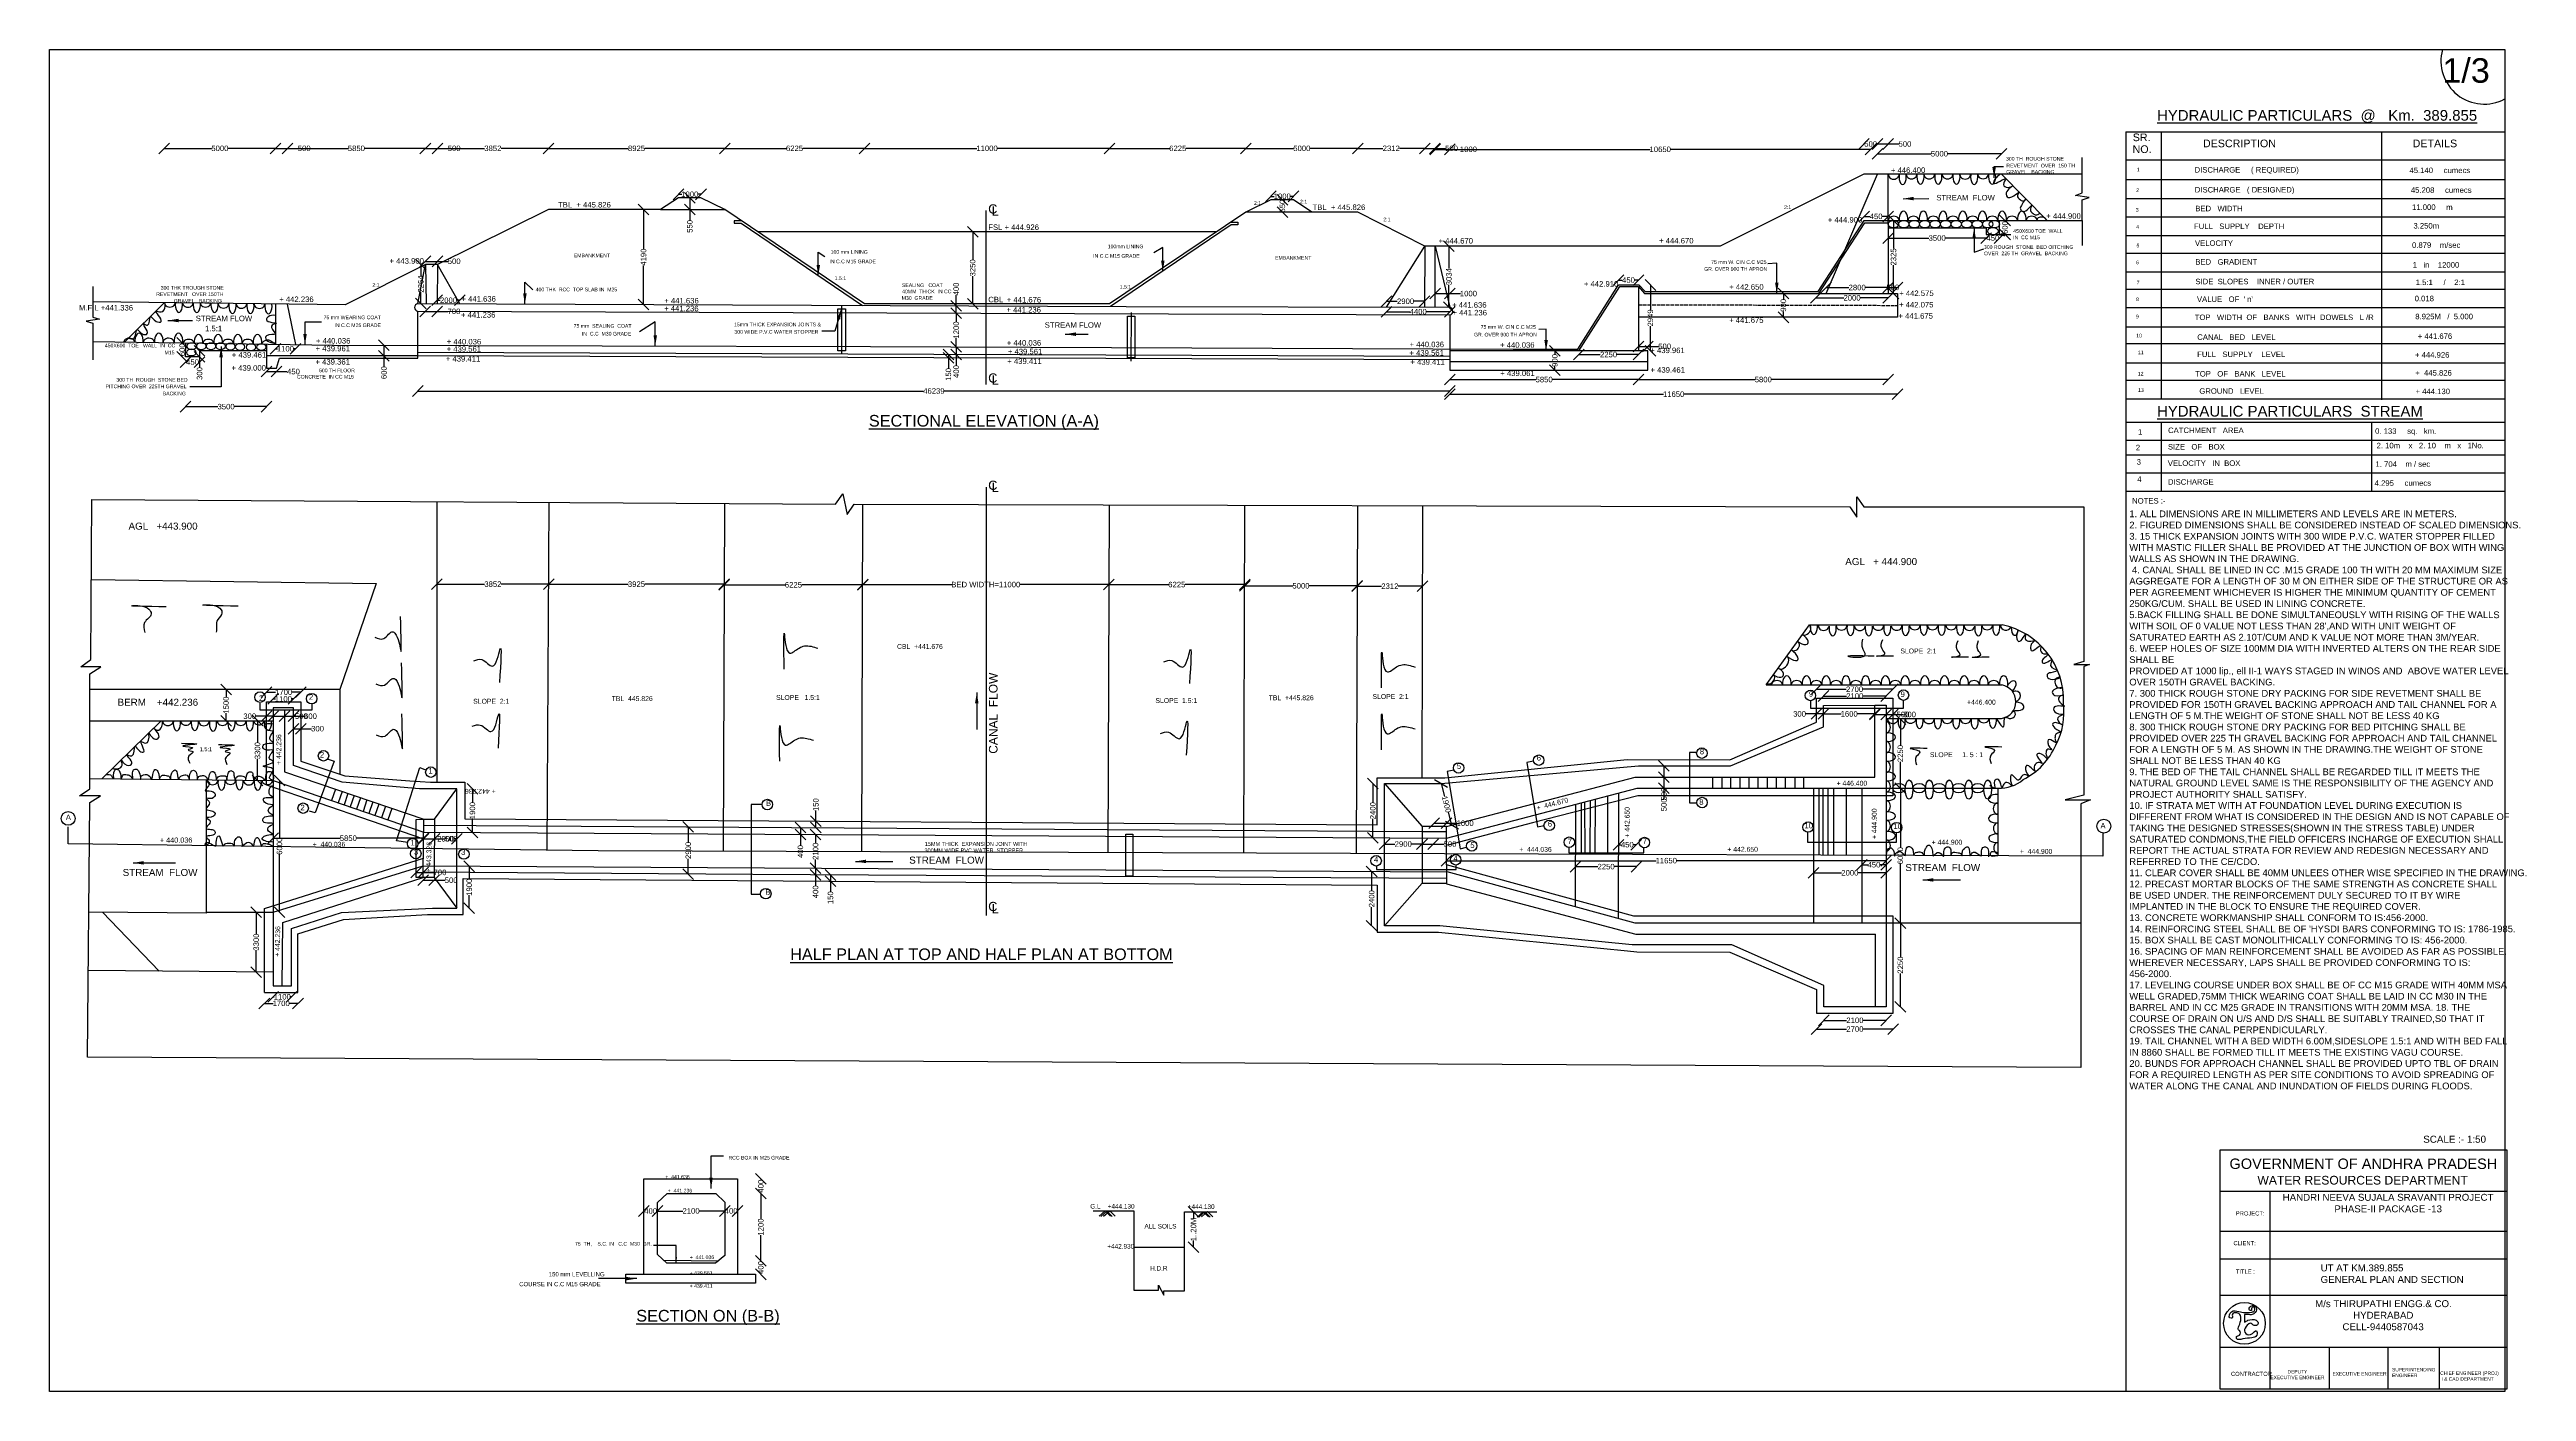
# Model space of a CAD drawing. Header units: millimetres. Extents: x 5174 to 13272, y 5393 to 9780.
import ezdxf

# ---------------------------------------------------------------- set-up
doc = ezdxf.new("R2010")
doc.units = ezdxf.units.MM
doc.header["$MEASUREMENT"] = 0
doc.linetypes.add('ACAD_ISO02W100', pattern=[15, 12, -3])
for name, color, linetype in [('DIMENSIONS', 7, 'Continuous'), ('DRAWING', 2, 'Continuous'), ('TEXT', 7, 'Continuous')]:
    doc.layers.add(name, color=color, linetype=linetype)
doc.styles.get("Standard").update_dxf_attribs({"font": 'arial.ttf', "height": 18})
doc.dimstyles.get("Standard").update_dxf_attribs({"dimtxt": 12, "dimasz": 35, "dimexe": 0.18, "dimexo": 0.0625, "dimgap": 0.09, "dimtad": 0, "dimdec": 0, "dimzin": 0, "dimdsep": 46, "dimtxsty": 'Standard', "dimblk": 'OBLIQUE', "dimcen": 0.09, "dimse1": 1, "dimse2": 1, "dimadec": 0, "dimazin": 0, "dimtfac": 1, "dimtdec": 0, "dimtofl": 0, "dimtmove": 0, "dimatfit": 3, "dimfxl": 1, "dimtolj": 1, "dimtzin": 0, "dimarcsym": 0})

# ---------------------------------------------------------------- blocks, each defined once
blk = doc.blocks.new('_Oblique')
at = {"color": 0, "linetype": 'ByBlock', "lineweight": -2}
blk.add_line((-0.5, -0.5), (0.5, 0.5), dxfattribs=at)
blk = doc.blocks.new('*D4')
at = {"layer": 'Defpoints', "color": 0}
for p in [(5913, 9457.3), (5549, 8953), (5913, 8948.2)]:
    blk.add_point(p, dxfattribs=at)
at = {"layer": 'DIMENSIONS', "color": 0, "lineweight": -2}
for p, q in [((5549, 9457.3), (5704, 9457.3)), ((5913, 9457.3), (5757.9, 9457.3))]:
    blk.add_line(p, q, dxfattribs=at)
at = {"layer": 'DIMENSIONS', "color": 0, "lineweight": -2, "xscale": 35, "yscale": 35, "zscale": 35, "rotation": 180}
blk.add_blockref('_Oblique', (5549, 9457.3), dxfattribs=at)
at = {"layer": 'DIMENSIONS', "color": 0, "lineweight": -2, "xscale": 35, "yscale": 35, "zscale": 35}
blk.add_blockref('_Oblique', (5913, 9457.3), dxfattribs=at)
at = {"layer": 'DIMENSIONS', "color": 0, "insert": (5731, 9457.3), "char_height": 18, "attachment_point": 5}
blk.add_mtext('\\A1;5000', dxfattribs=at)
blk = doc.blocks.new('*D5')
at = {"layer": 'Defpoints', "color": 0}
for p in [(5913, 9457.3), (5951.7, 9457.3), (5951.7, 9457)]:
    blk.add_point(p, dxfattribs=at)
at = {"layer": 'DIMENSIONS', "color": 0, "lineweight": -2}
for p, q in [((5913, 9457.3), (5951.7, 9457.3)), ((5951.7, 9457.3), (5986.7, 9457.3))]:
    blk.add_line(p, q, dxfattribs=at)
at = {"layer": 'DIMENSIONS', "color": 0, "lineweight": -2, "xscale": 35, "yscale": 35, "zscale": 35, "rotation": 180}
blk.add_blockref('_Oblique', (5913, 9457.3), dxfattribs=at)
at = {"layer": 'DIMENSIONS', "color": 0, "lineweight": -2, "xscale": 35, "yscale": 35, "zscale": 35}
blk.add_blockref('_Oblique', (5951.7, 9457.3), dxfattribs=at)
at = {"layer": 'DIMENSIONS', "color": 0, "insert": (6006.7, 9457.3), "char_height": 18, "attachment_point": 5}
blk.add_mtext('\\A1;500', dxfattribs=at)
blk = doc.blocks.new('*D6')
at = {"layer": 'Defpoints', "color": 0}
for p in [(5951.7, 9457), (6402.8, 9457.3), (6402.8, 9078.1)]:
    blk.add_point(p, dxfattribs=at)
at = {"layer": 'DIMENSIONS', "color": 0, "lineweight": -2}
for p, q in [((5951.7, 9457.3), (6150.3, 9457.3)), ((6402.8, 9457.3), (6204.2, 9457.3))]:
    blk.add_line(p, q, dxfattribs=at)
at = {"layer": 'DIMENSIONS', "color": 0, "lineweight": -2, "xscale": 35, "yscale": 35, "zscale": 35, "rotation": 180}
blk.add_blockref('_Oblique', (5951.7, 9457.3), dxfattribs=at)
at = {"layer": 'DIMENSIONS', "color": 0, "lineweight": -2, "xscale": 35, "yscale": 35, "zscale": 35}
blk.add_blockref('_Oblique', (6402.8, 9457.3), dxfattribs=at)
at = {"layer": 'DIMENSIONS', "color": 0, "insert": (6177.3, 9457.3), "char_height": 18, "attachment_point": 5}
blk.add_mtext('\\A1;5850', dxfattribs=at)
blk = doc.blocks.new('*D7')
at = {"layer": 'Defpoints', "color": 0}
for p in [(6442.1, 9457.3), (6402.8, 9078.1), (6442.1, 9078.1)]:
    blk.add_point(p, dxfattribs=at)
at = {"layer": 'DIMENSIONS', "color": 0, "lineweight": -2}
for p, q in [((6402.8, 9457.3), (6442.1, 9457.3)), ((6442.1, 9457.3), (6477.1, 9457.3))]:
    blk.add_line(p, q, dxfattribs=at)
at = {"layer": 'DIMENSIONS', "color": 0, "lineweight": -2, "xscale": 35, "yscale": 35, "zscale": 35, "rotation": 180}
blk.add_blockref('_Oblique', (6402.8, 9457.3), dxfattribs=at)
at = {"layer": 'DIMENSIONS', "color": 0, "lineweight": -2, "xscale": 35, "yscale": 35, "zscale": 35}
blk.add_blockref('_Oblique', (6442.1, 9457.3), dxfattribs=at)
at = {"layer": 'DIMENSIONS', "color": 0, "insert": (6497, 9457.3), "char_height": 18, "attachment_point": 5}
blk.add_mtext('\\A1;500', dxfattribs=at)
blk = doc.blocks.new('*D8')
at = {"layer": 'Defpoints', "color": 0}
for p in [(6805, 9457.3), (6805, 9257.2), (6442.1, 9078.1)]:
    blk.add_point(p, dxfattribs=at)
at = {"layer": 'DIMENSIONS', "color": 0, "lineweight": -2}
for p, q in [((6442.1, 9457.3), (6596.7, 9457.3)), ((6805, 9457.3), (6650.4, 9457.3))]:
    blk.add_line(p, q, dxfattribs=at)
at = {"layer": 'DIMENSIONS', "color": 0, "lineweight": -2, "xscale": 35, "yscale": 35, "zscale": 35, "rotation": 180}
blk.add_blockref('_Oblique', (6442.1, 9457.3), dxfattribs=at)
at = {"layer": 'DIMENSIONS', "color": 0, "lineweight": -2, "xscale": 35, "yscale": 35, "zscale": 35}
blk.add_blockref('_Oblique', (6805, 9457.3), dxfattribs=at)
at = {"layer": 'DIMENSIONS', "color": 0, "insert": (6623.5, 9457.3), "char_height": 18, "attachment_point": 5}
blk.add_mtext('\\A1;3852', dxfattribs=at)
blk = doc.blocks.new('*D9')
at = {"layer": 'Defpoints', "color": 0}
for p in [(7381.5, 9457.3), (6805, 9257.2), (7381.5, 9257.3)]:
    blk.add_point(p, dxfattribs=at)
at = {"layer": 'DIMENSIONS', "color": 0, "lineweight": -2}
for p, q in [((6805, 9457.3), (7066.2, 9457.3)), ((7381.5, 9457.3), (7120.3, 9457.3))]:
    blk.add_line(p, q, dxfattribs=at)
at = {"layer": 'DIMENSIONS', "color": 0, "lineweight": -2, "xscale": 35, "yscale": 35, "zscale": 35, "rotation": 180}
blk.add_blockref('_Oblique', (6805, 9457.3), dxfattribs=at)
at = {"layer": 'DIMENSIONS', "color": 0, "lineweight": -2, "xscale": 35, "yscale": 35, "zscale": 35}
blk.add_blockref('_Oblique', (7381.5, 9457.3), dxfattribs=at)
at = {"layer": 'DIMENSIONS', "color": 0, "insert": (7093.3, 9457.3), "char_height": 18, "attachment_point": 5}
blk.add_mtext('\\A1;8925', dxfattribs=at)
blk = doc.blocks.new('*D10')
at = {"layer": 'Defpoints', "color": 0}
for p in [(7230.7, 9296), (7304, 9307.1), (7304, 9296)]:
    blk.add_point(p, dxfattribs=at)
at = {"layer": 'DIMENSIONS', "color": 0, "lineweight": -2}
for p, q in [((7230.7, 9307.1), (7241.3, 9307.1)), ((7304, 9307.1), (7293.4, 9307.1))]:
    blk.add_line(p, q, dxfattribs=at)
at = {"layer": 'DIMENSIONS', "color": 0, "lineweight": -2, "xscale": 35, "yscale": 35, "zscale": 35, "rotation": 180}
blk.add_blockref('_Oblique', (7230.7, 9307.1), dxfattribs=at)
at = {"layer": 'DIMENSIONS', "color": 0, "lineweight": -2, "xscale": 35, "yscale": 35, "zscale": 35}
blk.add_blockref('_Oblique', (7304, 9307.1), dxfattribs=at)
at = {"layer": 'DIMENSIONS', "color": 0, "insert": (7267.4, 9307.1), "char_height": 18, "attachment_point": 5}
blk.add_mtext('\\A1;1000', dxfattribs=at)
blk = doc.blocks.new('*D11')
at = {"layer": 'Defpoints', "color": 0}
for p in [(7267.4, 9296), (7267.4, 9257.2), (7267.4, 9257.2)]:
    blk.add_point(p, dxfattribs=at)
at = {"layer": 'DIMENSIONS', "color": 0, "lineweight": -2}
for p, q in [((7267.4, 9296), (7267.4, 9257.2)), ((7267.4, 9257.2), (7267.4, 9222.2))]:
    blk.add_line(p, q, dxfattribs=at)
at = {"layer": 'DIMENSIONS', "color": 0, "lineweight": -2, "xscale": 35, "yscale": 35, "zscale": 35}
for p, rotation in [((7267.4, 9296), 90), ((7267.4, 9257.2), 270)]:
    blk.add_blockref('_Oblique', p, dxfattribs=dict(at, rotation=rotation))
at = {"layer": 'DIMENSIONS', "color": 0, "insert": (7267.4, 9202.3), "char_height": 18, "attachment_point": 5, "rotation": 90}
blk.add_mtext('\\A1;550', dxfattribs=at)
blk = doc.blocks.new('*D12')
at = {"layer": 'Defpoints', "color": 0}
for p in [(7117.5, 9257.2), (7116.2, 8946.7), (7116.2, 8946.7)]:
    blk.add_point(p, dxfattribs=at)
at = {"layer": 'DIMENSIONS', "color": 0, "lineweight": -2}
for p, q in [((7116.2, 9257.2), (7116.2, 9129.2)), ((7116.2, 8946.7), (7116.2, 9074.6))]:
    blk.add_line(p, q, dxfattribs=at)
at = {"layer": 'DIMENSIONS', "color": 0, "lineweight": -2, "xscale": 35, "yscale": 35, "zscale": 35}
for p, rotation in [((7116.2, 9257.2), 90), ((7116.2, 8946.7), 270)]:
    blk.add_blockref('_Oblique', p, dxfattribs=dict(at, rotation=rotation))
at = {"layer": 'DIMENSIONS', "color": 0, "insert": (7116.2, 9101.9), "char_height": 18, "attachment_point": 5, "rotation": 90}
blk.add_mtext('\\A1;4190', dxfattribs=at)
blk = doc.blocks.new('*D13')
at = {"layer": 'Defpoints', "color": 0}
for p in [(6402.8, 9078.1), (6388, 8949.7), (6402.2, 8949.7)]:
    blk.add_point(p, dxfattribs=at)
at = {"layer": 'DIMENSIONS', "color": 0, "lineweight": -2}
for p, q in [((6388, 9078.1), (6388, 9041)), ((6388, 8949.7), (6388, 8986.8))]:
    blk.add_line(p, q, dxfattribs=at)
at = {"layer": 'DIMENSIONS', "color": 0, "lineweight": -2, "xscale": 35, "yscale": 35, "zscale": 35}
for p, rotation in [((6388, 9078.1), 90), ((6388, 8949.7), 270)]:
    blk.add_blockref('_Oblique', p, dxfattribs=dict(at, rotation=rotation))
at = {"layer": 'DIMENSIONS', "color": 0, "insert": (6388, 9013.9), "char_height": 18, "attachment_point": 5, "rotation": 90}
blk.add_mtext('\\A1;2264', dxfattribs=at)
blk = doc.blocks.new('*D14')
at = {"layer": 'Defpoints', "color": 0}
for p in [(6441.5, 8949.5), (6515.4, 8960.6), (6515.4, 8949.2)]:
    blk.add_point(p, dxfattribs=at)
at = {"layer": 'DIMENSIONS', "color": 0, "lineweight": -2}
for p, q in [((6441.5, 8960.6), (6451.4, 8960.6)), ((6515.4, 8960.6), (6505.6, 8960.6))]:
    blk.add_line(p, q, dxfattribs=at)
at = {"layer": 'DIMENSIONS', "color": 0, "lineweight": -2, "xscale": 35, "yscale": 35, "zscale": 35, "rotation": 180}
blk.add_blockref('_Oblique', (6441.5, 8960.6), dxfattribs=at)
at = {"layer": 'DIMENSIONS', "color": 0, "lineweight": -2, "xscale": 35, "yscale": 35, "zscale": 35}
blk.add_blockref('_Oblique', (6515.4, 8960.6), dxfattribs=at)
at = {"layer": 'DIMENSIONS', "color": 0, "insert": (6478.5, 8960.6), "char_height": 18, "attachment_point": 5}
blk.add_mtext('\\A1;2000', dxfattribs=at)
blk = doc.blocks.new('*D15')
at = {"layer": 'Defpoints', "color": 0}
for p in [(6402.8, 9078.1), (6442.1, 9088), (6442.1, 9077.9)]:
    blk.add_point(p, dxfattribs=at)
at = {"layer": 'DIMENSIONS', "color": 0, "lineweight": -2}
for p, q in [((6402.8, 9088), (6442.1, 9088)), ((6442.1, 9088), (6477.1, 9088))]:
    blk.add_line(p, q, dxfattribs=at)
at = {"layer": 'DIMENSIONS', "color": 0, "lineweight": -2, "xscale": 35, "yscale": 35, "zscale": 35, "rotation": 180}
blk.add_blockref('_Oblique', (6402.8, 9088), dxfattribs=at)
at = {"layer": 'DIMENSIONS', "color": 0, "lineweight": -2, "xscale": 35, "yscale": 35, "zscale": 35}
blk.add_blockref('_Oblique', (6442.1, 9088), dxfattribs=at)
at = {"layer": 'DIMENSIONS', "color": 0, "insert": (6497, 9088), "char_height": 18, "attachment_point": 5}
blk.add_mtext('\\A1;500', dxfattribs=at)
blk = doc.blocks.new('*D16')
at = {"layer": 'Defpoints', "color": 0}
for p in [(6402.2, 8949.7), (6441.5, 8950.4), (6441.5, 8924.4)]:
    blk.add_point(p, dxfattribs=at)
at = {"layer": 'DIMENSIONS', "color": 0, "lineweight": -2}
for p, q in [((6402.2, 8924.4), (6441.5, 8924.4)), ((6441.5, 8924.4), (6476.5, 8924.4))]:
    blk.add_line(p, q, dxfattribs=at)
at = {"layer": 'DIMENSIONS', "color": 0, "lineweight": -2, "xscale": 35, "yscale": 35, "zscale": 35, "rotation": 180}
blk.add_blockref('_Oblique', (6402.2, 8924.4), dxfattribs=at)
at = {"layer": 'DIMENSIONS', "color": 0, "lineweight": -2, "xscale": 35, "yscale": 35, "zscale": 35}
blk.add_blockref('_Oblique', (6441.5, 8924.4), dxfattribs=at)
at = {"layer": 'DIMENSIONS', "color": 0, "insert": (6496.4, 8924.4), "char_height": 18, "attachment_point": 5}
blk.add_mtext('\\A1;700', dxfattribs=at)
blk = doc.blocks.new('*D17')
at = {"layer": 'Defpoints', "color": 0}
for p in [(5607.8, 8776.1), (5619.1, 8776.1), (5619.8, 8821.3)]:
    blk.add_point(p, dxfattribs=at)
at = {"layer": 'DIMENSIONS', "color": 0, "lineweight": -2}
for p, q in [((5607.8, 8821.3), (5607.8, 8818.7)), ((5607.8, 8776.1), (5607.8, 8778.7))]:
    blk.add_line(p, q, dxfattribs=at)
at = {"layer": 'DIMENSIONS', "color": 0, "lineweight": -2, "xscale": 35, "yscale": 35, "zscale": 35}
for p, rotation in [((5607.8, 8821.3), 90), ((5607.8, 8776.1), 270)]:
    blk.add_blockref('_Oblique', p, dxfattribs=dict(at, rotation=rotation))
at = {"layer": 'DIMENSIONS', "color": 0, "insert": (5607.8, 8798.7), "char_height": 18, "attachment_point": 5, "rotation": 90}
blk.add_mtext('\\A1;600', dxfattribs=at)
blk = doc.blocks.new('*D18')
at = {"layer": 'Defpoints', "color": 0}
for p in [(5619.1, 8776.1), (5664.4, 8776.1), (5664.4, 8758.8)]:
    blk.add_point(p, dxfattribs=at)
at = {"layer": 'DIMENSIONS', "color": 0, "lineweight": -2}
for p, q in [((5619.1, 8758.8), (5621.4, 8758.8)), ((5664.4, 8758.8), (5662, 8758.8))]:
    blk.add_line(p, q, dxfattribs=at)
at = {"layer": 'DIMENSIONS', "color": 0, "lineweight": -2, "xscale": 35, "yscale": 35, "zscale": 35, "rotation": 180}
blk.add_blockref('_Oblique', (5619.1, 8758.8), dxfattribs=at)
at = {"layer": 'DIMENSIONS', "color": 0, "lineweight": -2, "xscale": 35, "yscale": 35, "zscale": 35}
blk.add_blockref('_Oblique', (5664.4, 8758.8), dxfattribs=at)
at = {"layer": 'DIMENSIONS', "color": 0, "insert": (5641.7, 8758.8), "char_height": 18, "attachment_point": 5}
blk.add_mtext('\\A1;450', dxfattribs=at)
blk = doc.blocks.new('*D19')
at = {"layer": 'Defpoints', "color": 0}
for p in [(5664.7, 8795.2), (5664.7, 8776.1), (5664.7, 8776.1)]:
    blk.add_point(p, dxfattribs=at)
at = {"layer": 'DIMENSIONS', "color": 0, "lineweight": -2}
for p, q in [((5664.7, 8795.2), (5664.7, 8776.1)), ((5664.7, 8776.1), (5664.7, 8741.1))]:
    blk.add_line(p, q, dxfattribs=at)
at = {"layer": 'DIMENSIONS', "color": 0, "lineweight": -2, "xscale": 35, "yscale": 35, "zscale": 35}
for p, rotation in [((5664.7, 8795.2), 90), ((5664.7, 8776.1), 270)]:
    blk.add_blockref('_Oblique', p, dxfattribs=dict(at, rotation=rotation))
at = {"layer": 'DIMENSIONS', "color": 0, "insert": (5664.7, 8721.2), "char_height": 18, "attachment_point": 5, "rotation": 90}
blk.add_mtext('\\A1;300', dxfattribs=at)
blk = doc.blocks.new('*D20')
at = {"layer": 'Defpoints', "color": 0}
for p in [(5912.8, 8816.9), (5978, 8815.9), (5978, 8802.2)]:
    blk.add_point(p, dxfattribs=at)
at = {"layer": 'DIMENSIONS', "color": 0, "lineweight": -2}
for p, q in [((5912.8, 8802.2), (5919.3, 8802.2)), ((5978, 8802.2), (5971.5, 8802.2))]:
    blk.add_line(p, q, dxfattribs=at)
at = {"layer": 'DIMENSIONS', "color": 0, "lineweight": -2, "xscale": 35, "yscale": 35, "zscale": 35, "rotation": 180}
blk.add_blockref('_Oblique', (5912.8, 8802.2), dxfattribs=at)
at = {"layer": 'DIMENSIONS', "color": 0, "lineweight": -2, "xscale": 35, "yscale": 35, "zscale": 35}
blk.add_blockref('_Oblique', (5978, 8802.2), dxfattribs=at)
at = {"layer": 'DIMENSIONS', "color": 0, "insert": (5945.4, 8802.2), "char_height": 18, "attachment_point": 5}
blk.add_mtext('\\A1;1100', dxfattribs=at)
blk = doc.blocks.new('*D21')
at = {"layer": 'Defpoints', "color": 0}
for p in [(5883.6, 8739), (5916.3, 8739), (5916.3, 8727.5)]:
    blk.add_point(p, dxfattribs=at)
at = {"layer": 'DIMENSIONS', "color": 0, "lineweight": -2}
for p, q in [((5883.6, 8727.5), (5916.3, 8727.5)), ((5916.3, 8727.5), (5951.3, 8727.5))]:
    blk.add_line(p, q, dxfattribs=at)
at = {"layer": 'DIMENSIONS', "color": 0, "lineweight": -2, "xscale": 35, "yscale": 35, "zscale": 35, "rotation": 180}
blk.add_blockref('_Oblique', (5883.6, 8727.5), dxfattribs=at)
at = {"layer": 'DIMENSIONS', "color": 0, "lineweight": -2, "xscale": 35, "yscale": 35, "zscale": 35}
blk.add_blockref('_Oblique', (5916.3, 8727.5), dxfattribs=at)
at = {"layer": 'DIMENSIONS', "color": 0, "insert": (5971.6, 8727.5), "char_height": 18, "attachment_point": 5}
blk.add_mtext('\\A1;450', dxfattribs=at)
blk = doc.blocks.new('*D22')
at = {"layer": 'Defpoints', "color": 0}
for p in [(6267.5, 8779), (6291, 8813.6), (6291, 8779)]:
    blk.add_point(p, dxfattribs=at)
at = {"layer": 'DIMENSIONS', "color": 0, "lineweight": -2}
for p, q in [((6267.5, 8813.6), (6267.5, 8779)), ((6267.5, 8779), (6267.5, 8744))]:
    blk.add_line(p, q, dxfattribs=at)
at = {"layer": 'DIMENSIONS', "color": 0, "lineweight": -2, "xscale": 35, "yscale": 35, "zscale": 35}
for p, rotation in [((6267.5, 8813.6), 90), ((6267.5, 8779), 270)]:
    blk.add_blockref('_Oblique', p, dxfattribs=dict(at, rotation=rotation))
at = {"layer": 'DIMENSIONS', "color": 0, "insert": (6267.5, 8724), "char_height": 18, "attachment_point": 5, "rotation": 90}
blk.add_mtext('\\A1;600', dxfattribs=at)
blk = doc.blocks.new('*D23')
at = {"layer": 'Defpoints', "color": 0}
for p in [(8192.3, 9184.4), (8192.3, 8948.7), (8192.3, 8948.7)]:
    blk.add_point(p, dxfattribs=at)
at = {"layer": 'DIMENSIONS', "color": 0, "lineweight": -2}
for p, q in [((8192.3, 9184.4), (8192.3, 9093.5)), ((8192.3, 8948.7), (8192.3, 9039.7))]:
    blk.add_line(p, q, dxfattribs=at)
at = {"layer": 'DIMENSIONS', "color": 0, "lineweight": -2, "xscale": 35, "yscale": 35, "zscale": 35}
for p, rotation in [((8192.3, 9184.4), 90), ((8192.3, 8948.7), 270)]:
    blk.add_blockref('_Oblique', p, dxfattribs=dict(at, rotation=rotation))
at = {"layer": 'DIMENSIONS', "color": 0, "insert": (8192.3, 9066.6), "char_height": 18, "attachment_point": 5, "rotation": 90}
blk.add_mtext('\\A1;3250', dxfattribs=at)
blk = doc.blocks.new('*D24')
at = {"layer": 'Defpoints', "color": 0}
for p in [(8136.5, 8918.4), (8136.6, 8942.4), (8138.3, 8918.4)]:
    blk.add_point(p, dxfattribs=at)
at = {"layer": 'DIMENSIONS', "color": 0, "lineweight": -2}
for p, q in [((8138.3, 8942.4), (8138.3, 8977.4)), ((8138.3, 8918.4), (8138.3, 8942.4))]:
    blk.add_line(p, q, dxfattribs=at)
at = {"layer": 'DIMENSIONS', "color": 0, "lineweight": -2, "xscale": 35, "yscale": 35, "zscale": 35}
for p, rotation in [((8138.3, 8942.4), 90), ((8138.3, 8918.4), 270)]:
    blk.add_blockref('_Oblique', p, dxfattribs=dict(at, rotation=rotation))
at = {"layer": 'DIMENSIONS', "color": 0, "insert": (8138.3, 8997.7), "char_height": 18, "attachment_point": 5, "rotation": 90}
blk.add_mtext('\\A1;400', dxfattribs=at)
blk = doc.blocks.new('*D25')
at = {"layer": 'Defpoints', "color": 0}
for p in [(8138.3, 8918.4), (8137.9, 8808.6), (8138.3, 8808.6)]:
    blk.add_point(p, dxfattribs=at)
at = {"layer": 'DIMENSIONS', "color": 0, "lineweight": -2}
for p, q in [((8138.3, 8918.4), (8138.3, 8889.6)), ((8138.3, 8808.6), (8138.3, 8837.4))]:
    blk.add_line(p, q, dxfattribs=at)
at = {"layer": 'DIMENSIONS', "color": 0, "lineweight": -2, "xscale": 35, "yscale": 35, "zscale": 35}
for p, rotation in [((8138.3, 8918.4), 90), ((8138.3, 8808.6), 270)]:
    blk.add_blockref('_Oblique', p, dxfattribs=dict(at, rotation=rotation))
at = {"layer": 'DIMENSIONS', "color": 0, "insert": (8138.3, 8863.5), "char_height": 18, "attachment_point": 5, "rotation": 90}
blk.add_mtext('\\A1;1200', dxfattribs=at)
blk = doc.blocks.new('*D26')
at = {"layer": 'Defpoints', "color": 0}
for p in [(8138.2, 8783), (8138.3, 8808.6), (8138.3, 8783)]:
    blk.add_point(p, dxfattribs=at)
at = {"layer": 'DIMENSIONS', "color": 0, "lineweight": -2}
for p, q in [((8138.3, 8808.6), (8138.3, 8783)), ((8138.3, 8783), (8138.3, 8748))]:
    blk.add_line(p, q, dxfattribs=at)
at = {"layer": 'DIMENSIONS', "color": 0, "lineweight": -2, "xscale": 35, "yscale": 35, "zscale": 35}
for p, rotation in [((8138.3, 8808.6), 90), ((8138.3, 8783), 270)]:
    blk.add_blockref('_Oblique', p, dxfattribs=dict(at, rotation=rotation))
at = {"layer": 'DIMENSIONS', "color": 0, "insert": (8138.3, 8727.7), "char_height": 18, "attachment_point": 5, "rotation": 90}
blk.add_mtext('\\A1;400', dxfattribs=at)
blk = doc.blocks.new('*D27')
at = {"layer": 'Defpoints', "color": 0}
for p in [(8112.9, 8772.2), (8120.6, 8772.2), (8120.7, 8783.1)]:
    blk.add_point(p, dxfattribs=at)
at = {"layer": 'DIMENSIONS', "color": 0, "lineweight": -2}
for p, q in [((8112.9, 8783.1), (8112.9, 8772.2)), ((8112.9, 8772.2), (8112.9, 8737.2))]:
    blk.add_line(p, q, dxfattribs=at)
at = {"layer": 'DIMENSIONS', "color": 0, "lineweight": -2, "xscale": 35, "yscale": 35, "zscale": 35}
for p, rotation in [((8112.9, 8783.1), 90), ((8112.9, 8772.2), 270)]:
    blk.add_blockref('_Oblique', p, dxfattribs=dict(at, rotation=rotation))
at = {"layer": 'DIMENSIONS', "color": 0, "insert": (8112.9, 8718.1), "char_height": 18, "attachment_point": 5, "rotation": 90}
blk.add_mtext('\\A1;150', dxfattribs=at)
blk = doc.blocks.new('*D28')
at = {"layer": 'Defpoints', "color": 0}
for p in [(7838.1, 9457.3), (7381.5, 9257.3), (7838.1, 8948.7)]:
    blk.add_point(p, dxfattribs=at)
at = {"layer": 'DIMENSIONS', "color": 0, "lineweight": -2}
for p, q in [((7381.5, 9457.3), (7582.7, 9457.3)), ((7838.1, 9457.3), (7636.9, 9457.3))]:
    blk.add_line(p, q, dxfattribs=at)
at = {"layer": 'DIMENSIONS', "color": 0, "lineweight": -2, "xscale": 35, "yscale": 35, "zscale": 35, "rotation": 180}
blk.add_blockref('_Oblique', (7381.5, 9457.3), dxfattribs=at)
at = {"layer": 'DIMENSIONS', "color": 0, "lineweight": -2, "xscale": 35, "yscale": 35, "zscale": 35}
blk.add_blockref('_Oblique', (7838.1, 9457.3), dxfattribs=at)
at = {"layer": 'DIMENSIONS', "color": 0, "insert": (7609.8, 9457.3), "char_height": 18, "attachment_point": 5}
blk.add_mtext('\\A1;6225', dxfattribs=at)
blk = doc.blocks.new('*D29')
at = {"layer": 'Defpoints', "color": 0}
for p in [(7838.1, 9457.3), (8640, 9457.3), (8640, 8948.7)]:
    blk.add_point(p, dxfattribs=at)
at = {"layer": 'DIMENSIONS', "color": 0, "lineweight": -2}
for p, q in [((7838.1, 9457.3), (8206, 9457.3)), ((8640, 9457.3), (8272.1, 9457.3))]:
    blk.add_line(p, q, dxfattribs=at)
at = {"layer": 'DIMENSIONS', "color": 0, "lineweight": -2, "xscale": 35, "yscale": 35, "zscale": 35, "rotation": 180}
blk.add_blockref('_Oblique', (7838.1, 9457.3), dxfattribs=at)
at = {"layer": 'DIMENSIONS', "color": 0, "lineweight": -2, "xscale": 35, "yscale": 35, "zscale": 35}
blk.add_blockref('_Oblique', (8640, 9457.3), dxfattribs=at)
at = {"layer": 'DIMENSIONS', "color": 0, "insert": (8239.1, 9457.3), "char_height": 18, "attachment_point": 5}
blk.add_mtext('\\A1;11000', dxfattribs=at)
blk = doc.blocks.new('*D30')
at = {"layer": 'Defpoints', "color": 0}
for p in [(9085.4, 9457.3), (9085.4, 9248.4), (8640, 8948.7)]:
    blk.add_point(p, dxfattribs=at)
at = {"layer": 'DIMENSIONS', "color": 0, "lineweight": -2}
for p, q in [((8640, 9457.3), (8835.6, 9457.3)), ((9085.4, 9457.3), (8889.8, 9457.3))]:
    blk.add_line(p, q, dxfattribs=at)
at = {"layer": 'DIMENSIONS', "color": 0, "lineweight": -2, "xscale": 35, "yscale": 35, "zscale": 35, "rotation": 180}
blk.add_blockref('_Oblique', (8640, 9457.3), dxfattribs=at)
at = {"layer": 'DIMENSIONS', "color": 0, "lineweight": -2, "xscale": 35, "yscale": 35, "zscale": 35}
blk.add_blockref('_Oblique', (9085.4, 9457.3), dxfattribs=at)
at = {"layer": 'DIMENSIONS', "color": 0, "insert": (8862.7, 9457.3), "char_height": 18, "attachment_point": 5}
blk.add_mtext('\\A1;6225', dxfattribs=at)
blk = doc.blocks.new('*D31')
at = {"layer": 'Defpoints', "color": 0}
for p in [(9451.3, 9457.3), (9085.4, 9248.4), (9451.3, 9248.4)]:
    blk.add_point(p, dxfattribs=at)
at = {"layer": 'DIMENSIONS', "color": 0, "lineweight": -2}
for p, q in [((9085.4, 9457.3), (9241.4, 9457.3)), ((9451.3, 9457.3), (9295.3, 9457.3))]:
    blk.add_line(p, q, dxfattribs=at)
at = {"layer": 'DIMENSIONS', "color": 0, "lineweight": -2, "xscale": 35, "yscale": 35, "zscale": 35, "rotation": 180}
blk.add_blockref('_Oblique', (9085.4, 9457.3), dxfattribs=at)
at = {"layer": 'DIMENSIONS', "color": 0, "lineweight": -2, "xscale": 35, "yscale": 35, "zscale": 35}
blk.add_blockref('_Oblique', (9451.3, 9457.3), dxfattribs=at)
at = {"layer": 'DIMENSIONS', "color": 0, "insert": (9268.4, 9457.3), "char_height": 18, "attachment_point": 5}
blk.add_mtext('\\A1;5000', dxfattribs=at)
blk = doc.blocks.new('*D32')
at = {"layer": 'Defpoints', "color": 0}
for p in [(9670.1, 9457.3), (9451.3, 9248.4), (9670.1, 9137.6)]:
    blk.add_point(p, dxfattribs=at)
at = {"layer": 'DIMENSIONS', "color": 0, "lineweight": -2}
for p, q in [((9451.3, 9457.3), (9533.7, 9457.3)), ((9670.1, 9457.3), (9587.7, 9457.3))]:
    blk.add_line(p, q, dxfattribs=at)
at = {"layer": 'DIMENSIONS', "color": 0, "lineweight": -2, "xscale": 35, "yscale": 35, "zscale": 35, "rotation": 180}
blk.add_blockref('_Oblique', (9451.3, 9457.3), dxfattribs=at)
at = {"layer": 'DIMENSIONS', "color": 0, "lineweight": -2, "xscale": 35, "yscale": 35, "zscale": 35}
blk.add_blockref('_Oblique', (9670.1, 9457.3), dxfattribs=at)
at = {"layer": 'DIMENSIONS', "color": 0, "insert": (9560.7, 9457.3), "char_height": 18, "attachment_point": 5}
blk.add_mtext('\\A1;2312', dxfattribs=at)
blk = doc.blocks.new('*D33')
at = {"layer": 'Defpoints', "color": 0}
for p in [(9702.8, 9457.3), (9670.1, 9137.6), (9702.8, 9145.4)]:
    blk.add_point(p, dxfattribs=at)
at = {"layer": 'DIMENSIONS', "color": 0, "lineweight": -2}
for p, q in [((9670.1, 9457.3), (9702.8, 9457.3)), ((9702.8, 9457.3), (9737.8, 9457.3))]:
    blk.add_line(p, q, dxfattribs=at)
at = {"layer": 'DIMENSIONS', "color": 0, "lineweight": -2, "xscale": 35, "yscale": 35, "zscale": 35, "rotation": 180}
blk.add_blockref('_Oblique', (9670.1, 9457.3), dxfattribs=at)
at = {"layer": 'DIMENSIONS', "color": 0, "lineweight": -2, "xscale": 35, "yscale": 35, "zscale": 35}
blk.add_blockref('_Oblique', (9702.8, 9457.3), dxfattribs=at)
at = {"layer": 'DIMENSIONS', "color": 0, "insert": (9757.8, 9457.3), "char_height": 18, "attachment_point": 5}
blk.add_mtext('\\A1;500', dxfattribs=at)
blk = doc.blocks.new('*D34')
at = {"layer": 'Defpoints', "color": 0}
for p in [(9752, 9454.1), (9704.6, 8937.9), (9752, 8937.8)]:
    blk.add_point(p, dxfattribs=at)
at = {"layer": 'DIMENSIONS', "color": 0, "lineweight": -2}
for p, q in [((9704.6, 9454.1), (9752, 9454.1)), ((9752, 9454.1), (9787, 9454.1))]:
    blk.add_line(p, q, dxfattribs=at)
at = {"layer": 'DIMENSIONS', "color": 0, "lineweight": -2, "xscale": 35, "yscale": 35, "zscale": 35, "rotation": 180}
blk.add_blockref('_Oblique', (9704.6, 9454.1), dxfattribs=at)
at = {"layer": 'DIMENSIONS', "color": 0, "lineweight": -2, "xscale": 35, "yscale": 35, "zscale": 35}
blk.add_blockref('_Oblique', (9752, 9454.1), dxfattribs=at)
at = {"layer": 'DIMENSIONS', "color": 0, "insert": (9813.1, 9454.1), "char_height": 18, "attachment_point": 5}
blk.add_mtext('\\A1;1000', dxfattribs=at)
blk = doc.blocks.new('*D35')
at = {"layer": 'Defpoints', "color": 0}
for p in [(9545.6, 8938.2), (9669.7, 8957.3), (9669.7, 8937.9)]:
    blk.add_point(p, dxfattribs=at)
at = {"layer": 'DIMENSIONS', "color": 0, "lineweight": -2}
for p, q in [((9545.6, 8957.3), (9580.5, 8957.3)), ((9669.7, 8957.3), (9634.7, 8957.3))]:
    blk.add_line(p, q, dxfattribs=at)
at = {"layer": 'DIMENSIONS', "color": 0, "lineweight": -2, "xscale": 35, "yscale": 35, "zscale": 35, "rotation": 180}
blk.add_blockref('_Oblique', (9545.6, 8957.3), dxfattribs=at)
at = {"layer": 'DIMENSIONS', "color": 0, "lineweight": -2, "xscale": 35, "yscale": 35, "zscale": 35}
blk.add_blockref('_Oblique', (9669.7, 8957.3), dxfattribs=at)
at = {"layer": 'DIMENSIONS', "color": 0, "insert": (9607.6, 8957.3), "char_height": 18, "attachment_point": 5}
blk.add_mtext('\\A1;2900', dxfattribs=at)
blk = doc.blocks.new('*D36')
at = {"layer": 'Defpoints', "color": 0}
for p in [(9545.6, 8938.2), (9752, 8937.8), (9752, 8923.4)]:
    blk.add_point(p, dxfattribs=at)
at = {"layer": 'DIMENSIONS', "color": 0, "lineweight": -2}
for p, q in [((9545.6, 8923.4), (9621.5, 8923.4)), ((9752, 8923.4), (9676.1, 8923.4))]:
    blk.add_line(p, q, dxfattribs=at)
at = {"layer": 'DIMENSIONS', "color": 0, "lineweight": -2, "xscale": 35, "yscale": 35, "zscale": 35, "rotation": 180}
blk.add_blockref('_Oblique', (9545.6, 8923.4), dxfattribs=at)
at = {"layer": 'DIMENSIONS', "color": 0, "lineweight": -2, "xscale": 35, "yscale": 35, "zscale": 35}
blk.add_blockref('_Oblique', (9752, 8923.4), dxfattribs=at)
at = {"layer": 'DIMENSIONS', "color": 0, "insert": (9648.8, 8923.4), "char_height": 18, "attachment_point": 5}
blk.add_mtext('\\A1;4400', dxfattribs=at)
blk = doc.blocks.new('*D37')
at = {"layer": 'Defpoints', "color": 0}
for p in [(9704.6, 8937.9), (9752, 8982.5), (9752, 8937.8)]:
    blk.add_point(p, dxfattribs=at)
at = {"layer": 'DIMENSIONS', "color": 0, "lineweight": -2}
for p, q in [((9704.6, 8982.5), (9752, 8982.5)), ((9752, 8982.5), (9787, 8982.5))]:
    blk.add_line(p, q, dxfattribs=at)
at = {"layer": 'DIMENSIONS', "color": 0, "lineweight": -2, "xscale": 35, "yscale": 35, "zscale": 35, "rotation": 180}
blk.add_blockref('_Oblique', (9704.6, 8982.5), dxfattribs=at)
at = {"layer": 'DIMENSIONS', "color": 0, "lineweight": -2, "xscale": 35, "yscale": 35, "zscale": 35}
blk.add_blockref('_Oblique', (9752, 8982.5), dxfattribs=at)
at = {"layer": 'DIMENSIONS', "color": 0, "insert": (9813.1, 8982.5), "char_height": 18, "attachment_point": 5}
blk.add_mtext('\\A1;1000', dxfattribs=at)
blk = doc.blocks.new('*D38')
at = {"layer": 'Defpoints', "color": 0}
for p in [(9704.6, 9137.6), (9704.6, 8937.9), (9749.4, 8937.9)]:
    blk.add_point(p, dxfattribs=at)
at = {"layer": 'DIMENSIONS', "color": 0, "lineweight": -2}
for p, q in [((9749.4, 9137.6), (9749.4, 9064.7)), ((9749.4, 8937.9), (9749.4, 9010.8))]:
    blk.add_line(p, q, dxfattribs=at)
at = {"layer": 'DIMENSIONS', "color": 0, "lineweight": -2, "xscale": 35, "yscale": 35, "zscale": 35}
for p, rotation in [((9749.4, 9137.6), 90), ((9749.4, 8937.9), 270)]:
    blk.add_blockref('_Oblique', p, dxfattribs=dict(at, rotation=rotation))
at = {"layer": 'DIMENSIONS', "color": 0, "insert": (9749.4, 9037.7), "char_height": 18, "attachment_point": 5, "rotation": 90}
blk.add_mtext('\\A1;3034', dxfattribs=at)
blk = doc.blocks.new('*D39')
at = {"layer": 'Defpoints', "color": 0}
for p in [(10089.6, 8795.4), (10089.6, 8732.5), (10095.4, 8732.5)]:
    blk.add_point(p, dxfattribs=at)
at = {"layer": 'DIMENSIONS', "color": 0, "lineweight": -2}
for p, q in [((10095.4, 8795.4), (10095.4, 8783.9)), ((10095.4, 8732.5), (10095.4, 8744))]:
    blk.add_line(p, q, dxfattribs=at)
at = {"layer": 'DIMENSIONS', "color": 0, "lineweight": -2, "xscale": 35, "yscale": 35, "zscale": 35}
for p, rotation in [((10095.4, 8795.4), 90), ((10095.4, 8732.5), 270)]:
    blk.add_blockref('_Oblique', p, dxfattribs=dict(at, rotation=rotation))
at = {"layer": 'DIMENSIONS', "color": 0, "insert": (10095.4, 8764), "char_height": 18, "attachment_point": 5, "rotation": 90}
blk.add_mtext('\\A1;900', dxfattribs=at)
blk = doc.blocks.new('*D40')
at = {"layer": 'Defpoints', "color": 0}
for p in [(10173.9, 8795.4), (10368.7, 8795.4), (10368.7, 8783.2)]:
    blk.add_point(p, dxfattribs=at)
at = {"layer": 'DIMENSIONS', "color": 0, "lineweight": -2}
for p, q in [((10173.9, 8783.2), (10244.2, 8783.2)), ((10368.7, 8783.2), (10298.4, 8783.2))]:
    blk.add_line(p, q, dxfattribs=at)
at = {"layer": 'DIMENSIONS', "color": 0, "lineweight": -2, "xscale": 35, "yscale": 35, "zscale": 35, "rotation": 180}
blk.add_blockref('_Oblique', (10173.9, 8783.2), dxfattribs=at)
at = {"layer": 'DIMENSIONS', "color": 0, "lineweight": -2, "xscale": 35, "yscale": 35, "zscale": 35}
blk.add_blockref('_Oblique', (10368.7, 8783.2), dxfattribs=at)
at = {"layer": 'DIMENSIONS', "color": 0, "insert": (10271.3, 8783.2), "char_height": 18, "attachment_point": 5}
blk.add_mtext('\\A1;2250', dxfattribs=at)
blk = doc.blocks.new('*D41')
at = {"layer": 'Defpoints', "color": 0}
for p in [(10303.9, 9010.7), (10368.7, 9026.8), (10368.7, 9010.7)]:
    blk.add_point(p, dxfattribs=at)
at = {"layer": 'DIMENSIONS', "color": 0, "lineweight": -2}
for p, q in [((10303.9, 9026.8), (10316, 9026.8)), ((10368.7, 9026.8), (10356.6, 9026.8))]:
    blk.add_line(p, q, dxfattribs=at)
at = {"layer": 'DIMENSIONS', "color": 0, "lineweight": -2, "xscale": 35, "yscale": 35, "zscale": 35, "rotation": 180}
blk.add_blockref('_Oblique', (10303.9, 9026.8), dxfattribs=at)
at = {"layer": 'DIMENSIONS', "color": 0, "lineweight": -2, "xscale": 35, "yscale": 35, "zscale": 35}
blk.add_blockref('_Oblique', (10368.7, 9026.8), dxfattribs=at)
at = {"layer": 'DIMENSIONS', "color": 0, "insert": (10336.3, 9026.8), "char_height": 18, "attachment_point": 5}
blk.add_mtext('\\A1;450', dxfattribs=at)
blk = doc.blocks.new('*D42')
at = {"layer": 'Defpoints', "color": 0}
for p in [(10372, 9010.7), (10368.7, 8795.4), (10407.9, 8795.4)]:
    blk.add_point(p, dxfattribs=at)
at = {"layer": 'DIMENSIONS', "color": 0, "lineweight": -2}
for p, q in [((10407.9, 9010.7), (10407.9, 8930.2)), ((10407.9, 8795.4), (10407.9, 8875.9))]:
    blk.add_line(p, q, dxfattribs=at)
at = {"layer": 'DIMENSIONS', "color": 0, "lineweight": -2, "xscale": 35, "yscale": 35, "zscale": 35}
for p, rotation in [((10407.9, 9010.7), 90), ((10407.9, 8795.4), 270)]:
    blk.add_blockref('_Oblique', p, dxfattribs=dict(at, rotation=rotation))
at = {"layer": 'DIMENSIONS', "color": 0, "insert": (10407.9, 8903), "char_height": 18, "attachment_point": 5, "rotation": 90}
blk.add_mtext('\\A1;2949', dxfattribs=at)
blk = doc.blocks.new('*D43')
at = {"layer": 'Defpoints', "color": 0}
for p in [(10368.7, 8795.4), (10399.7, 8810), (10399.7, 8795.4)]:
    blk.add_point(p, dxfattribs=at)
at = {"layer": 'DIMENSIONS', "color": 0, "lineweight": -2}
for p, q in [((10368.7, 8810), (10399.7, 8810)), ((10399.7, 8810), (10434.7, 8810))]:
    blk.add_line(p, q, dxfattribs=at)
at = {"layer": 'DIMENSIONS', "color": 0, "lineweight": -2, "xscale": 35, "yscale": 35, "zscale": 35, "rotation": 180}
blk.add_blockref('_Oblique', (10368.7, 8810), dxfattribs=at)
at = {"layer": 'DIMENSIONS', "color": 0, "lineweight": -2, "xscale": 35, "yscale": 35, "zscale": 35}
blk.add_blockref('_Oblique', (10399.7, 8810), dxfattribs=at)
at = {"layer": 'DIMENSIONS', "color": 0, "insert": (10454.6, 8810), "char_height": 18, "attachment_point": 5}
blk.add_mtext('\\A1;500', dxfattribs=at)
blk = doc.blocks.new('*D44')
at = {"layer": 'Defpoints', "color": 0}
for p in [(9752, 9454.1), (11128.2, 9454.1), (11128.2, 9441.7)]:
    blk.add_point(p, dxfattribs=at)
at = {"layer": 'DIMENSIONS', "color": 0, "lineweight": -2}
for p, q in [((9752, 9454.1), (10407, 9454.1)), ((11128.2, 9454.1), (10473.2, 9454.1))]:
    blk.add_line(p, q, dxfattribs=at)
at = {"layer": 'DIMENSIONS', "color": 0, "lineweight": -2, "xscale": 35, "yscale": 35, "zscale": 35, "rotation": 180}
blk.add_blockref('_Oblique', (9752, 9454.1), dxfattribs=at)
at = {"layer": 'DIMENSIONS', "color": 0, "lineweight": -2, "xscale": 35, "yscale": 35, "zscale": 35}
blk.add_blockref('_Oblique', (11128.2, 9454.1), dxfattribs=at)
at = {"layer": 'DIMENSIONS', "color": 0, "insert": (10440.1, 9454.1), "char_height": 18, "attachment_point": 5}
blk.add_mtext('\\A1;10650', dxfattribs=at)
blk = doc.blocks.new('*D45')
at = {"layer": 'Defpoints', "color": 0}
for p in [(11150.4, 9471.6), (11106, 9372.8), (11150.4, 9372.8)]:
    blk.add_point(p, dxfattribs=at)
at = {"layer": 'DIMENSIONS', "color": 0, "lineweight": -2}
for p, q in [((11106, 9471.6), (11108.2, 9471.6)), ((11150.4, 9471.6), (11148.1, 9471.6))]:
    blk.add_line(p, q, dxfattribs=at)
at = {"layer": 'DIMENSIONS', "color": 0, "lineweight": -2, "xscale": 35, "yscale": 35, "zscale": 35, "rotation": 180}
blk.add_blockref('_Oblique', (11106, 9471.6), dxfattribs=at)
at = {"layer": 'DIMENSIONS', "color": 0, "lineweight": -2, "xscale": 35, "yscale": 35, "zscale": 35}
blk.add_blockref('_Oblique', (11150.4, 9471.6), dxfattribs=at)
at = {"layer": 'DIMENSIONS', "color": 0, "insert": (11128.2, 9471.6), "char_height": 18, "attachment_point": 5}
blk.add_mtext('\\A1;500', dxfattribs=at)
blk = doc.blocks.new('*D46')
at = {"layer": 'Defpoints', "color": 0}
for p in [(11185.3, 9471.6), (11150.4, 9372.8), (11185.3, 9372.8)]:
    blk.add_point(p, dxfattribs=at)
at = {"layer": 'DIMENSIONS', "color": 0, "lineweight": -2}
for p, q in [((11150.4, 9471.6), (11185.3, 9471.6)), ((11185.3, 9471.6), (11220.3, 9471.6))]:
    blk.add_line(p, q, dxfattribs=at)
at = {"layer": 'DIMENSIONS', "color": 0, "lineweight": -2, "xscale": 35, "yscale": 35, "zscale": 35, "rotation": 180}
blk.add_blockref('_Oblique', (11150.4, 9471.6), dxfattribs=at)
at = {"layer": 'DIMENSIONS', "color": 0, "lineweight": -2, "xscale": 35, "yscale": 35, "zscale": 35}
blk.add_blockref('_Oblique', (11185.3, 9471.6), dxfattribs=at)
at = {"layer": 'DIMENSIONS', "color": 0, "insert": (11240.3, 9471.6), "char_height": 18, "attachment_point": 5}
blk.add_mtext('\\A1;500', dxfattribs=at)
blk = doc.blocks.new('*D47')
at = {"layer": 'Defpoints', "color": 0}
for p in [(11555.7, 9439.7), (11150.4, 9372.8), (11555.7, 9372.8)]:
    blk.add_point(p, dxfattribs=at)
at = {"layer": 'DIMENSIONS', "color": 0, "lineweight": -2}
for p, q in [((11150.4, 9439.7), (11326.1, 9439.7)), ((11555.7, 9439.7), (11380, 9439.7))]:
    blk.add_line(p, q, dxfattribs=at)
at = {"layer": 'DIMENSIONS', "color": 0, "lineweight": -2, "xscale": 35, "yscale": 35, "zscale": 35, "rotation": 180}
blk.add_blockref('_Oblique', (11150.4, 9439.7), dxfattribs=at)
at = {"layer": 'DIMENSIONS', "color": 0, "lineweight": -2, "xscale": 35, "yscale": 35, "zscale": 35}
blk.add_blockref('_Oblique', (11555.7, 9439.7), dxfattribs=at)
at = {"layer": 'DIMENSIONS', "color": 0, "insert": (11353, 9439.7), "char_height": 18, "attachment_point": 5}
blk.add_mtext('\\A1;5000', dxfattribs=at)
blk = doc.blocks.new('*D48')
at = {"layer": 'Defpoints', "color": 0}
for p in [(11185.3, 9234.9), (11106.5, 9221.5), (11185.3, 9221.5)]:
    blk.add_point(p, dxfattribs=at)
at = {"layer": 'DIMENSIONS', "color": 0, "lineweight": -2}
for p, q in [((11106.5, 9234.9), (11125.6, 9234.9)), ((11185.3, 9234.9), (11166.2, 9234.9))]:
    blk.add_line(p, q, dxfattribs=at)
at = {"layer": 'DIMENSIONS', "color": 0, "lineweight": -2, "xscale": 35, "yscale": 35, "zscale": 35, "rotation": 180}
blk.add_blockref('_Oblique', (11106.5, 9234.9), dxfattribs=at)
at = {"layer": 'DIMENSIONS', "color": 0, "lineweight": -2, "xscale": 35, "yscale": 35, "zscale": 35}
blk.add_blockref('_Oblique', (11185.3, 9234.9), dxfattribs=at)
at = {"layer": 'DIMENSIONS', "color": 0, "insert": (11145.9, 9234.9), "char_height": 18, "attachment_point": 5}
blk.add_mtext('\\A1;450', dxfattribs=at)
blk = doc.blocks.new('*D49')
at = {"layer": 'Defpoints', "color": 0}
for p in [(10842.8, 8983.1), (10842.8, 8905), (10842.8, 8905)]:
    blk.add_point(p, dxfattribs=at)
at = {"layer": 'DIMENSIONS', "color": 0, "lineweight": -2}
for p, q in [((10842.8, 8983.1), (10842.8, 8964)), ((10842.8, 8905), (10842.8, 8924.1))]:
    blk.add_line(p, q, dxfattribs=at)
at = {"layer": 'DIMENSIONS', "color": 0, "lineweight": -2, "xscale": 35, "yscale": 35, "zscale": 35}
for p, rotation in [((10842.8, 8983.1), 90), ((10842.8, 8905), 270)]:
    blk.add_blockref('_Oblique', p, dxfattribs=dict(at, rotation=rotation))
at = {"layer": 'DIMENSIONS', "color": 0, "insert": (10842.8, 8944), "char_height": 18, "attachment_point": 5, "rotation": 90}
blk.add_mtext('\\A1;900', dxfattribs=at)
blk = doc.blocks.new('*D50')
at = {"layer": 'Defpoints', "color": 0}
for p in [(11185.3, 9002.3), (10982.9, 8983.1), (11185.3, 8983.1)]:
    blk.add_point(p, dxfattribs=at)
at = {"layer": 'DIMENSIONS', "color": 0, "lineweight": -2}
for p, q in [((10982.9, 9002.3), (11057, 9002.3)), ((11185.3, 9002.3), (11111.2, 9002.3))]:
    blk.add_line(p, q, dxfattribs=at)
at = {"layer": 'DIMENSIONS', "color": 0, "lineweight": -2, "xscale": 35, "yscale": 35, "zscale": 35, "rotation": 180}
blk.add_blockref('_Oblique', (10982.9, 9002.3), dxfattribs=at)
at = {"layer": 'DIMENSIONS', "color": 0, "lineweight": -2, "xscale": 35, "yscale": 35, "zscale": 35}
blk.add_blockref('_Oblique', (11185.3, 9002.3), dxfattribs=at)
at = {"layer": 'DIMENSIONS', "color": 0, "insert": (11084.1, 9002.3), "char_height": 18, "attachment_point": 5}
blk.add_mtext('\\A1;2800', dxfattribs=at)
blk = doc.blocks.new('*D51')
at = {"layer": 'Defpoints', "color": 0}
for p in [(10949.3, 8989.3), (11185.3, 8983.1), (11185.3, 8968.6)]:
    blk.add_point(p, dxfattribs=at)
at = {"layer": 'DIMENSIONS', "color": 0, "lineweight": -2}
for p, q in [((10949.3, 8968.6), (11040.3, 8968.6)), ((11185.3, 8968.6), (11094.4, 8968.6))]:
    blk.add_line(p, q, dxfattribs=at)
at = {"layer": 'DIMENSIONS', "color": 0, "lineweight": -2, "xscale": 35, "yscale": 35, "zscale": 35, "rotation": 180}
blk.add_blockref('_Oblique', (10949.3, 8968.6), dxfattribs=at)
at = {"layer": 'DIMENSIONS', "color": 0, "lineweight": -2, "xscale": 35, "yscale": 35, "zscale": 35}
blk.add_blockref('_Oblique', (11185.3, 8968.6), dxfattribs=at)
at = {"layer": 'DIMENSIONS', "color": 0, "insert": (11067.3, 8968.6), "char_height": 18, "attachment_point": 5}
blk.add_mtext('\\A1;2000', dxfattribs=at)
blk = doc.blocks.new('*D52')
at = {"layer": 'Defpoints', "color": 0}
for p in [(11196.1, 9221.5), (11202.8, 8983.1), (11202.8, 8983.1)]:
    blk.add_point(p, dxfattribs=at)
at = {"layer": 'DIMENSIONS', "color": 0, "lineweight": -2}
for p, q in [((11202.8, 9221.5), (11202.8, 9129.5)), ((11202.8, 8983.1), (11202.8, 9075.1))]:
    blk.add_line(p, q, dxfattribs=at)
at = {"layer": 'DIMENSIONS', "color": 0, "lineweight": -2, "xscale": 35, "yscale": 35, "zscale": 35}
for p, rotation in [((11202.8, 9221.5), 90), ((11202.8, 8983.1), 270)]:
    blk.add_blockref('_Oblique', p, dxfattribs=dict(at, rotation=rotation))
at = {"layer": 'DIMENSIONS', "color": 0, "insert": (11202.8, 9102.3), "char_height": 18, "attachment_point": 5, "rotation": 90}
blk.add_mtext('\\A1;2325', dxfattribs=at)
blk = doc.blocks.new('*D53')
at = {"layer": 'Defpoints', "color": 0}
for p in [(11215.8, 9002.8), (11185.3, 8983.1), (11215.8, 8983.1)]:
    blk.add_point(p, dxfattribs=at)
at = {"layer": 'DIMENSIONS', "color": 0, "lineweight": -2}
blk.add_line((11185.3, 9002.8), (11215.8, 9002.8), dxfattribs=at)
at = {"layer": 'DIMENSIONS', "color": 0, "lineweight": -2, "xscale": 35, "yscale": 35, "zscale": 35, "rotation": 180}
blk.add_blockref('_Oblique', (11185.3, 9002.8), dxfattribs=at)
at = {"layer": 'DIMENSIONS', "color": 0, "lineweight": -2, "xscale": 35, "yscale": 35, "zscale": 35}
blk.add_blockref('_Oblique', (11215.8, 9002.8), dxfattribs=at)
at = {"layer": 'DIMENSIONS', "color": 0, "insert": (11200.6, 9002.8), "char_height": 18, "attachment_point": 5}
blk.add_mtext('\\A1;500', dxfattribs=at)
blk = doc.blocks.new('*D54')
at = {"layer": 'Defpoints', "color": 0}
for p in [(11185.3, 9161.8), (11505.6, 9175.3), (11505.6, 9164.1)]:
    blk.add_point(p, dxfattribs=at)
at = {"layer": 'DIMENSIONS', "color": 0, "lineweight": -2}
for p, q in [((11185.3, 9164.1), (11318.5, 9164.1)), ((11505.6, 9164.1), (11372.4, 9164.1))]:
    blk.add_line(p, q, dxfattribs=at)
at = {"layer": 'DIMENSIONS', "color": 0, "lineweight": -2, "xscale": 35, "yscale": 35, "zscale": 35, "rotation": 180}
blk.add_blockref('_Oblique', (11185.3, 9164.1), dxfattribs=at)
at = {"layer": 'DIMENSIONS', "color": 0, "lineweight": -2, "xscale": 35, "yscale": 35, "zscale": 35}
blk.add_blockref('_Oblique', (11505.6, 9164.1), dxfattribs=at)
at = {"layer": 'DIMENSIONS', "color": 0, "insert": (11345.5, 9164.1), "char_height": 18, "attachment_point": 5}
blk.add_mtext('\\A1;3500', dxfattribs=at)
blk = doc.blocks.new('*D55')
at = {"layer": 'Defpoints', "color": 0}
for p in [(11505.6, 9175.3), (11549.8, 9175.3), (11549.8, 9164.1)]:
    blk.add_point(p, dxfattribs=at)
at = {"layer": 'DIMENSIONS', "color": 0, "lineweight": -2}
for p, q in [((11505.6, 9164.1), (11507.4, 9164.1)), ((11549.8, 9164.1), (11548, 9164.1))]:
    blk.add_line(p, q, dxfattribs=at)
at = {"layer": 'DIMENSIONS', "color": 0, "lineweight": -2, "xscale": 35, "yscale": 35, "zscale": 35, "rotation": 180}
blk.add_blockref('_Oblique', (11505.6, 9164.1), dxfattribs=at)
at = {"layer": 'DIMENSIONS', "color": 0, "lineweight": -2, "xscale": 35, "yscale": 35, "zscale": 35}
blk.add_blockref('_Oblique', (11549.8, 9164.1), dxfattribs=at)
at = {"layer": 'DIMENSIONS', "color": 0, "insert": (11527.7, 9164.1), "char_height": 18, "attachment_point": 5}
blk.add_mtext('\\A1;450', dxfattribs=at)
blk = doc.blocks.new('*D56')
at = {"layer": 'Defpoints', "color": 0}
for p in [(11549.8, 9221.5), (11549.8, 9175.3), (11567.3, 9175.3)]:
    blk.add_point(p, dxfattribs=at)
at = {"layer": 'DIMENSIONS', "color": 0, "lineweight": -2}
for p, q in [((11567.3, 9221.5), (11567.3, 9218.4)), ((11567.3, 9175.3), (11567.3, 9178.4))]:
    blk.add_line(p, q, dxfattribs=at)
at = {"layer": 'DIMENSIONS', "color": 0, "lineweight": -2, "xscale": 35, "yscale": 35, "zscale": 35}
for p, rotation in [((11567.3, 9221.5), 90), ((11567.3, 9175.3), 270)]:
    blk.add_blockref('_Oblique', p, dxfattribs=dict(at, rotation=rotation))
at = {"layer": 'DIMENSIONS', "color": 0, "insert": (11567.3, 9198.4), "char_height": 18, "attachment_point": 5, "rotation": 90}
blk.add_mtext('\\A1;600', dxfattribs=at)
blk = doc.blocks.new('*D57')
at = {"layer": 'Defpoints', "color": 0}
for p in [(5619.1, 8776.1), (5883.6, 8795.2), (5883.6, 8612.9)]:
    blk.add_point(p, dxfattribs=at)
at = {"layer": 'DIMENSIONS', "color": 0, "lineweight": -2}
for p, q in [((5619.1, 8612.9), (5724.4, 8612.9)), ((5883.6, 8612.9), (5778.3, 8612.9))]:
    blk.add_line(p, q, dxfattribs=at)
at = {"layer": 'DIMENSIONS', "color": 0, "lineweight": -2, "xscale": 35, "yscale": 35, "zscale": 35, "rotation": 180}
blk.add_blockref('_Oblique', (5619.1, 8612.9), dxfattribs=at)
at = {"layer": 'DIMENSIONS', "color": 0, "lineweight": -2, "xscale": 35, "yscale": 35, "zscale": 35}
blk.add_blockref('_Oblique', (5883.6, 8612.9), dxfattribs=at)
at = {"layer": 'DIMENSIONS', "color": 0, "insert": (5751.4, 8612.9), "char_height": 18, "attachment_point": 5}
blk.add_mtext('\\A1;3500', dxfattribs=at)
blk = doc.blocks.new('*D58')
at = {"layer": 'Defpoints', "color": 0}
for p in [(6378.6, 8771.2), (9752.4, 8732.5), (9752.4, 8664.1)]:
    blk.add_point(p, dxfattribs=at)
at = {"layer": 'DIMENSIONS', "color": 0, "lineweight": -2}
for p, q in [((6378.6, 8664.1), (8031.2, 8664.1)), ((9752.4, 8664.1), (8099.9, 8664.1))]:
    blk.add_line(p, q, dxfattribs=at)
at = {"layer": 'DIMENSIONS', "color": 0, "lineweight": -2, "xscale": 35, "yscale": 35, "zscale": 35, "rotation": 180}
blk.add_blockref('_Oblique', (6378.6, 8664.1), dxfattribs=at)
at = {"layer": 'DIMENSIONS', "color": 0, "lineweight": -2, "xscale": 35, "yscale": 35, "zscale": 35}
blk.add_blockref('_Oblique', (9752.4, 8664.1), dxfattribs=at)
at = {"layer": 'DIMENSIONS', "color": 0, "insert": (8065.5, 8664.1), "char_height": 18, "attachment_point": 5}
blk.add_mtext('\\A1;46239', dxfattribs=at)
blk = doc.blocks.new('*D59')
at = {"layer": 'Defpoints', "color": 0}
for p in [(10368.7, 8795.4), (9752.4, 8732.5), (10368.7, 8701.5)]:
    blk.add_point(p, dxfattribs=at)
at = {"layer": 'DIMENSIONS', "color": 0, "lineweight": -2}
for p, q in [((9752.4, 8701.5), (10033.6, 8701.5)), ((10368.7, 8701.5), (10087.5, 8701.5))]:
    blk.add_line(p, q, dxfattribs=at)
at = {"layer": 'DIMENSIONS', "color": 0, "lineweight": -2, "xscale": 35, "yscale": 35, "zscale": 35, "rotation": 180}
blk.add_blockref('_Oblique', (9752.4, 8701.5), dxfattribs=at)
at = {"layer": 'DIMENSIONS', "color": 0, "lineweight": -2, "xscale": 35, "yscale": 35, "zscale": 35}
blk.add_blockref('_Oblique', (10368.7, 8701.5), dxfattribs=at)
at = {"layer": 'DIMENSIONS', "color": 0, "insert": (10060.6, 8701.5), "char_height": 18, "attachment_point": 5}
blk.add_mtext('\\A1;5850', dxfattribs=at)
blk = doc.blocks.new('*D60')
at = {"layer": 'Defpoints', "color": 0}
for p in [(11215.8, 8905), (9752.4, 8732.5), (11215.8, 8653.5)]:
    blk.add_point(p, dxfattribs=at)
at = {"layer": 'DIMENSIONS', "color": 0, "lineweight": -2}
for p, q in [((9752.4, 8653.5), (10451, 8653.5)), ((11215.8, 8653.5), (10517.2, 8653.5))]:
    blk.add_line(p, q, dxfattribs=at)
at = {"layer": 'DIMENSIONS', "color": 0, "lineweight": -2, "xscale": 35, "yscale": 35, "zscale": 35, "rotation": 180}
blk.add_blockref('_Oblique', (9752.4, 8653.5), dxfattribs=at)
at = {"layer": 'DIMENSIONS', "color": 0, "lineweight": -2, "xscale": 35, "yscale": 35, "zscale": 35}
blk.add_blockref('_Oblique', (11215.8, 8653.5), dxfattribs=at)
at = {"layer": 'DIMENSIONS', "color": 0, "insert": (10484.1, 8653.5), "char_height": 18, "attachment_point": 5}
blk.add_mtext('\\A1;11650', dxfattribs=at)
blk = doc.blocks.new('*D61')
at = {"layer": 'Defpoints', "color": 0}
for p in [(11185.3, 8983.1), (10368.7, 8701.5), (11185.3, 8701.5)]:
    blk.add_point(p, dxfattribs=at)
at = {"layer": 'DIMENSIONS', "color": 0, "lineweight": -2}
for p, q in [((10368.7, 8701.5), (10750.1, 8701.5)), ((11185.3, 8701.5), (10804, 8701.5))]:
    blk.add_line(p, q, dxfattribs=at)
at = {"layer": 'DIMENSIONS', "color": 0, "lineweight": -2, "xscale": 35, "yscale": 35, "zscale": 35, "rotation": 180}
blk.add_blockref('_Oblique', (10368.7, 8701.5), dxfattribs=at)
at = {"layer": 'DIMENSIONS', "color": 0, "lineweight": -2, "xscale": 35, "yscale": 35, "zscale": 35}
blk.add_blockref('_Oblique', (11185.3, 8701.5), dxfattribs=at)
at = {"layer": 'DIMENSIONS', "color": 0, "insert": (10777, 8701.5), "char_height": 18, "attachment_point": 5}
blk.add_mtext('\\A1;5800', dxfattribs=at)
blk = doc.blocks.new('*D62')
at = {"layer": 'Defpoints', "color": 0}
for p in [(5905.2, 7628.6), (5972.2, 7657.3), (5972.2, 7628.6)]:
    blk.add_point(p, dxfattribs=at)
at = {"layer": 'DIMENSIONS', "color": 0, "lineweight": -2}
for p, q in [((5905.2, 7657.3), (5912.6, 7657.3)), ((5972.2, 7657.3), (5964.8, 7657.3))]:
    blk.add_line(p, q, dxfattribs=at)
at = {"layer": 'DIMENSIONS', "color": 0, "lineweight": -2, "xscale": 35, "yscale": 35, "zscale": 35, "rotation": 180}
blk.add_blockref('_Oblique', (5905.2, 7657.3), dxfattribs=at)
at = {"layer": 'DIMENSIONS', "color": 0, "lineweight": -2, "xscale": 35, "yscale": 35, "zscale": 35}
blk.add_blockref('_Oblique', (5972.2, 7657.3), dxfattribs=at)
at = {"layer": 'DIMENSIONS', "color": 0, "insert": (5938.7, 7657.3), "char_height": 18, "attachment_point": 5}
blk.add_mtext('\\A1;1100', dxfattribs=at)
blk = doc.blocks.new('*D63')
at = {"layer": 'Defpoints', "color": 0}
for p in [(5883.5, 7648.5), (5995.4, 7679.2), (5995.4, 7648.5)]:
    blk.add_point(p, dxfattribs=at)
at = {"layer": 'DIMENSIONS', "color": 0, "lineweight": -2}
for p, q in [((5883.5, 7679.2), (5913.4, 7679.2)), ((5995.4, 7679.2), (5965.6, 7679.2))]:
    blk.add_line(p, q, dxfattribs=at)
at = {"layer": 'DIMENSIONS', "color": 0, "lineweight": -2, "xscale": 35, "yscale": 35, "zscale": 35, "rotation": 180}
blk.add_blockref('_Oblique', (5883.5, 7679.2), dxfattribs=at)
at = {"layer": 'DIMENSIONS', "color": 0, "lineweight": -2, "xscale": 35, "yscale": 35, "zscale": 35}
blk.add_blockref('_Oblique', (5995.4, 7679.2), dxfattribs=at)
at = {"layer": 'DIMENSIONS', "color": 0, "insert": (5939.5, 7679.2), "char_height": 18, "attachment_point": 5}
blk.add_mtext('\\A1;1700', dxfattribs=at)
blk = doc.blocks.new('*D64')
at = {"layer": 'Defpoints', "color": 0}
for p in [(5883.5, 7585.6), (5905.2, 7600.8), (5905.2, 7585.6)]:
    blk.add_point(p, dxfattribs=at)
at = {"layer": 'DIMENSIONS', "color": 0, "lineweight": -2}
for p, q in [((5883.5, 7600.8), (5848.5, 7600.8)), ((5905.2, 7600.8), (5883.5, 7600.8))]:
    blk.add_line(p, q, dxfattribs=at)
at = {"layer": 'DIMENSIONS', "color": 0, "lineweight": -2, "xscale": 35, "yscale": 35, "zscale": 35, "rotation": 180}
blk.add_blockref('_Oblique', (5883.5, 7600.8), dxfattribs=at)
at = {"layer": 'DIMENSIONS', "color": 0, "lineweight": -2, "xscale": 35, "yscale": 35, "zscale": 35}
blk.add_blockref('_Oblique', (5905.2, 7600.8), dxfattribs=at)
at = {"layer": 'DIMENSIONS', "color": 0, "insert": (5828.6, 7600.8), "char_height": 18, "attachment_point": 5}
blk.add_mtext('\\A1;300', dxfattribs=at)
blk = doc.blocks.new('*D65')
at = {"layer": 'Defpoints', "color": 0}
for p in [(5905.2, 7585.6), (5942.3, 7600.8), (5942.3, 7585.6)]:
    blk.add_point(p, dxfattribs=at)
at = {"layer": 'DIMENSIONS', "color": 0, "lineweight": -2}
for p, q in [((5905.2, 7600.8), (5942.3, 7600.8)), ((5942.3, 7600.8), (5977.3, 7600.8))]:
    blk.add_line(p, q, dxfattribs=at)
at = {"layer": 'DIMENSIONS', "color": 0, "lineweight": -2, "xscale": 35, "yscale": 35, "zscale": 35, "rotation": 180}
blk.add_blockref('_Oblique', (5905.2, 7600.8), dxfattribs=at)
at = {"layer": 'DIMENSIONS', "color": 0, "lineweight": -2, "xscale": 35, "yscale": 35, "zscale": 35}
blk.add_blockref('_Oblique', (5942.3, 7600.8), dxfattribs=at)
at = {"layer": 'DIMENSIONS', "color": 0, "insert": (5997.2, 7600.8), "char_height": 18, "attachment_point": 5}
blk.add_mtext('\\A1;500', dxfattribs=at)
blk = doc.blocks.new('*D66')
at = {"layer": 'Defpoints', "color": 0}
for p in [(5942.3, 7600.8), (5972.2, 7600.8), (5972.2, 7600.8)]:
    blk.add_point(p, dxfattribs=at)
at = {"layer": 'DIMENSIONS', "color": 0, "lineweight": -2}
for p, q in [((5942.3, 7600.8), (5972.2, 7600.8)), ((5972.2, 7600.8), (6007.2, 7600.8))]:
    blk.add_line(p, q, dxfattribs=at)
at = {"layer": 'DIMENSIONS', "color": 0, "lineweight": -2, "xscale": 35, "yscale": 35, "zscale": 35, "rotation": 180}
blk.add_blockref('_Oblique', (5942.3, 7600.8), dxfattribs=at)
at = {"layer": 'DIMENSIONS', "color": 0, "lineweight": -2, "xscale": 35, "yscale": 35, "zscale": 35}
blk.add_blockref('_Oblique', (5972.2, 7600.8), dxfattribs=at)
at = {"layer": 'DIMENSIONS', "color": 0, "insert": (6027.2, 7600.8), "char_height": 18, "attachment_point": 5}
blk.add_mtext('\\A1;600', dxfattribs=at)
blk = doc.blocks.new('*D67')
at = {"layer": 'Defpoints', "color": 0}
for p in [(5972.2, 7560.1), (5995.4, 7560.1), (5995.4, 7560.1)]:
    blk.add_point(p, dxfattribs=at)
at = {"layer": 'DIMENSIONS', "color": 0, "lineweight": -2}
for p, q in [((5972.2, 7560.1), (5995.4, 7560.1)), ((5995.4, 7560.1), (6030.4, 7560.1))]:
    blk.add_line(p, q, dxfattribs=at)
at = {"layer": 'DIMENSIONS', "color": 0, "lineweight": -2, "xscale": 35, "yscale": 35, "zscale": 35, "rotation": 180}
blk.add_blockref('_Oblique', (5972.2, 7560.1), dxfattribs=at)
at = {"layer": 'DIMENSIONS', "color": 0, "lineweight": -2, "xscale": 35, "yscale": 35, "zscale": 35}
blk.add_blockref('_Oblique', (5995.4, 7560.1), dxfattribs=at)
at = {"layer": 'DIMENSIONS', "color": 0, "insert": (6050.4, 7560.1), "char_height": 18, "attachment_point": 5}
blk.add_mtext('\\A1;300', dxfattribs=at)
blk = doc.blocks.new('*D68')
at = {"layer": 'Defpoints', "color": 0}
for p in [(5858.8, 7587.2), (5854.1, 7391.2), (5856.7, 7391.2)]:
    blk.add_point(p, dxfattribs=at)
at = {"layer": 'DIMENSIONS', "color": 0, "lineweight": -2}
for p, q in [((5854.1, 7587.2), (5854.1, 7515.2)), ((5854.1, 7391.2), (5854.1, 7461.3))]:
    blk.add_line(p, q, dxfattribs=at)
at = {"layer": 'DIMENSIONS', "color": 0, "lineweight": -2, "xscale": 35, "yscale": 35, "zscale": 35}
for p, rotation in [((5854.1, 7587.2), 90), ((5854.1, 7391.2), 270)]:
    blk.add_blockref('_Oblique', p, dxfattribs=dict(at, rotation=rotation))
at = {"layer": 'DIMENSIONS', "color": 0, "insert": (5854.1, 7488.3), "char_height": 18, "attachment_point": 5, "rotation": 90}
blk.add_mtext('\\A1;3300', dxfattribs=at)
blk = doc.blocks.new('*D69')
at = {"layer": 'Defpoints', "color": 0}
for p in [(5905.2, 7390.7), (5905.2, 6960.8), (5925.9, 6960.8)]:
    blk.add_point(p, dxfattribs=at)
at = {"layer": 'DIMENSIONS', "color": 0, "lineweight": -2}
for p, q in [((5925.9, 7390.7), (5925.9, 7202.7)), ((5925.9, 6960.8), (5925.9, 7148.8))]:
    blk.add_line(p, q, dxfattribs=at)
at = {"layer": 'DIMENSIONS', "color": 0, "lineweight": -2, "xscale": 35, "yscale": 35, "zscale": 35}
for p, rotation in [((5925.9, 7390.7), 90), ((5925.9, 6960.8), 270)]:
    blk.add_blockref('_Oblique', p, dxfattribs=dict(at, rotation=rotation))
at = {"layer": 'DIMENSIONS', "color": 0, "insert": (5925.9, 7175.8), "char_height": 18, "attachment_point": 5, "rotation": 90}
blk.add_mtext('\\A1;6000', dxfattribs=at)
blk = doc.blocks.new('*D70')
at = {"layer": 'Defpoints', "color": 0}
for p in [(5876.4, 6960.8), (5849.9, 6764.2), (5876.4, 6764.2)]:
    blk.add_point(p, dxfattribs=at)
at = {"layer": 'DIMENSIONS', "color": 0, "lineweight": -2}
for p, q in [((5849.9, 6960.8), (5849.9, 6889.4)), ((5849.9, 6764.2), (5849.9, 6835.6))]:
    blk.add_line(p, q, dxfattribs=at)
at = {"layer": 'DIMENSIONS', "color": 0, "lineweight": -2, "xscale": 35, "yscale": 35, "zscale": 35}
for p, rotation in [((5849.9, 6960.8), 90), ((5849.9, 6764.2), 270)]:
    blk.add_blockref('_Oblique', p, dxfattribs=dict(at, rotation=rotation))
at = {"layer": 'DIMENSIONS', "color": 0, "insert": (5849.9, 6862.5), "char_height": 18, "attachment_point": 5, "rotation": 90}
blk.add_mtext('\\A1;3300', dxfattribs=at)
blk = doc.blocks.new('*D71')
at = {"layer": 'Defpoints', "color": 0}
for p in [(5905.2, 6719.1), (5964.8, 6719.1), (5964.8, 6683.6)]:
    blk.add_point(p, dxfattribs=at)
at = {"layer": 'DIMENSIONS', "color": 0, "lineweight": -2}
for p, q in [((5905.2, 6683.6), (5908.9, 6683.6)), ((5964.8, 6683.6), (5961.1, 6683.6))]:
    blk.add_line(p, q, dxfattribs=at)
at = {"layer": 'DIMENSIONS', "color": 0, "lineweight": -2, "xscale": 35, "yscale": 35, "zscale": 35, "rotation": 180}
blk.add_blockref('_Oblique', (5905.2, 6683.6), dxfattribs=at)
at = {"layer": 'DIMENSIONS', "color": 0, "lineweight": -2, "xscale": 35, "yscale": 35, "zscale": 35}
blk.add_blockref('_Oblique', (5964.8, 6683.6), dxfattribs=at)
at = {"layer": 'DIMENSIONS', "color": 0, "insert": (5935, 6683.6), "char_height": 18, "attachment_point": 5}
blk.add_mtext('\\A1;1100', dxfattribs=at)
blk = doc.blocks.new('*D72')
at = {"layer": 'Defpoints', "color": 0}
for p in [(5876.4, 6697.8), (5986.4, 6697.8), (5986.4, 6662.2)]:
    blk.add_point(p, dxfattribs=at)
at = {"layer": 'DIMENSIONS', "color": 0, "lineweight": -2}
for p, q in [((5876.4, 6662.2), (5905.3, 6662.2)), ((5986.4, 6662.2), (5957.5, 6662.2))]:
    blk.add_line(p, q, dxfattribs=at)
at = {"layer": 'DIMENSIONS', "color": 0, "lineweight": -2, "xscale": 35, "yscale": 35, "zscale": 35, "rotation": 180}
blk.add_blockref('_Oblique', (5876.4, 6662.2), dxfattribs=at)
at = {"layer": 'DIMENSIONS', "color": 0, "lineweight": -2, "xscale": 35, "yscale": 35, "zscale": 35}
blk.add_blockref('_Oblique', (5986.4, 6662.2), dxfattribs=at)
at = {"layer": 'DIMENSIONS', "color": 0, "insert": (5931.4, 6662.2), "char_height": 18, "attachment_point": 5}
blk.add_mtext('\\A1;1700', dxfattribs=at)
blk = doc.blocks.new('*D73')
at = {"layer": 'Defpoints', "color": 0}
for p in [(5905.2, 7175.8), (6396.6, 7202.1), (6396.6, 7168.2)]:
    blk.add_point(p, dxfattribs=at)
at = {"layer": 'DIMENSIONS', "color": 0, "lineweight": -2}
for p, q in [((5905.2, 7202.1), (6124, 7202.1)), ((6396.6, 7202.1), (6177.8, 7202.1))]:
    blk.add_line(p, q, dxfattribs=at)
at = {"layer": 'DIMENSIONS', "color": 0, "lineweight": -2, "xscale": 35, "yscale": 35, "zscale": 35, "rotation": 180}
blk.add_blockref('_Oblique', (5905.2, 7202.1), dxfattribs=at)
at = {"layer": 'DIMENSIONS', "color": 0, "lineweight": -2, "xscale": 35, "yscale": 35, "zscale": 35}
blk.add_blockref('_Oblique', (6396.6, 7202.1), dxfattribs=at)
at = {"layer": 'DIMENSIONS', "color": 0, "insert": (6150.9, 7202.1), "char_height": 18, "attachment_point": 5}
blk.add_mtext('\\A1;5850', dxfattribs=at)
blk = doc.blocks.new('*D74')
at = {"layer": 'Defpoints', "color": 0}
for p in [(6396.8, 7200.4), (6432.8, 7200.4), (6432.8, 7200.1)]:
    blk.add_point(p, dxfattribs=at)
at = {"layer": 'DIMENSIONS', "color": 0, "lineweight": -2}
for p, q in [((6396.8, 7200.4), (6432.8, 7200.4)), ((6432.8, 7200.4), (6467.8, 7200.4))]:
    blk.add_line(p, q, dxfattribs=at)
at = {"layer": 'DIMENSIONS', "color": 0, "lineweight": -2, "xscale": 35, "yscale": 35, "zscale": 35, "rotation": 180}
blk.add_blockref('_Oblique', (6396.8, 7200.4), dxfattribs=at)
at = {"layer": 'DIMENSIONS', "color": 0, "lineweight": -2, "xscale": 35, "yscale": 35, "zscale": 35}
blk.add_blockref('_Oblique', (6432.8, 7200.4), dxfattribs=at)
at = {"layer": 'DIMENSIONS', "color": 0, "insert": (6487.7, 7200.4), "char_height": 18, "attachment_point": 5}
blk.add_mtext('\\A1;500', dxfattribs=at)
blk = doc.blocks.new('*D75')
at = {"layer": 'Defpoints', "color": 0}
for p in [(6432.8, 7200.1), (6506, 7200.1), (6506, 7200.1)]:
    blk.add_point(p, dxfattribs=at)
at = {"layer": 'DIMENSIONS', "color": 0, "lineweight": -2}
for p, q in [((6432.8, 7200.1), (6442.3, 7200.1)), ((6506, 7200.1), (6496.5, 7200.1))]:
    blk.add_line(p, q, dxfattribs=at)
at = {"layer": 'DIMENSIONS', "color": 0, "lineweight": -2, "xscale": 35, "yscale": 35, "zscale": 35, "rotation": 180}
blk.add_blockref('_Oblique', (6432.8, 7200.1), dxfattribs=at)
at = {"layer": 'DIMENSIONS', "color": 0, "lineweight": -2, "xscale": 35, "yscale": 35, "zscale": 35}
blk.add_blockref('_Oblique', (6506, 7200.1), dxfattribs=at)
at = {"layer": 'DIMENSIONS', "color": 0, "insert": (6469.4, 7200.1), "char_height": 18, "attachment_point": 5}
blk.add_mtext('\\A1;2000', dxfattribs=at)
blk = doc.blocks.new('*D76')
at = {"layer": 'Defpoints', "color": 0}
for p in [(6395.9, 7073.9), (6432, 7073.9), (6432, 7064.6)]:
    blk.add_point(p, dxfattribs=at)
at = {"layer": 'DIMENSIONS', "color": 0, "lineweight": -2}
for p, q in [((6395.9, 7064.6), (6432, 7064.6)), ((6432, 7064.6), (6467, 7064.6))]:
    blk.add_line(p, q, dxfattribs=at)
at = {"layer": 'DIMENSIONS', "color": 0, "lineweight": -2, "xscale": 35, "yscale": 35, "zscale": 35, "rotation": 180}
blk.add_blockref('_Oblique', (6395.9, 7064.6), dxfattribs=at)
at = {"layer": 'DIMENSIONS', "color": 0, "lineweight": -2, "xscale": 35, "yscale": 35, "zscale": 35}
blk.add_blockref('_Oblique', (6432, 7064.6), dxfattribs=at)
at = {"layer": 'DIMENSIONS', "color": 0, "insert": (6487, 7064.6), "char_height": 18, "attachment_point": 5}
blk.add_mtext('\\A1;500', dxfattribs=at)
blk = doc.blocks.new('*D77')
at = {"layer": 'Defpoints', "color": 0}
for p in [(6372.4, 7073.9), (6395.9, 7090.2), (6395.9, 7073.7)]:
    blk.add_point(p, dxfattribs=at)
at = {"layer": 'DIMENSIONS', "color": 0, "lineweight": -2}
for p, q in [((6372.4, 7090.2), (6395.9, 7090.2)), ((6395.9, 7090.2), (6430.9, 7090.2))]:
    blk.add_line(p, q, dxfattribs=at)
at = {"layer": 'DIMENSIONS', "color": 0, "lineweight": -2, "xscale": 35, "yscale": 35, "zscale": 35, "rotation": 180}
blk.add_blockref('_Oblique', (6372.4, 7090.2), dxfattribs=at)
at = {"layer": 'DIMENSIONS', "color": 0, "lineweight": -2, "xscale": 35, "yscale": 35, "zscale": 35}
blk.add_blockref('_Oblique', (6395.9, 7090.2), dxfattribs=at)
at = {"layer": 'DIMENSIONS', "color": 0, "insert": (6450.7, 7090.2), "char_height": 18, "attachment_point": 5}
blk.add_mtext('\\A1;700', dxfattribs=at)
blk = doc.blocks.new('*D78')
at = {"layer": 'Defpoints', "color": 0}
for p in [(6506, 7110.2), (6506, 6973.2), (6546.3, 6973.2)]:
    blk.add_point(p, dxfattribs=at)
at = {"layer": 'DIMENSIONS', "color": 0, "lineweight": -2}
for p, q in [((6546.3, 7110.2), (6546.3, 7067.8)), ((6546.3, 6973.2), (6546.3, 7015.6))]:
    blk.add_line(p, q, dxfattribs=at)
at = {"layer": 'DIMENSIONS', "color": 0, "lineweight": -2, "xscale": 35, "yscale": 35, "zscale": 35}
for p, rotation in [((6546.3, 7110.2), 90), ((6546.3, 6973.2), 270)]:
    blk.add_blockref('_Oblique', p, dxfattribs=dict(at, rotation=rotation))
at = {"layer": 'DIMENSIONS', "color": 0, "insert": (6546.3, 7041.7), "char_height": 18, "attachment_point": 5, "rotation": 90}
blk.add_mtext('\\A1;1900', dxfattribs=at)
blk = doc.blocks.new('*D79')
at = {"layer": 'Defpoints', "color": 0}
for p in [(6506, 7363.9), (6556.8, 7363.9), (6506, 7220.9)]:
    blk.add_point(p, dxfattribs=at)
at = {"layer": 'DIMENSIONS', "color": 0, "lineweight": -2}
for p, q in [((6556.8, 7363.9), (6556.8, 7318.5)), ((6556.8, 7220.9), (6556.8, 7266.3))]:
    blk.add_line(p, q, dxfattribs=at)
at = {"layer": 'DIMENSIONS', "color": 0, "lineweight": -2, "xscale": 35, "yscale": 35, "zscale": 35}
for p, rotation in [((6556.8, 7363.9), 90), ((6556.8, 7220.9), 270)]:
    blk.add_blockref('_Oblique', p, dxfattribs=dict(at, rotation=rotation))
at = {"layer": 'DIMENSIONS', "color": 0, "insert": (6556.8, 7292.4), "char_height": 18, "attachment_point": 5, "rotation": 90}
blk.add_mtext('\\A1;1900', dxfattribs=at)
blk = doc.blocks.new('*D80')
at = {"layer": 'Defpoints', "color": 0}
for p in [(6440.6, 8034.7), (6806.5, 8032.6), (6806.5, 8032.6)]:
    blk.add_point(p, dxfattribs=at)
at = {"layer": 'DIMENSIONS', "color": 0, "lineweight": -2}
for p, q in [((6440.6, 8032.6), (6596.7, 8032.6)), ((6806.5, 8032.6), (6650.4, 8032.6))]:
    blk.add_line(p, q, dxfattribs=at)
at = {"layer": 'DIMENSIONS', "color": 0, "lineweight": -2, "xscale": 35, "yscale": 35, "zscale": 35, "rotation": 180}
blk.add_blockref('_Oblique', (6440.6, 8032.6), dxfattribs=at)
at = {"layer": 'DIMENSIONS', "color": 0, "lineweight": -2, "xscale": 35, "yscale": 35, "zscale": 35}
blk.add_blockref('_Oblique', (6806.5, 8032.6), dxfattribs=at)
at = {"layer": 'DIMENSIONS', "color": 0, "insert": (6623.6, 8032.6), "char_height": 18, "attachment_point": 5}
blk.add_mtext('\\A1;3852', dxfattribs=at)
blk = doc.blocks.new('*D81')
at = {"layer": 'Defpoints', "color": 0}
for p in [(6806.5, 8032.6), (7379.5, 8032.6), (7379.5, 8030.5)]:
    blk.add_point(p, dxfattribs=at)
at = {"layer": 'DIMENSIONS', "color": 0, "lineweight": -2}
for p, q in [((6806.5, 8032.6), (7066, 8032.6)), ((7379.5, 8032.6), (7120.1, 8032.6))]:
    blk.add_line(p, q, dxfattribs=at)
at = {"layer": 'DIMENSIONS', "color": 0, "lineweight": -2, "xscale": 35, "yscale": 35, "zscale": 35, "rotation": 180}
blk.add_blockref('_Oblique', (6806.5, 8032.6), dxfattribs=at)
at = {"layer": 'DIMENSIONS', "color": 0, "lineweight": -2, "xscale": 35, "yscale": 35, "zscale": 35}
blk.add_blockref('_Oblique', (7379.5, 8032.6), dxfattribs=at)
at = {"layer": 'DIMENSIONS', "color": 0, "insert": (7093, 8032.6), "char_height": 18, "attachment_point": 5}
blk.add_mtext('\\A1;3925', dxfattribs=at)
blk = doc.blocks.new('*D82')
at = {"layer": 'Defpoints', "color": 0}
for p in [(7379.5, 8032.6), (7832.7, 8031.3), (7832.7, 8030.5)]:
    blk.add_point(p, dxfattribs=at)
at = {"layer": 'DIMENSIONS', "color": 0, "lineweight": -2}
for p, q in [((7379.5, 8030.5), (7579, 8030.5)), ((7832.7, 8030.5), (7633.2, 8030.5))]:
    blk.add_line(p, q, dxfattribs=at)
at = {"layer": 'DIMENSIONS', "color": 0, "lineweight": -2, "xscale": 35, "yscale": 35, "zscale": 35, "rotation": 180}
blk.add_blockref('_Oblique', (7379.5, 8030.5), dxfattribs=at)
at = {"layer": 'DIMENSIONS', "color": 0, "lineweight": -2, "xscale": 35, "yscale": 35, "zscale": 35}
blk.add_blockref('_Oblique', (7832.7, 8030.5), dxfattribs=at)
at = {"layer": 'DIMENSIONS', "color": 0, "insert": (7606.1, 8030.5), "char_height": 18, "attachment_point": 5}
blk.add_mtext('\\A1;6225', dxfattribs=at)
blk = doc.blocks.new('*D83')
at = {"layer": 'Defpoints', "color": 0}
for p in [(7832.7, 8031.3), (8637.5, 8031.3), (8637.5, 8028.4)]:
    blk.add_point(p, dxfattribs=at)
at = {"layer": 'DIMENSIONS', "color": 0, "lineweight": -2}
for p, q in [((7832.7, 8031.3), (8123.7, 8031.3)), ((8637.5, 8031.3), (8346.5, 8031.3))]:
    blk.add_line(p, q, dxfattribs=at)
at = {"layer": 'DIMENSIONS', "color": 0, "lineweight": -2, "xscale": 35, "yscale": 35, "zscale": 35, "rotation": 180}
blk.add_blockref('_Oblique', (7832.7, 8031.3), dxfattribs=at)
at = {"layer": 'DIMENSIONS', "color": 0, "lineweight": -2, "xscale": 35, "yscale": 35, "zscale": 35}
blk.add_blockref('_Oblique', (8637.5, 8031.3), dxfattribs=at)
at = {"layer": 'DIMENSIONS', "color": 0, "insert": (8235.1, 8031.3), "char_height": 18, "attachment_point": 5}
blk.add_mtext('\\A1;BED WIDTH=11000', dxfattribs=at)
blk = doc.blocks.new('*D84')
at = {"layer": 'Defpoints', "color": 0}
for p in [(8637.5, 8028.4), (9081.6, 8031.3), (9081.6, 8027.2)]:
    blk.add_point(p, dxfattribs=at)
at = {"layer": 'DIMENSIONS', "color": 0, "lineweight": -2}
for p, q in [((8637.5, 8031.3), (8832.5, 8031.3)), ((9081.6, 8031.3), (8886.6, 8031.3))]:
    blk.add_line(p, q, dxfattribs=at)
at = {"layer": 'DIMENSIONS', "color": 0, "lineweight": -2, "xscale": 35, "yscale": 35, "zscale": 35, "rotation": 180}
blk.add_blockref('_Oblique', (8637.5, 8031.3), dxfattribs=at)
at = {"layer": 'DIMENSIONS', "color": 0, "lineweight": -2, "xscale": 35, "yscale": 35, "zscale": 35}
blk.add_blockref('_Oblique', (9081.6, 8031.3), dxfattribs=at)
at = {"layer": 'DIMENSIONS', "color": 0, "insert": (8859.6, 8031.3), "char_height": 18, "attachment_point": 5}
blk.add_mtext('\\A1;6225', dxfattribs=at)
blk = doc.blocks.new('*D85')
at = {"layer": 'Defpoints', "color": 0}
for p in [(9081.6, 8027.2), (9449.3, 8027.2), (9449.3, 8025.9)]:
    blk.add_point(p, dxfattribs=at)
at = {"layer": 'DIMENSIONS', "color": 0, "lineweight": -2}
for p, q in [((9081.6, 8027.2), (9238.5, 8027.2)), ((9449.3, 8027.2), (9292.4, 8027.2))]:
    blk.add_line(p, q, dxfattribs=at)
at = {"layer": 'DIMENSIONS', "color": 0, "lineweight": -2, "xscale": 35, "yscale": 35, "zscale": 35, "rotation": 180}
blk.add_blockref('_Oblique', (9081.6, 8027.2), dxfattribs=at)
at = {"layer": 'DIMENSIONS', "color": 0, "lineweight": -2, "xscale": 35, "yscale": 35, "zscale": 35}
blk.add_blockref('_Oblique', (9449.3, 8027.2), dxfattribs=at)
at = {"layer": 'DIMENSIONS', "color": 0, "insert": (9265.5, 8027.2), "char_height": 18, "attachment_point": 5}
blk.add_mtext('\\A1;5000', dxfattribs=at)
blk = doc.blocks.new('*D86')
at = {"layer": 'Defpoints', "color": 0}
for p in [(9449.3, 8025.9), (9663.1, 8025.9), (9663.1, 8025.2)]:
    blk.add_point(p, dxfattribs=at)
at = {"layer": 'DIMENSIONS', "color": 0, "lineweight": -2}
for p, q in [((9449.3, 8025.9), (9529.2, 8025.9)), ((9663.1, 8025.9), (9583.2, 8025.9))]:
    blk.add_line(p, q, dxfattribs=at)
at = {"layer": 'DIMENSIONS', "color": 0, "lineweight": -2, "xscale": 35, "yscale": 35, "zscale": 35, "rotation": 180}
blk.add_blockref('_Oblique', (9449.3, 8025.9), dxfattribs=at)
at = {"layer": 'DIMENSIONS', "color": 0, "lineweight": -2, "xscale": 35, "yscale": 35, "zscale": 35}
blk.add_blockref('_Oblique', (9663.1, 8025.9), dxfattribs=at)
at = {"layer": 'DIMENSIONS', "color": 0, "insert": (9556.2, 8025.9), "char_height": 18, "attachment_point": 5}
blk.add_mtext('\\A1;2312', dxfattribs=at)
blk = doc.blocks.new('*D87')
at = {"layer": 'Defpoints', "color": 0}
for p in [(7263.6, 7239.6), (7262.5, 7084.8), (7262.5, 7084.8)]:
    blk.add_point(p, dxfattribs=at)
at = {"layer": 'DIMENSIONS', "color": 0, "lineweight": -2}
for p, q in [((7262.5, 7239.6), (7262.5, 7189.3)), ((7262.5, 7084.8), (7262.5, 7135.1))]:
    blk.add_line(p, q, dxfattribs=at)
at = {"layer": 'DIMENSIONS', "color": 0, "lineweight": -2, "xscale": 35, "yscale": 35, "zscale": 35}
for p, rotation in [((7262.5, 7239.6), 90), ((7262.5, 7084.8), 270)]:
    blk.add_blockref('_Oblique', p, dxfattribs=dict(at, rotation=rotation))
at = {"layer": 'DIMENSIONS', "color": 0, "insert": (7262.5, 7162.2), "char_height": 18, "attachment_point": 5, "rotation": 90}
blk.add_mtext('\\A1;2900', dxfattribs=at)
blk = doc.blocks.new('*D88')
at = {"layer": 'Defpoints', "color": 0}
for p in [(7629, 7214.1), (7680.9, 7214.1), (7681, 7236.9)]:
    blk.add_point(p, dxfattribs=at)
at = {"layer": 'DIMENSIONS', "color": 0, "lineweight": -2}
for p, q in [((7629, 7236.9), (7629, 7214.1)), ((7629, 7214.1), (7629, 7179.1))]:
    blk.add_line(p, q, dxfattribs=at)
at = {"layer": 'DIMENSIONS', "color": 0, "lineweight": -2, "xscale": 35, "yscale": 35, "zscale": 35}
for p, rotation in [((7629, 7236.9), 90), ((7629, 7214.1), 270)]:
    blk.add_blockref('_Oblique', p, dxfattribs=dict(at, rotation=rotation))
at = {"layer": 'DIMENSIONS', "color": 0, "insert": (7629, 7158.7), "char_height": 18, "attachment_point": 5, "rotation": 90}
blk.add_mtext('\\A1;400', dxfattribs=at)
blk = doc.blocks.new('*D89')
at = {"layer": 'Defpoints', "color": 0}
for p in [(7679.6, 7257.7), (7681, 7236.9), (7681.2, 7257.7)]:
    blk.add_point(p, dxfattribs=at)
at = {"layer": 'DIMENSIONS', "color": 0, "lineweight": -2}
for p, q in [((7679.6, 7257.7), (7679.6, 7292.7)), ((7679.6, 7236.9), (7679.6, 7257.7))]:
    blk.add_line(p, q, dxfattribs=at)
at = {"layer": 'DIMENSIONS', "color": 0, "lineweight": -2, "xscale": 35, "yscale": 35, "zscale": 35}
for p, rotation in [((7679.6, 7257.7), 90), ((7679.6, 7236.9), 270)]:
    blk.add_blockref('_Oblique', p, dxfattribs=dict(at, rotation=rotation))
at = {"layer": 'DIMENSIONS', "color": 0, "insert": (7679.6, 7311.8), "char_height": 18, "attachment_point": 5, "rotation": 90}
blk.add_mtext('\\A1;150', dxfattribs=at)
blk = doc.blocks.new('*D90')
at = {"layer": 'Defpoints', "color": 0}
for p in [(7680.9, 7214.1), (7678.6, 7104.3), (7680.2, 7104.3)]:
    blk.add_point(p, dxfattribs=at)
at = {"layer": 'DIMENSIONS', "color": 0, "lineweight": -2}
for p, q in [((7678.6, 7214.1), (7678.6, 7186.3)), ((7678.6, 7104.3), (7678.6, 7132.1))]:
    blk.add_line(p, q, dxfattribs=at)
at = {"layer": 'DIMENSIONS', "color": 0, "lineweight": -2, "xscale": 35, "yscale": 35, "zscale": 35}
for p, rotation in [((7678.6, 7214.1), 90), ((7678.6, 7104.3), 270)]:
    blk.add_blockref('_Oblique', p, dxfattribs=dict(at, rotation=rotation))
at = {"layer": 'DIMENSIONS', "color": 0, "insert": (7678.6, 7159.2), "char_height": 18, "attachment_point": 5, "rotation": 90}
blk.add_mtext('\\A1;2100', dxfattribs=at)
blk = doc.blocks.new('*D91')
at = {"layer": 'Defpoints', "color": 0}
for p in [(7678.6, 7104.3), (7678.6, 7082.1), (7678.6, 7082.1)]:
    blk.add_point(p, dxfattribs=at)
at = {"layer": 'DIMENSIONS', "color": 0, "lineweight": -2}
for p, q in [((7678.6, 7104.3), (7678.6, 7082.1)), ((7678.6, 7082.1), (7678.6, 7047.1))]:
    blk.add_line(p, q, dxfattribs=at)
at = {"layer": 'DIMENSIONS', "color": 0, "lineweight": -2, "xscale": 35, "yscale": 35, "zscale": 35}
for p, rotation in [((7678.6, 7104.3), 90), ((7678.6, 7082.1), 270)]:
    blk.add_blockref('_Oblique', p, dxfattribs=dict(at, rotation=rotation))
at = {"layer": 'DIMENSIONS', "color": 0, "insert": (7678.6, 7026.8), "char_height": 18, "attachment_point": 5, "rotation": 90}
blk.add_mtext('\\A1;400', dxfattribs=at)
blk = doc.blocks.new('*D92')
at = {"layer": 'Defpoints', "color": 0}
for p in [(7711.1, 7061.8), (7711.3, 7081.9), (7727.3, 7061.8)]:
    blk.add_point(p, dxfattribs=at)
at = {"layer": 'DIMENSIONS', "color": 0, "lineweight": -2}
for p, q in [((7727.3, 7081.9), (7727.3, 7061.8)), ((7727.3, 7061.8), (7727.3, 7026.8))]:
    blk.add_line(p, q, dxfattribs=at)
at = {"layer": 'DIMENSIONS', "color": 0, "lineweight": -2, "xscale": 35, "yscale": 35, "zscale": 35}
for p, rotation in [((7727.3, 7081.9), 90), ((7727.3, 7061.8), 270)]:
    blk.add_blockref('_Oblique', p, dxfattribs=dict(at, rotation=rotation))
at = {"layer": 'DIMENSIONS', "color": 0, "insert": (7727.3, 7007.7), "char_height": 18, "attachment_point": 5, "rotation": 90}
blk.add_mtext('\\A1;150', dxfattribs=at)
blk = doc.blocks.new('*D93')
at = {"layer": 'Defpoints', "color": 0}
for p in [(10973.7, 7636.2), (11178.6, 7667), (11178.6, 7636.2)]:
    blk.add_point(p, dxfattribs=at)
at = {"layer": 'DIMENSIONS', "color": 0, "lineweight": -2}
for p, q in [((10973.7, 7667), (11049.1, 7667)), ((11178.6, 7667), (11103.2, 7667))]:
    blk.add_line(p, q, dxfattribs=at)
at = {"layer": 'DIMENSIONS', "color": 0, "lineweight": -2, "xscale": 35, "yscale": 35, "zscale": 35, "rotation": 180}
blk.add_blockref('_Oblique', (10973.7, 7667), dxfattribs=at)
at = {"layer": 'DIMENSIONS', "color": 0, "lineweight": -2, "xscale": 35, "yscale": 35, "zscale": 35}
blk.add_blockref('_Oblique', (11178.6, 7667), dxfattribs=at)
at = {"layer": 'DIMENSIONS', "color": 0, "insert": (11076.2, 7667), "char_height": 18, "attachment_point": 5}
blk.add_mtext('\\A1;2100', dxfattribs=at)
blk = doc.blocks.new('*D94')
at = {"layer": 'Defpoints', "color": 0}
for p in [(10950.7, 7659.9), (11200.4, 7688.9), (11200.4, 7659.9)]:
    blk.add_point(p, dxfattribs=at)
at = {"layer": 'DIMENSIONS', "color": 0, "lineweight": -2}
for p, q in [((10950.7, 7688.9), (11048.4, 7688.9)), ((11200.4, 7688.9), (11102.6, 7688.9))]:
    blk.add_line(p, q, dxfattribs=at)
at = {"layer": 'DIMENSIONS', "color": 0, "lineweight": -2, "xscale": 35, "yscale": 35, "zscale": 35, "rotation": 180}
blk.add_blockref('_Oblique', (10950.7, 7688.9), dxfattribs=at)
at = {"layer": 'DIMENSIONS', "color": 0, "lineweight": -2, "xscale": 35, "yscale": 35, "zscale": 35}
blk.add_blockref('_Oblique', (11200.4, 7688.9), dxfattribs=at)
at = {"layer": 'DIMENSIONS', "color": 0, "insert": (11075.5, 7688.9), "char_height": 18, "attachment_point": 5}
blk.add_mtext('\\A1;2700', dxfattribs=at)
blk = doc.blocks.new('*D95')
at = {"layer": 'Defpoints', "color": 0}
for p in [(10950.7, 7606.6), (10973.7, 7608.4), (10973.7, 7606.6)]:
    blk.add_point(p, dxfattribs=at)
at = {"layer": 'DIMENSIONS', "color": 0, "lineweight": -2}
for p, q in [((10950.7, 7608.4), (10915.7, 7608.4)), ((10973.7, 7608.4), (10950.7, 7608.4))]:
    blk.add_line(p, q, dxfattribs=at)
at = {"layer": 'DIMENSIONS', "color": 0, "lineweight": -2, "xscale": 35, "yscale": 35, "zscale": 35, "rotation": 180}
blk.add_blockref('_Oblique', (10950.7, 7608.4), dxfattribs=at)
at = {"layer": 'DIMENSIONS', "color": 0, "lineweight": -2, "xscale": 35, "yscale": 35, "zscale": 35}
blk.add_blockref('_Oblique', (10973.7, 7608.4), dxfattribs=at)
at = {"layer": 'DIMENSIONS', "color": 0, "insert": (10895.7, 7608.4), "char_height": 18, "attachment_point": 5}
blk.add_mtext('\\A1;300', dxfattribs=at)
blk = doc.blocks.new('*D96')
at = {"layer": 'Defpoints', "color": 0}
for p in [(10973.7, 7606.6), (11142.2, 7608.4), (11142.2, 7606.6)]:
    blk.add_point(p, dxfattribs=at)
at = {"layer": 'DIMENSIONS', "color": 0, "lineweight": -2}
for p, q in [((10973.7, 7608.4), (11031.8, 7608.4)), ((11142.2, 7608.4), (11084, 7608.4))]:
    blk.add_line(p, q, dxfattribs=at)
at = {"layer": 'DIMENSIONS', "color": 0, "lineweight": -2, "xscale": 35, "yscale": 35, "zscale": 35, "rotation": 180}
blk.add_blockref('_Oblique', (10973.7, 7608.4), dxfattribs=at)
at = {"layer": 'DIMENSIONS', "color": 0, "lineweight": -2, "xscale": 35, "yscale": 35, "zscale": 35}
blk.add_blockref('_Oblique', (11142.2, 7608.4), dxfattribs=at)
at = {"layer": 'DIMENSIONS', "color": 0, "insert": (11057.9, 7608.4), "char_height": 18, "attachment_point": 5}
blk.add_mtext('\\A1;1600', dxfattribs=at)
blk = doc.blocks.new('*D97')
at = {"layer": 'Defpoints', "color": 0}
for p in [(11142.2, 7606.6), (11178.6, 7606.6), (11178.6, 7606.6)]:
    blk.add_point(p, dxfattribs=at)
at = {"layer": 'DIMENSIONS', "color": 0, "lineweight": -2}
for p, q in [((11142.2, 7606.6), (11178.6, 7606.6)), ((11178.6, 7606.6), (11213.6, 7606.6))]:
    blk.add_line(p, q, dxfattribs=at)
at = {"layer": 'DIMENSIONS', "color": 0, "lineweight": -2, "xscale": 35, "yscale": 35, "zscale": 35, "rotation": 180}
blk.add_blockref('_Oblique', (11142.2, 7606.6), dxfattribs=at)
at = {"layer": 'DIMENSIONS', "color": 0, "lineweight": -2, "xscale": 35, "yscale": 35, "zscale": 35}
blk.add_blockref('_Oblique', (11178.6, 7606.6), dxfattribs=at)
at = {"layer": 'DIMENSIONS', "color": 0, "insert": (11233.6, 7606.6), "char_height": 18, "attachment_point": 5}
blk.add_mtext('\\A1;500', dxfattribs=at)
blk = doc.blocks.new('*D98')
at = {"layer": 'Defpoints', "color": 0}
for p in [(11178.6, 7606.6), (11200.4, 7606.6), (11200.4, 7606.6)]:
    blk.add_point(p, dxfattribs=at)
at = {"layer": 'DIMENSIONS', "color": 0, "lineweight": -2}
for p, q in [((11178.6, 7606.6), (11200.4, 7606.6)), ((11200.4, 7606.6), (11235.4, 7606.6))]:
    blk.add_line(p, q, dxfattribs=at)
at = {"layer": 'DIMENSIONS', "color": 0, "lineweight": -2, "xscale": 35, "yscale": 35, "zscale": 35, "rotation": 180}
blk.add_blockref('_Oblique', (11178.6, 7606.6), dxfattribs=at)
at = {"layer": 'DIMENSIONS', "color": 0, "lineweight": -2, "xscale": 35, "yscale": 35, "zscale": 35}
blk.add_blockref('_Oblique', (11200.4, 7606.6), dxfattribs=at)
at = {"layer": 'DIMENSIONS', "color": 0, "insert": (11255.3, 7606.6), "char_height": 18, "attachment_point": 5}
blk.add_mtext('\\A1;300', dxfattribs=at)
blk = doc.blocks.new('*D99')
at = {"layer": 'Defpoints', "color": 0}
for p in [(11218.1, 7591.3), (11225.2, 7366), (11225.2, 7366)]:
    blk.add_point(p, dxfattribs=at)
at = {"layer": 'DIMENSIONS', "color": 0, "lineweight": -2}
for p, q in [((11225.2, 7591.3), (11225.2, 7505.8)), ((11225.2, 7366), (11225.2, 7451.6))]:
    blk.add_line(p, q, dxfattribs=at)
at = {"layer": 'DIMENSIONS', "color": 0, "lineweight": -2, "xscale": 35, "yscale": 35, "zscale": 35}
for p, rotation in [((11225.2, 7591.3), 90), ((11225.2, 7366), 270)]:
    blk.add_blockref('_Oblique', p, dxfattribs=dict(at, rotation=rotation))
at = {"layer": 'DIMENSIONS', "color": 0, "insert": (11225.2, 7478.7), "char_height": 18, "attachment_point": 5, "rotation": 90}
blk.add_mtext('\\A1;2250', dxfattribs=at)
blk = doc.blocks.new('*D100')
at = {"layer": 'Defpoints', "color": 0}
for p in [(11225.2, 7366), (11225.2, 6924.1), (11225.2, 6924.1)]:
    blk.add_point(p, dxfattribs=at)
at = {"layer": 'DIMENSIONS', "color": 0, "lineweight": -2}
for p, q in [((11225.2, 7366), (11225.2, 7172)), ((11225.2, 6924.1), (11225.2, 7118.1))]:
    blk.add_line(p, q, dxfattribs=at)
at = {"layer": 'DIMENSIONS', "color": 0, "lineweight": -2, "xscale": 35, "yscale": 35, "zscale": 35}
for p, rotation in [((11225.2, 7366), 90), ((11225.2, 6924.1), 270)]:
    blk.add_blockref('_Oblique', p, dxfattribs=dict(at, rotation=rotation))
at = {"layer": 'DIMENSIONS', "color": 0, "insert": (11225.2, 7145), "char_height": 18, "attachment_point": 5, "rotation": 90}
blk.add_mtext('\\A1;6000', dxfattribs=at)
blk = doc.blocks.new('*D101')
at = {"layer": 'Defpoints', "color": 0}
for p in [(11225.2, 6924.1), (11178.6, 6650.5), (11225.2, 6650.5)]:
    blk.add_point(p, dxfattribs=at)
at = {"layer": 'DIMENSIONS', "color": 0, "lineweight": -2}
for p, q in [((11225.2, 6924.1), (11225.2, 6814.4)), ((11225.2, 6650.5), (11225.2, 6760.2))]:
    blk.add_line(p, q, dxfattribs=at)
at = {"layer": 'DIMENSIONS', "color": 0, "lineweight": -2, "xscale": 35, "yscale": 35, "zscale": 35}
for p, rotation in [((11225.2, 6924.1), 90), ((11225.2, 6650.5), 270)]:
    blk.add_blockref('_Oblique', p, dxfattribs=dict(at, rotation=rotation))
at = {"layer": 'DIMENSIONS', "color": 0, "insert": (11225.2, 6787.3), "char_height": 18, "attachment_point": 5, "rotation": 90}
blk.add_mtext('\\A1;2250', dxfattribs=at)
blk = doc.blocks.new('*D102')
at = {"layer": 'Defpoints', "color": 0}
for p in [(10974.8, 6650.5), (11178.6, 6650.5), (11178.6, 6606.7)]:
    blk.add_point(p, dxfattribs=at)
at = {"layer": 'DIMENSIONS', "color": 0, "lineweight": -2}
for p, q in [((10974.8, 6606.7), (11049.6, 6606.7)), ((11178.6, 6606.7), (11103.8, 6606.7))]:
    blk.add_line(p, q, dxfattribs=at)
at = {"layer": 'DIMENSIONS', "color": 0, "lineweight": -2, "xscale": 35, "yscale": 35, "zscale": 35, "rotation": 180}
blk.add_blockref('_Oblique', (10974.8, 6606.7), dxfattribs=at)
at = {"layer": 'DIMENSIONS', "color": 0, "lineweight": -2, "xscale": 35, "yscale": 35, "zscale": 35}
blk.add_blockref('_Oblique', (11178.6, 6606.7), dxfattribs=at)
at = {"layer": 'DIMENSIONS', "color": 0, "insert": (11076.7, 6606.7), "char_height": 18, "attachment_point": 5}
blk.add_mtext('\\A1;2100', dxfattribs=at)
blk = doc.blocks.new('*D103')
at = {"layer": 'Defpoints', "color": 0}
for p in [(10951.4, 6630.3), (11201.7, 6630.3), (11201.7, 6578)]:
    blk.add_point(p, dxfattribs=at)
at = {"layer": 'DIMENSIONS', "color": 0, "lineweight": -2}
for p, q in [((10951.4, 6578), (11049.5, 6578)), ((11201.7, 6578), (11103.7, 6578))]:
    blk.add_line(p, q, dxfattribs=at)
at = {"layer": 'DIMENSIONS', "color": 0, "lineweight": -2, "xscale": 35, "yscale": 35, "zscale": 35, "rotation": 180}
blk.add_blockref('_Oblique', (10951.4, 6578), dxfattribs=at)
at = {"layer": 'DIMENSIONS', "color": 0, "lineweight": -2, "xscale": 35, "yscale": 35, "zscale": 35}
blk.add_blockref('_Oblique', (11201.7, 6578), dxfattribs=at)
at = {"layer": 'DIMENSIONS', "color": 0, "insert": (11076.6, 6578), "char_height": 18, "attachment_point": 5}
blk.add_mtext('\\A1;2700', dxfattribs=at)
blk = doc.blocks.new('*D104')
at = {"layer": 'Defpoints', "color": 0}
for p in [(11099.2, 7123), (11178.6, 7123), (11178.6, 7115.4)]:
    blk.add_point(p, dxfattribs=at)
at = {"layer": 'DIMENSIONS', "color": 0, "lineweight": -2}
for p, q in [((11099.2, 7115.4), (11118.6, 7115.4)), ((11178.6, 7115.4), (11159.2, 7115.4))]:
    blk.add_line(p, q, dxfattribs=at)
at = {"layer": 'DIMENSIONS', "color": 0, "lineweight": -2, "xscale": 35, "yscale": 35, "zscale": 35, "rotation": 180}
blk.add_blockref('_Oblique', (11099.2, 7115.4), dxfattribs=at)
at = {"layer": 'DIMENSIONS', "color": 0, "lineweight": -2, "xscale": 35, "yscale": 35, "zscale": 35}
blk.add_blockref('_Oblique', (11178.6, 7115.4), dxfattribs=at)
at = {"layer": 'DIMENSIONS', "color": 0, "insert": (11138.9, 7115.4), "char_height": 18, "attachment_point": 5}
blk.add_mtext('\\A1;450', dxfattribs=at)
blk = doc.blocks.new('*D105')
at = {"layer": 'Defpoints', "color": 0}
for p in [(10941.5, 7089), (11178.6, 7089), (11178.6, 7089)]:
    blk.add_point(p, dxfattribs=at)
at = {"layer": 'DIMENSIONS', "color": 0, "lineweight": -2}
for p, q in [((10941.5, 7089), (11033, 7089)), ((11178.6, 7089), (11087.2, 7089))]:
    blk.add_line(p, q, dxfattribs=at)
at = {"layer": 'DIMENSIONS', "color": 0, "lineweight": -2, "xscale": 35, "yscale": 35, "zscale": 35, "rotation": 180}
blk.add_blockref('_Oblique', (10941.5, 7089), dxfattribs=at)
at = {"layer": 'DIMENSIONS', "color": 0, "lineweight": -2, "xscale": 35, "yscale": 35, "zscale": 35}
blk.add_blockref('_Oblique', (11178.6, 7089), dxfattribs=at)
at = {"layer": 'DIMENSIONS', "color": 0, "insert": (11060.1, 7089), "char_height": 18, "attachment_point": 5}
blk.add_mtext('\\A1;2000', dxfattribs=at)
blk = doc.blocks.new('*D106')
at = {"layer": 'Defpoints', "color": 0}
for p in [(10163.4, 7105.3), (10362.7, 7110), (10362.7, 7109.1)]:
    blk.add_point(p, dxfattribs=at)
at = {"layer": 'DIMENSIONS', "color": 0, "lineweight": -2}
for p, q in [((10163.4, 7109.1), (10236, 7109.1)), ((10362.7, 7109.1), (10290.2, 7109.1))]:
    blk.add_line(p, q, dxfattribs=at)
at = {"layer": 'DIMENSIONS', "color": 0, "lineweight": -2, "xscale": 35, "yscale": 35, "zscale": 35, "rotation": 180}
blk.add_blockref('_Oblique', (10163.4, 7109.1), dxfattribs=at)
at = {"layer": 'DIMENSIONS', "color": 0, "lineweight": -2, "xscale": 35, "yscale": 35, "zscale": 35}
blk.add_blockref('_Oblique', (10362.7, 7109.1), dxfattribs=at)
at = {"layer": 'DIMENSIONS', "color": 0, "insert": (10263.1, 7109.1), "char_height": 18, "attachment_point": 5}
blk.add_mtext('\\A1;2250', dxfattribs=at)
blk = doc.blocks.new('*D107')
at = {"layer": 'Defpoints', "color": 0}
for p in [(9741.2, 7131.5), (11178.6, 7128.7), (11178.6, 7123)]:
    blk.add_point(p, dxfattribs=at)
at = {"layer": 'DIMENSIONS', "color": 0, "lineweight": -2}
for p, q in [((9741.2, 7128.7), (10426.8, 7128.7)), ((11178.6, 7128.7), (10493, 7128.7))]:
    blk.add_line(p, q, dxfattribs=at)
at = {"layer": 'DIMENSIONS', "color": 0, "lineweight": -2, "xscale": 35, "yscale": 35, "zscale": 35, "rotation": 180}
blk.add_blockref('_Oblique', (9741.2, 7128.7), dxfattribs=at)
at = {"layer": 'DIMENSIONS', "color": 0, "lineweight": -2, "xscale": 35, "yscale": 35, "zscale": 35}
blk.add_blockref('_Oblique', (11178.6, 7128.7), dxfattribs=at)
at = {"layer": 'DIMENSIONS', "color": 0, "insert": (10459.9, 7128.7), "char_height": 18, "attachment_point": 5}
blk.add_mtext('\\A1;11650', dxfattribs=at)
blk = doc.blocks.new('*D108')
at = {"layer": 'Defpoints', "color": 0}
for p in [(10303.4, 7148.7), (10361.5, 7180.9), (10361.5, 7148.5)]:
    blk.add_point(p, dxfattribs=at)
at = {"layer": 'DIMENSIONS', "color": 0, "lineweight": -2}
for p, q in [((10303.4, 7180.9), (10312.1, 7180.9)), ((10361.5, 7180.9), (10352.7, 7180.9))]:
    blk.add_line(p, q, dxfattribs=at)
at = {"layer": 'DIMENSIONS', "color": 0, "lineweight": -2, "xscale": 35, "yscale": 35, "zscale": 35, "rotation": 180}
blk.add_blockref('_Oblique', (10303.4, 7180.9), dxfattribs=at)
at = {"layer": 'DIMENSIONS', "color": 0, "lineweight": -2, "xscale": 35, "yscale": 35, "zscale": 35}
blk.add_blockref('_Oblique', (10361.5, 7180.9), dxfattribs=at)
at = {"layer": 'DIMENSIONS', "color": 0, "insert": (10332.4, 7180.9), "char_height": 18, "attachment_point": 5}
blk.add_mtext('\\A1;450', dxfattribs=at)
blk = doc.blocks.new('*D109')
at = {"layer": 'Defpoints', "color": 0}
for p in [(10452.3, 7438.8), (10452.3, 7401.3), (10452.3, 7401.3)]:
    blk.add_point(p, dxfattribs=at)
at = {"layer": 'DIMENSIONS', "color": 0, "lineweight": -2}
for p, q in [((10452.3, 7438.8), (10452.3, 7401.3)), ((10452.3, 7401.3), (10452.3, 7366.3))]:
    blk.add_line(p, q, dxfattribs=at)
at = {"layer": 'DIMENSIONS', "color": 0, "lineweight": -2, "xscale": 35, "yscale": 35, "zscale": 35}
for p, rotation in [((10452.3, 7438.8), 90), ((10452.3, 7401.3), 270)]:
    blk.add_blockref('_Oblique', p, dxfattribs=dict(at, rotation=rotation))
at = {"layer": 'DIMENSIONS', "color": 0, "insert": (10452.3, 7346.4), "char_height": 18, "attachment_point": 5, "rotation": 90}
blk.add_mtext('\\A1;500', dxfattribs=at)
blk = doc.blocks.new('*D110')
at = {"layer": 'Defpoints', "color": 0}
for p in [(10452.3, 7401.3), (10452.3, 7366), (10452.3, 7366)]:
    blk.add_point(p, dxfattribs=at)
at = {"layer": 'DIMENSIONS', "color": 0, "lineweight": -2}
for p, q in [((10452.3, 7401.3), (10452.3, 7366)), ((10452.3, 7366), (10452.3, 7331))]:
    blk.add_line(p, q, dxfattribs=at)
at = {"layer": 'DIMENSIONS', "color": 0, "lineweight": -2, "xscale": 35, "yscale": 35, "zscale": 35}
for p, rotation in [((10452.3, 7401.3), 90), ((10452.3, 7366), 270)]:
    blk.add_blockref('_Oblique', p, dxfattribs=dict(at, rotation=rotation))
at = {"layer": 'DIMENSIONS', "color": 0, "insert": (10452.3, 7311.1), "char_height": 18, "attachment_point": 5, "rotation": 90}
blk.add_mtext('\\A1;500', dxfattribs=at)
blk = doc.blocks.new('*D111')
at = {"layer": 'Defpoints', "color": 0}
for p in [(9701.3, 7240.4), (9741.2, 7251), (9741.2, 7240.4)]:
    blk.add_point(p, dxfattribs=at)
at = {"layer": 'DIMENSIONS', "color": 0, "lineweight": -2}
for p, q in [((9701.3, 7251), (9741.2, 7251)), ((9741.2, 7251), (9776.2, 7251))]:
    blk.add_line(p, q, dxfattribs=at)
at = {"layer": 'DIMENSIONS', "color": 0, "lineweight": -2, "xscale": 35, "yscale": 35, "zscale": 35, "rotation": 180}
blk.add_blockref('_Oblique', (9701.3, 7251), dxfattribs=at)
at = {"layer": 'DIMENSIONS', "color": 0, "lineweight": -2, "xscale": 35, "yscale": 35, "zscale": 35}
blk.add_blockref('_Oblique', (9741.2, 7251), dxfattribs=at)
at = {"layer": 'DIMENSIONS', "color": 0, "insert": (9802.3, 7251), "char_height": 18, "attachment_point": 5}
blk.add_mtext('\\A1;1000', dxfattribs=at)
blk = doc.blocks.new('*D112')
at = {"layer": 'Defpoints', "color": 0}
for p in [(9538.6, 7380.9), (9500.5, 7203.3), (9538.6, 7203.3)]:
    blk.add_point(p, dxfattribs=at)
at = {"layer": 'DIMENSIONS', "color": 0, "lineweight": -2}
for p, q in [((9500.5, 7380.9), (9500.5, 7319.2)), ((9500.5, 7203.3), (9500.5, 7265))]:
    blk.add_line(p, q, dxfattribs=at)
at = {"layer": 'DIMENSIONS', "color": 0, "lineweight": -2, "xscale": 35, "yscale": 35, "zscale": 35}
for p, rotation in [((9500.5, 7380.9), 90), ((9500.5, 7203.3), 270)]:
    blk.add_blockref('_Oblique', p, dxfattribs=dict(at, rotation=rotation))
at = {"layer": 'DIMENSIONS', "color": 0, "insert": (9500.5, 7292.1), "char_height": 18, "attachment_point": 5, "rotation": 90}
blk.add_mtext('\\A1;2400', dxfattribs=at)
blk = doc.blocks.new('*D113')
at = {"layer": 'Defpoints', "color": 0}
for p in [(9538.6, 7203.3), (9661.3, 7202.5), (9661.3, 7183)]:
    blk.add_point(p, dxfattribs=at)
at = {"layer": 'DIMENSIONS', "color": 0, "lineweight": -2}
for p, q in [((9538.6, 7183), (9572.9, 7183)), ((9661.3, 7183), (9627.1, 7183))]:
    blk.add_line(p, q, dxfattribs=at)
at = {"layer": 'DIMENSIONS', "color": 0, "lineweight": -2, "xscale": 35, "yscale": 35, "zscale": 35, "rotation": 180}
blk.add_blockref('_Oblique', (9538.6, 7183), dxfattribs=at)
at = {"layer": 'DIMENSIONS', "color": 0, "lineweight": -2, "xscale": 35, "yscale": 35, "zscale": 35}
blk.add_blockref('_Oblique', (9661.3, 7183), dxfattribs=at)
at = {"layer": 'DIMENSIONS', "color": 0, "insert": (9600, 7183), "char_height": 18, "attachment_point": 5}
blk.add_mtext('\\A1;2900', dxfattribs=at)
blk = doc.blocks.new('*D114')
at = {"layer": 'Defpoints', "color": 0}
for p in [(9661.3, 7183), (9698, 7183), (9698, 7183)]:
    blk.add_point(p, dxfattribs=at)
at = {"layer": 'DIMENSIONS', "color": 0, "lineweight": -2}
for p, q in [((9661.3, 7183), (9698, 7183)), ((9698, 7183), (9733, 7183))]:
    blk.add_line(p, q, dxfattribs=at)
at = {"layer": 'DIMENSIONS', "color": 0, "lineweight": -2, "xscale": 35, "yscale": 35, "zscale": 35, "rotation": 180}
blk.add_blockref('_Oblique', (9661.3, 7183), dxfattribs=at)
at = {"layer": 'DIMENSIONS', "color": 0, "lineweight": -2, "xscale": 35, "yscale": 35, "zscale": 35}
blk.add_blockref('_Oblique', (9698, 7183), dxfattribs=at)
at = {"layer": 'DIMENSIONS', "color": 0, "insert": (9752.9, 7183), "char_height": 18, "attachment_point": 5}
blk.add_mtext('\\A1;500', dxfattribs=at)
blk = doc.blocks.new('*D115')
at = {"layer": 'Defpoints', "color": 0}
for p in [(9538.6, 7093), (9496.7, 6915.6), (9538.6, 6915.6)]:
    blk.add_point(p, dxfattribs=at)
at = {"layer": 'DIMENSIONS', "color": 0, "lineweight": -2}
for p, q in [((9496.7, 7093), (9496.7, 7031.4)), ((9496.7, 6915.6), (9496.7, 6977.2))]:
    blk.add_line(p, q, dxfattribs=at)
at = {"layer": 'DIMENSIONS', "color": 0, "lineweight": -2, "xscale": 35, "yscale": 35, "zscale": 35}
for p, rotation in [((9496.7, 7093), 90), ((9496.7, 6915.6), 270)]:
    blk.add_blockref('_Oblique', p, dxfattribs=dict(at, rotation=rotation))
at = {"layer": 'DIMENSIONS', "color": 0, "insert": (9496.7, 7004.3), "char_height": 18, "attachment_point": 5, "rotation": 90}
blk.add_mtext('\\A1;2400', dxfattribs=at)
blk = doc.blocks.new('*D116')
at = {"layer": 'Defpoints', "color": 0}
for p in [(9723.7, 7380.9), (9759.1, 7245.1), (9759.1, 7245.1)]:
    blk.add_point(p, dxfattribs=at)
at = {"layer": 'DIMENSIONS', "color": 0, "lineweight": -2}
for p, q in [((9723.7, 7380.9), (9734.8, 7338.3)), ((9759.1, 7245.1), (9748, 7287.8))]:
    blk.add_line(p, q, dxfattribs=at)
at = {"layer": 'DIMENSIONS', "color": 0, "lineweight": -2, "xscale": 35, "yscale": 35, "zscale": 35}
for p, rotation in [((9723.7, 7380.9), 104.6232670086702), ((9759.1, 7245.1), 284.6232670086703)]:
    blk.add_blockref('_Oblique', p, dxfattribs=dict(at, rotation=rotation))
at = {"layer": 'DIMENSIONS', "color": 0, "insert": (9741.4, 7313), "char_height": 18, "attachment_point": 5, "rotation": 284.62327}
blk.add_mtext('\\A1;1900', dxfattribs=at)
blk = doc.blocks.new('*D117')
at = {"layer": 'Defpoints', "color": 0}
for p in [(7117.2, 5983.4), (7161.6, 5983.4), (7161.6, 5983.4)]:
    blk.add_point(p, dxfattribs=at)
at = {"layer": 'DIMENSIONS', "color": 0, "lineweight": -2}
for p, q in [((7117.2, 5983.4), (7119.1, 5983.4)), ((7161.6, 5983.4), (7159.7, 5983.4))]:
    blk.add_line(p, q, dxfattribs=at)
at = {"layer": 'DIMENSIONS', "color": 0, "lineweight": -2, "xscale": 35, "yscale": 35, "zscale": 35, "rotation": 180}
blk.add_blockref('_Oblique', (7117.2, 5983.4), dxfattribs=at)
at = {"layer": 'DIMENSIONS', "color": 0, "lineweight": -2, "xscale": 35, "yscale": 35, "zscale": 35}
blk.add_blockref('_Oblique', (7161.6, 5983.4), dxfattribs=at)
at = {"layer": 'DIMENSIONS', "color": 0, "insert": (7139.4, 5983.4), "char_height": 18, "attachment_point": 5}
blk.add_mtext('\\A1;400', dxfattribs=at)
blk = doc.blocks.new('*D118')
at = {"layer": 'Defpoints', "color": 0}
for p in [(7161.6, 5983.4), (7381.5, 5983.4), (7381.5, 5983.4)]:
    blk.add_point(p, dxfattribs=at)
at = {"layer": 'DIMENSIONS', "color": 0, "lineweight": -2}
for p, q in [((7161.6, 5983.4), (7244.5, 5983.4)), ((7381.5, 5983.4), (7298.6, 5983.4))]:
    blk.add_line(p, q, dxfattribs=at)
at = {"layer": 'DIMENSIONS', "color": 0, "lineweight": -2, "xscale": 35, "yscale": 35, "zscale": 35, "rotation": 180}
blk.add_blockref('_Oblique', (7161.6, 5983.4), dxfattribs=at)
at = {"layer": 'DIMENSIONS', "color": 0, "lineweight": -2, "xscale": 35, "yscale": 35, "zscale": 35}
blk.add_blockref('_Oblique', (7381.5, 5983.4), dxfattribs=at)
at = {"layer": 'DIMENSIONS', "color": 0, "insert": (7271.5, 5983.4), "char_height": 18, "attachment_point": 5}
blk.add_mtext('\\A1;2100', dxfattribs=at)
blk = doc.blocks.new('*D119')
at = {"layer": 'Defpoints', "color": 0}
for p in [(7381.5, 5983.4), (7423.7, 5983.4), (7423.7, 5983.4)]:
    blk.add_point(p, dxfattribs=at)
at = {"layer": 'DIMENSIONS', "color": 0, "lineweight": -2}
for p, q in [((7381.5, 5983.4), (7382.2, 5983.4)), ((7423.7, 5983.4), (7422.9, 5983.4))]:
    blk.add_line(p, q, dxfattribs=at)
at = {"layer": 'DIMENSIONS', "color": 0, "lineweight": -2, "xscale": 35, "yscale": 35, "zscale": 35, "rotation": 180}
blk.add_blockref('_Oblique', (7381.5, 5983.4), dxfattribs=at)
at = {"layer": 'DIMENSIONS', "color": 0, "lineweight": -2, "xscale": 35, "yscale": 35, "zscale": 35}
blk.add_blockref('_Oblique', (7423.7, 5983.4), dxfattribs=at)
at = {"layer": 'DIMENSIONS', "color": 0, "insert": (7402.6, 5983.4), "char_height": 18, "attachment_point": 5}
blk.add_mtext('\\A1;400', dxfattribs=at)
blk = doc.blocks.new('*D120')
at = {"layer": 'Defpoints', "color": 0}
for p in [(7353.7, 6088.3), (7352.8, 6041.1), (7499.6, 6041.1)]:
    blk.add_point(p, dxfattribs=at)
at = {"layer": 'DIMENSIONS', "color": 0, "lineweight": -2}
for p, q in [((7499.6, 6088.3), (7499.6, 6085)), ((7499.6, 6041.1), (7499.6, 6044.4))]:
    blk.add_line(p, q, dxfattribs=at)
at = {"layer": 'DIMENSIONS', "color": 0, "lineweight": -2, "xscale": 35, "yscale": 35, "zscale": 35}
for p, rotation in [((7499.6, 6088.3), 90), ((7499.6, 6041.1), 270)]:
    blk.add_blockref('_Oblique', p, dxfattribs=dict(at, rotation=rotation))
at = {"layer": 'DIMENSIONS', "color": 0, "insert": (7499.6, 6064.7), "char_height": 18, "attachment_point": 5, "rotation": 90}
blk.add_mtext('\\A1;400', dxfattribs=at)
blk = doc.blocks.new('*D121')
at = {"layer": 'Defpoints', "color": 0}
for p in [(7352.8, 6041.1), (7360.9, 5820.9), (7499.6, 5820.9)]:
    blk.add_point(p, dxfattribs=at)
at = {"layer": 'DIMENSIONS', "color": 0, "lineweight": -2}
for p, q in [((7499.6, 6041.1), (7499.6, 5957.1)), ((7499.6, 5820.9), (7499.6, 5904.9))]:
    blk.add_line(p, q, dxfattribs=at)
at = {"layer": 'DIMENSIONS', "color": 0, "lineweight": -2, "xscale": 35, "yscale": 35, "zscale": 35}
for p, rotation in [((7499.6, 6041.1), 90), ((7499.6, 5820.9), 270)]:
    blk.add_blockref('_Oblique', p, dxfattribs=dict(at, rotation=rotation))
at = {"layer": 'DIMENSIONS', "color": 0, "insert": (7499.6, 5931), "char_height": 18, "attachment_point": 5, "rotation": 90}
blk.add_mtext('\\A1;1200', dxfattribs=at)
blk = doc.blocks.new('*D122')
at = {"layer": 'Defpoints', "color": 0}
for p in [(7360.9, 5820.9), (7360.9, 5776.4), (7499.6, 5776.4)]:
    blk.add_point(p, dxfattribs=at)
at = {"layer": 'DIMENSIONS', "color": 0, "lineweight": -2}
for p, q in [((7499.6, 5820.9), (7499.6, 5819)), ((7499.6, 5776.4), (7499.6, 5778.4))]:
    blk.add_line(p, q, dxfattribs=at)
at = {"layer": 'DIMENSIONS', "color": 0, "lineweight": -2, "xscale": 35, "yscale": 35, "zscale": 35}
for p, rotation in [((7499.6, 5820.9), 90), ((7499.6, 5776.4), 270)]:
    blk.add_blockref('_Oblique', p, dxfattribs=dict(at, rotation=rotation))
at = {"layer": 'DIMENSIONS', "color": 0, "insert": (7499.6, 5798.7), "char_height": 18, "attachment_point": 5, "rotation": 90}
blk.add_mtext('\\A1;400', dxfattribs=at)
blk = doc.blocks.new('*D123')
at = {"layer": 'Defpoints', "color": 0}
for p in [(8884.7, 5981.1), (8884.7, 5864.9), (8914.3, 5864.9)]:
    blk.add_point(p, dxfattribs=at)
at = {"layer": 'DIMENSIONS', "color": 0, "lineweight": -2}
for p, q in [((8914.3, 5981.1), (8914.3, 5959.2)), ((8914.3, 5864.9), (8914.3, 5886.8))]:
    blk.add_line(p, q, dxfattribs=at)
at = {"layer": 'DIMENSIONS', "color": 0, "lineweight": -2, "xscale": 35, "yscale": 35, "zscale": 35}
for p, rotation in [((8914.3, 5981.1), 90), ((8914.3, 5864.9), 270)]:
    blk.add_blockref('_Oblique', p, dxfattribs=dict(at, rotation=rotation))
at = {"layer": 'DIMENSIONS', "color": 0, "insert": (8914.3, 5923), "char_height": 18, "attachment_point": 5, "rotation": 90}
blk.add_mtext('\\A1;1..20M', dxfattribs=at)
blk = doc.blocks.new('*D124')
at = {"layer": 'Defpoints', "color": 0}
for p in [(9167.3, 9288.9), (9241.4, 9300.5), (9241.4, 9288.9)]:
    blk.add_point(p, dxfattribs=at)
at = {"layer": 'DIMENSIONS', "color": 0, "lineweight": -2}
for p, q in [((9167.3, 9300.5), (9178.3, 9300.5)), ((9241.4, 9300.5), (9230.5, 9300.5))]:
    blk.add_line(p, q, dxfattribs=at)
at = {"layer": 'DIMENSIONS', "color": 0, "lineweight": -2, "xscale": 35, "yscale": 35, "zscale": 35, "rotation": 180}
blk.add_blockref('_Oblique', (9167.3, 9300.5), dxfattribs=at)
at = {"layer": 'DIMENSIONS', "color": 0, "lineweight": -2, "xscale": 35, "yscale": 35, "zscale": 35}
blk.add_blockref('_Oblique', (9241.4, 9300.5), dxfattribs=at)
at = {"layer": 'DIMENSIONS', "color": 0, "insert": (9204.4, 9300.5), "char_height": 18, "attachment_point": 5}
blk.add_mtext('\\A1;1000', dxfattribs=at)
blk = doc.blocks.new('*D125')
at = {"layer": 'Defpoints', "color": 0}
for p in [(9204.4, 9288.9), (9204.4, 9248.4), (9204.9, 9248.4)]:
    blk.add_point(p, dxfattribs=at)
at = {"layer": 'DIMENSIONS', "color": 0, "lineweight": -2}
for p, q in [((9204.9, 9288.9), (9204.9, 9288.6)), ((9204.9, 9248.4), (9204.9, 9248.7))]:
    blk.add_line(p, q, dxfattribs=at)
at = {"layer": 'DIMENSIONS', "color": 0, "lineweight": -2, "xscale": 35, "yscale": 35, "zscale": 35}
for p, rotation in [((9204.9, 9288.9), 90), ((9204.9, 9248.4), 270)]:
    blk.add_blockref('_Oblique', p, dxfattribs=dict(at, rotation=rotation))
at = {"layer": 'DIMENSIONS', "color": 0, "insert": (9204.9, 9268.6), "char_height": 18, "attachment_point": 5, "rotation": 90}
blk.add_mtext('\\A1;550', dxfattribs=at)
blk = doc.blocks.new('*D127')
at = {"layer": 'Defpoints', "color": 0}
for p in [(5765.8, 7688.7), (5751.3, 7585.6), (5765.8, 7585.6)]:
    blk.add_point(p, dxfattribs=at)
at = {"layer": 'DIMENSIONS', "color": 0, "lineweight": -2}
for p, q in [((5751.3, 7688.7), (5751.3, 7663.2)), ((5751.3, 7585.6), (5751.3, 7611.1))]:
    blk.add_line(p, q, dxfattribs=at)
at = {"layer": 'DIMENSIONS', "color": 0, "lineweight": -2, "xscale": 35, "yscale": 35, "zscale": 35}
for p, rotation in [((5751.3, 7688.7), 90), ((5751.3, 7585.6), 270)]:
    blk.add_blockref('_Oblique', p, dxfattribs=dict(at, rotation=rotation))
at = {"layer": 'DIMENSIONS', "color": 0, "insert": (5751.3, 7637.2), "char_height": 18, "attachment_point": 5, "rotation": 90}
blk.add_mtext('\\A1;1500', dxfattribs=at)

msp = doc.modelspace()

# ---------------------------------------------------------------- linework, layer by layer
at = {"layer": 'DIMENSIONS', "color": 0}
for points in [[(11962.6, 9511), (11962.6, 8336.8), (13201.6, 8336.8)], [(11962.6, 9511), (13201.6, 9511)], [(12077.8, 9511), (12077.8, 8636.8)], [(12799.2, 8634.8), (12799.2, 9511)], [(11962.6, 9420), (13201.6, 9420)], [(11962.6, 9355.3), (13201.6, 9355.3)], [(11962.6, 9293.9), (13201.6, 9293.9)], [(11962.6, 9233.6), (13201.6, 9233.6)], [(11962.6, 9172.8), (13201.6, 9172.8)], [(11962.6, 9114.6), (13201.6, 9114.6)], [(11962.6, 9054), (13201.6, 9054)], [(11962.6, 8996.8), (13201.6, 8996.8)], [(11962.6, 8937.5), (13201.6, 8937.5)], [(11962.6, 8873.6), (13201.6, 8873.6)], [(11962.6, 8819.6), (13201.6, 8819.6)], [(11962.6, 8756.1), (13201.6, 8756.1)], [(11962.6, 8699.5), (13201.6, 8699.5)], [(11962.6, 8638.1), (13201.6, 8638.1)], [(11962.6, 8562.4), (13201.6, 8562.4)], [(11962.6, 8503.1), (13201.6, 8503.1)], [(12078, 8562.4), (12078, 8336.8)], [(12765.5, 8562.4), (12765.5, 8336.8)], [(11962.6, 8455.5), (13201.6, 8455.5)], [(11962.6, 8397), (13201.6, 8397)], [(11962.6, 8336.8), (11962.6, 5393.5)], [(6123, 7688.7), (6123.5, 7411.3)]]:
    msp.add_lwpolyline(points, dxfattribs=at)
msp.add_circle((11890.4, 7241.5), 22.7, dxfattribs=at)
for centre, radius, start, end in [((13134.4, 9743.7), 141.8, 165.00121, 298.2882), ((11529.3, 7613.6), 230.7, 332.29203, 7.43476), ((11522.9, 7599.5), 230.4, 296.74446, 336.16084), ((11550.8, 7482.8), 116.9, 266.74623, 310.37901)]:
    msp.add_arc(centre, radius, start, end, dxfattribs=at)
for centre, major_axis, ratio in [((11202.5, 9209.6), (-17.2, 0), 0.71342), ((11236.5, 9209.6), (-17.2, 0), 0.71342), ((11270.8, 9209.6), (-17.2, 0), 0.71342), ((11305, 9209.6), (-17.2, 0), 0.71342), ((11338.9, 9209.6), (-17.2, 0), 0.71342), ((11373.4, 9209.6), (-17.2, 0), 0.71342), ((11407.9, 9209.6), (-17.2, 0), 0.71342), ((11442.2, 9209.6), (-17.2, 0), 0.71342), ((11476.4, 9209.6), (-17.2, 0), 0.71342), ((11510.5, 9209.6), (-17.2, 0), 0.71342), ((11527.9, 9186.2), (-17.2, 0), 0.71342), ((11532.7, 9209.6), (-17.2, 0), 0.71342), ((11220.7, 7366), (-20.3, 0), 0.751541), ((11253.6, 7361.2), (0, 31.4), 0.396985), ((11287, 7366), (-20.3, 0), 0.751541), ((11319.9, 7361.2), (0, 31.4), 0.396985), ((11352.3, 7366), (-20.3, 0), 0.751541), ((11385.2, 7361.2), (0, 31.4), 0.396985), ((11415.7, 7366), (-20.3, 0), 0.751541), ((11448.7, 7361.2), (0, 31.4), 0.396985), ((11478.2, 7366), (-20.3, 0), 0.751541), ((11511.1, 7361.2), (0, 31.4), 0.396985)]:
    msp.add_ellipse(centre, major_axis=major_axis, ratio=ratio, dxfattribs=at)
at = {"layer": 'DIMENSIONS', "color": 0, "extrusion": (0, 0, -1)}
for centre in [(5637.5, 8790.2), (5638.9, 8810.5), (5670.5, 8810.5), (5702, 8810.5), (5733.4, 8810.5), (5765.7, 8809.5), (5797.2, 8808.4), (5832.9, 8807.2), (5866.8, 8807.8)]:
    msp.add_ellipse(centre, major_axis=(-15.7, 0), ratio=0.667035, dxfattribs=at)
at = {"layer": 'DIMENSIONS', "color": 0}
for centre, major_axis, ratio, start_param, end_param in [((10897.4, 7856.9), (25.7, -18.6), 0.430807, 4.712389, 7.853982), ((10916.8, 7883.7), (-11.4, -15.7), 0.705174, 0, 3.141593), ((10840, 7777.4), (-14.4, -19.9), 0.707985, 0, 3.141593), ((10863.9, 7805.8), (26.3, -20.6), 0.37553, 4.644279, 7.950924), ((10879.2, 7831.7), (-10.2, -14.1), 0.874767, 0, 3.141593), ((10800.2, 7722.4), (-10.5, -14.5), 0.667049, 0, 3.141593), ((10822.7, 7744.3), (-19.8, 10.9), 0.579633, 1.256954, 4.883664)]:
    msp.add_ellipse(centre, major_axis=major_axis, ratio=ratio, start_param=start_param, end_param=end_param, dxfattribs=at)
for points in [[(11552, 9372.8), (11536.5, 9359.1), (11530.1, 9342.9), (11570.1, 9358.2), (11562.3, 9338.9), (11575.5, 9329.8), (11593.2, 9334.8), (11571.4, 9312.2), (11578, 9296.6), (11613.5, 9314.3), (11607.8, 9303.6), (11617.9, 9289.2), (11628.9, 9285.8), (11635.4, 9292.2), (11620.8, 9270.9), (11617.6, 9259.7), (11625.7, 9250.9), (11655.5, 9271.8), (11650.4, 9254), (11659.5, 9244.2), (11667.5, 9239.5), (11681.8, 9245.2)], [(5432, 8836.7), (5449.3, 8836), (5460.7, 8865), (5476.7, 8851.1), (5493.8, 8851.6), (5480.9, 8884.8), (5494.6, 8879.3), (5503.3, 8906.8), (5522.6, 8891.7), (5538.9, 8891.1), (5522.6, 8925.9), (5538.9, 8922.4), (5552.2, 8941.4), (5550.4, 8953.2)], [(5912.9, 8911.3), (5888.7, 8906.3), (5883.2, 8897.3), (5915.6, 8885.2), (5902.3, 8879.7), (5900.1, 8871.9), (5912.8, 8850), (5883.5, 8844.5), (5880.4, 8839), (5892.5, 8824.5), (5912.8, 8821.7)], [(5866.8, 8818.3), (5883, 8831.5), (5912.8, 8816.9)], [(5555.2, 7958.5), (5446, 7962.5), (5499, 7950.8), (5506.5, 7935.7), (5484.8, 7907.1), (5485.3, 7874.3)], [(5791.3, 7960.7), (5679.1, 7964.7), (5735.6, 7948.8), (5736.8, 7933.6), (5721.2, 7911.5), (5719.9, 7894.1), (5719.2, 7875.5)], [(6237.9, 7859), (6266.6, 7854.9), (6297.2, 7876.7), (6307.5, 7866), (6322.4, 7815), (6321.8, 7927.4)], [(7575.6, 7754.8), (7576.9, 7866.7), (7594.6, 7807.3), (7624.5, 7823.7), (7642.6, 7830.7), (7685.6, 7823)], [(11610.5, 7882.5), (11606.3, 7854), (11612.6, 7845.3), (11635.3, 7869.8), (11633.6, 7855), (11644.2, 7846.5), (11665.7, 7848.7), (11652.9, 7836.1), (11651.2, 7826.3), (11652.9, 7815.7), (11684.8, 7831.5), (11683.6, 7816.1), (11700.1, 7804.8), (11707.6, 7805.4), (11695.8, 7791.4), (11692.1, 7788.6), (11690.4, 7775.4), (11721.3, 7785.3), (11716.6, 7766.6), (11739.1, 7750.7), (11717.3, 7743.3), (11705.3, 7737.2), (11710.7, 7723.8), (11747.1, 7728.4), (11733.8, 7722.9), (11730.7, 7712.5), (11737.3, 7697), (11751.2, 7693), (11755.3, 7693.6), (11726.5, 7687.2), (11722, 7679), (11730.5, 7669.1), (11755, 7669.3), (11744.2, 7663.2), (11746.5, 7646.8), (11761.8, 7633.6), (11743.2, 7634.4), (11726.5, 7628.3), (11734.7, 7611.6), (11758.1, 7606.9), (11740.6, 7595.8), (11749.3, 7576.3), (11755.9, 7572.3), (11735.5, 7579.6), (11723.2, 7577), (11730.3, 7562.4), (11748.4, 7549), (11735.4, 7543.7), (11731.2, 7535.3), (11731.7, 7523.5), (11734, 7514.8), (11717.1, 7523.5), (11708.8, 7523.7), (11707.9, 7514.3), (11711.2, 7502.3), (11719.7, 7490.6), (11707.2, 7492.8), (11701.3, 7479.2), (11703.6, 7469.5), (11706.2, 7462.2), (11686.7, 7477.3), (11671.2, 7476.1), (11688.6, 7446.2), (11676.3, 7449.8), (11669, 7446.2), (11662.2, 7431.2), (11664.8, 7421.8), (11653.3, 7431.7), (11638, 7439.7), (11634.4, 7426.7), (11643.8, 7405.3), (11631.8, 7410.1), (11625.4, 7407.8), (11611.5, 7392), (11603.5, 7396), (11589.1, 7409.7), (11585.8, 7389.2), (11590.3, 7372.7), (11577.6, 7383.6), (11563.7, 7379.3), (11557.4, 7367.8), (11545.8, 7394.4), (11533.3, 7389.4), (11533.3, 7366), (11517.6, 7373.9)], [(6241.1, 7707), (6269.7, 7702.9), (6300.4, 7724.7), (6310.7, 7714), (6325.5, 7662.9), (6324.9, 7775.4)], [(6561.2, 7781.8), (6587.3, 7786.2), (6622, 7764.6), (6646.4, 7818.5), (6645.2, 7711)], [(8817.3, 7778.7), (8843.3, 7783), (8878.1, 7761.4), (8902.4, 7815.4), (8901.2, 7707.8)], [(9529.2, 7693.3), (9530.5, 7805.2), (9548.3, 7745.8), (9578.1, 7762.2), (9596.2, 7769.2), (9639.3, 7761.5)], [(11139.1, 7797.4), (11057, 7796), (11110.5, 7802.9), (11103.7, 7819.2), (11100, 7832.5), (11102.4, 7852.4)], [(11202.3, 7797.7), (11149.5, 7797.7), (11174.7, 7805.2), (11165.4, 7821.1), (11168, 7852.1)], [(11448.2, 7794.4), (11395.4, 7794.4), (11420.6, 7802), (11411.3, 7817.9), (11413.9, 7848.9)], [(11515.6, 7794.1), (11462.8, 7794.1), (11487.9, 7801.6), (11478.6, 7817.5), (11481.2, 7848.5)], [(11539, 7593.4), (11563, 7567.3), (11569.2, 7597.6), (11586, 7593.1), (11600.9, 7612.2), (11593.3, 7617.4), (11627.2, 7625.5), (11625.5, 7639.7), (11602.9, 7648), (11617.3, 7661.1), (11602.3, 7683.3), (11592.6, 7680.8), (11603.5, 7703.9), (11599.7, 7715.9), (11576.8, 7703.1), (11573.7, 7697.4)], [(6556.4, 7567.9), (6582.5, 7572.2), (6617.3, 7550.6), (6641.6, 7604.6), (6640.4, 7497)], [(9529.2, 7491), (9530.5, 7602.9), (9548.3, 7543.5), (9578.1, 7559.9), (9596.2, 7566.9), (9639.3, 7559.2)], [(5379, 7429.6), (5398.6, 7429.6), (5411.2, 7441), (5407.8, 7457.6), (5427, 7440.4), (5443.2, 7446.4), (5425.8, 7475.1), (5442.9, 7471.1), (5453.4, 7501.9), (5469.1, 7487.1), (5481.9, 7484.1), (5473.4, 7518.2), (5487.5, 7513), (5498.3, 7541.7), (5497.3, 7544.7), (5520.3, 7525.7), (5532.2, 7533.3), (5514.8, 7561.7), (5526.2, 7555.2), (5541.4, 7567.7), (5543.6, 7585)], [(5905.2, 7390.7), (5893.6, 7398.9), (5905.2, 7427.8), (5873, 7437.5), (5905.2, 7452.8), (5893.2, 7462.5), (5905.2, 7489.7), (5875.6, 7493.1), (5872.1, 7505.7), (5905.2, 7515.4), (5897.7, 7521.4), (5895, 7533.8), (5905.2, 7550.1), (5883.5, 7557.6), (5877.2, 7572), (5905.2, 7576.1)], [(6242.2, 7540.2), (6270.9, 7536.1), (6301.5, 7558), (6311.8, 7547.2), (6326.6, 7496.2), (6326.1, 7608.7)], [(7561.3, 7453.9), (7562.6, 7565.8), (7580.4, 7506.4), (7610.2, 7522.8), (7628.3, 7529.8), (7671.4, 7522.1)], [(8806.5, 7544.5), (8832.5, 7548.9), (8867.3, 7527.2), (8891.6, 7581.2), (8890.4, 7473.7)], [(5605.4, 7512.4), (5653.6, 7509.4), (5610.9, 7502.9), (5642.3, 7496.7), (5627.1, 7490.2), (5642.5, 7485.1), (5629.8, 7470.9), (5632.4, 7447.6)], [(5727, 7508.2), (5775.2, 7505.2), (5732.5, 7498.6), (5763.9, 7492.5), (5748.7, 7486), (5764.1, 7480.8), (5751.4, 7466.7), (5754, 7443.4)], [(11313.4, 7495.2), (11260, 7495), (11289.2, 7483.9), (11277.2, 7468.7), (11277.8, 7441.6)], [(11557.3, 7499.9), (11503.9, 7499.7), (11533.1, 7488.6), (11521.1, 7473.5), (11521.8, 7446.3)], [(5358.1, 7409.2), (5373, 7409.1), (5383.1, 7396.3), (5387.6, 7424.7), (5398.7, 7426.2), (5409, 7396.1), (5412.2, 7405.7), (5417.4, 7410.9), (5423.9, 7410.2), (5437.9, 7406), (5446.3, 7395.7), (5445.6, 7416.1), (5451.2, 7427.2), (5461.9, 7426.1), (5472.2, 7395.4), (5473.8, 7403.8), (5481.5, 7409.2), (5500.6, 7405.3), (5507.2, 7395), (5513.9, 7419), (5518.4, 7426.2), (5528.4, 7419.8), (5534.1, 7394.7), (5537.4, 7403.2), (5545.9, 7408.2), (5555.5, 7406.9), (5566.5, 7402.4), (5570.1, 7394.3), (5571.5, 7409), (5577.5, 7420.5), (5584.1, 7425.4), (5591.4, 7414.7), (5596.2, 7394), (5600.9, 7402.7), (5611.9, 7408.3), (5626.6, 7405.1), (5631.3, 7393.7), (5631.8, 7402.8), (5644.6, 7424.2), (5653.4, 7417.6), (5656.7, 7393.4), (5659.8, 7401), (5670.5, 7406.5), (5683.3, 7404.7), (5692.7, 7393), (5697.6, 7410.8), (5705.5, 7420.1), (5717.1, 7410.7), (5719.3, 7392.7), (5724, 7400.6), (5738.9, 7405.9), (5753.8, 7401.3), (5753.7, 7392.3), (5757.7, 7413.2), (5767.2, 7423), (5775.2, 7418.3), (5777.4, 7405.1), (5779.8, 7393.9), (5779.8, 7392.1), (5785.7, 7401.3), (5802, 7405.8), (5813.7, 7400.1), (5815, 7393.2), (5820.5, 7412.4), (5829.9, 7419.2), (5835.8, 7418), (5839, 7406.3), (5842.7, 7390.5), (5848, 7401.7), (5860, 7405), (5871, 7399.5), (5878.2, 7391), (5886.2, 7418.7), (5898.9, 7418.7), (5905.2, 7390.7)], [(5685.7, 7393.1), (5697.5, 7379.4), (5682.6, 7357.5), (5695.6, 7357.1), (5715.8, 7346.2), (5705.8, 7332.4), (5685.7, 7332.4), (5697.1, 7319.1), (5685.7, 7297.2), (5714.7, 7286.4), (5710.6, 7273.8), (5685.7, 7269.5), (5699.3, 7258.7), (5685.7, 7233.9), (5701.7, 7231.1), (5713.8, 7226.1), (5714.7, 7216.6), (5685.7, 7206.8), (5693.7, 7197.5), (5696.5, 7191.4), (5685.7, 7177.6)], [(5905.2, 7189.7), (5883.2, 7191.8), (5869.5, 7199.8), (5876.3, 7209.1), (5905.2, 7215.4), (5894, 7221.5), (5888.8, 7236.9), (5905.2, 7249.4), (5893.6, 7251.5), (5872.8, 7256.3), (5874.5, 7269.2), (5905.2, 7276.6), (5895.3, 7282.9), (5890.6, 7287.7), (5890.6, 7298.3), (5905.2, 7310.2), (5880.8, 7316.9), (5873.2, 7330.3), (5887.8, 7335.7), (5905.2, 7335.7), (5893.9, 7344.1), (5891.9, 7353), (5898.1, 7371.1), (5905.2, 7374.8)], [(5682.8, 7177.7), (5685.7, 7188.2), (5717.5, 7177.2), (5719.5, 7194.9), (5727.3, 7210.3), (5743.3, 7176.9), (5746.3, 7182.6), (5755.4, 7185.4), (5775.4, 7181), (5778, 7176.4), (5778.6, 7185.8), (5784.3, 7201), (5792.1, 7207), (5801.8, 7195.8), (5805.7, 7176), (5814.9, 7185.1), (5831.8, 7186.4), (5839.9, 7175.6), (5846.4, 7197.7), (5852.6, 7204.6), (5859.6, 7197.5), (5867.6, 7175.2), (5872.1, 7183.4), (5881.7, 7184.5), (5896.9, 7180.8), (5905.2, 7175.8)], [(11178.6, 7144.1), (11191.6, 7171), (11204.1, 7158.7), (11206.2, 7143.9), (11211.5, 7153.5), (11224.6, 7159.3), (11240.6, 7145.3), (11242.9, 7161.2), (11250.9, 7174.7), (11265.6, 7165.2), (11268.4, 7145.2), (11272.8, 7153.4), (11282.6, 7156.7), (11295.2, 7155), (11303.5, 7145.1), (11304.2, 7158.9), (11309.4, 7170.7), (11316.3, 7179.2), (11330.1, 7160.1), (11332.7, 7145), (11343, 7153.6), (11354.3, 7154.6), (11366.7, 7142.5), (11367.9, 7158.7), (11374.2, 7171.9), (11381.5, 7173.7), (11390.1, 7163.8), (11390, 7144.8), (11394.9, 7154.2), (11414.3, 7154.5), (11424.4, 7149.7), (11426.4, 7144.7), (11427.5, 7154.3), (11431, 7165.2), (11446.7, 7173.5), (11453.7, 7144.6), (11460.5, 7153.8), (11469.6, 7156.4), (11489.1, 7144.4), (11490.8, 7161.3), (11498.2, 7173), (11508, 7171.9), (11513.1, 7154.2), (11513.8, 7141.1)], [(11543.4, 7144.2), (11519.6, 7147.5), (11520.7, 7155.7), (11543.4, 7155.6)]]:
    msp.add_spline(points, degree=3, dxfattribs=at)
at = {"layer": 'DRAWING', "color": 0}
for points in [[(13201.6, 5393.5), (5174.1, 5393.5), (5174.1, 9780.4), (13201.6, 9780.4)], [(7751.3, 8932.3), (7776.1, 8932.3), (7776.1, 8795.5), (7751.3, 8795.5)], [(8698.1, 8908.9), (8722.9, 8908.9), (8722.9, 8772), (8698.1, 8772)], [(8693.2, 7215.6), (8716.4, 7215.6), (8716.4, 7077.9), (8693.2, 7077.9)], [(7481.8, 5747.5), (7058.7, 5747.5), (7058.7, 5776.4), (7481.8, 5776.4)]]:
    msp.add_lwpolyline(points, close=True, dxfattribs=at)
for points in [[(11819.1, 9221.5), (11819.1, 9289.2), (11842.3, 9296.4), (11797.7, 9302.7), (11819.1, 9312), (11819.1, 9427.2)], [(11819.1, 9372.8), (11106, 9372.8), (10636.6, 9137.6), (9670.1, 9137.6), (9451.3, 9248.4), (9085.4, 9248.4)], [(10958.9, 8983.1), (11108.9, 9213.9), (11185.3, 9213.9), (11185.3, 9372.8)], [(10982.9, 8983.1), (11150.4, 9372.8)], [(11705.3, 9221.5), (11555.7, 9372.8)], [(9300.7, 9248.4), (9241.4, 9288.9), (9167.3, 9288.9), (9085.4, 9248.4), (8746.3, 9021.2), (8640, 8948.7), (7838.1, 8948.7), (7381.5, 9257.3), (7304, 9296), (7230.7, 9296), (7171.2, 9257.2), (6805, 9257.2), (6442.1, 9078.1), (6402.8, 9078.1), (6140.8, 8946.3), (5315.3, 8956)], [(7171.2, 9257.2), (7381.5, 9257.3)], [(8235.4, 9254.1), (8235.4, 8685.2)], [(5315.3, 8825.8), (6103.2, 8814), (7858.6, 8809.7), (9959.5, 8800.8), (10170.3, 8800.7), (10303.9, 9010.7), (10370, 9010.7), (10391.2, 8989.3), (10956.7, 8989.3), (11106.5, 9221.5), (11819.1, 9221.5), (11819.1, 9140.3)], [(7435.5, 9220.8), (7412.8, 9220.8), (7412.8, 9212.7), (7434.9, 9212.7), (7831.5, 8943.7)], [(8989.3, 9184), (7488.7, 9184.8)], [(9036.4, 9215.6), (9059.2, 9215.6), (9059.2, 9206.8), (9037.8, 9206.8), (8643.1, 8940.2)], [(11185.3, 9197.3), (11505.6, 9197.3), (11505.6, 9175.3), (11549.8, 9175.3), (11549.8, 9221.5)], [(11185.3, 9213.9), (11185.3, 8983.1)], [(6378.6, 8949.8), (6402.8, 9078.1)], [(6402.8, 9078.1), (6405.5, 8949.7)], [(6442.1, 9078.1), (6441.5, 8949.5)], [(6515.4, 8949.2), (6442.1, 9078.1)], [(9545.6, 8938.2), (9670.1, 9137.6), (9669.7, 8937.9)], [(9704.6, 8937.9), (9704.6, 9137.6), (9752, 8937.8)], [(5315.3, 9006), (5315.3, 8906), (5338, 8899), (5293.4, 8892.7), (5315.3, 8885.6), (5315.3, 8766)], [(10173.9, 8795.4), (10308, 9005.9), (10368.7, 9005.9), (10368.7, 8795.4)], [(10368.7, 9005.9), (10388.3, 8983.1), (11215.8, 8983.1), (11215.8, 8905), (10368.7, 8905)], [(5419.4, 8824.3), (5550.4, 8953.2)], [(5883.6, 8817.3), (5883.6, 8739), (5916.3, 8739), (5926.1, 8771.2), (6378.6, 8771.2), (6378.6, 8924.7), (9752.4, 8912.7), (9752.4, 8732.5), (10399.7, 8732.5), (10399.7, 8795.4), (9752.4, 8795.4)], [(5912.9, 8948.9), (5912.8, 8816.9)], [(5951.1, 8948.5), (5978, 8815.9)], [(6378.6, 8949.8), (8694.5, 8940), (9752, 8937.8)], [(7763.6, 8943.9), (7763, 8784.5)], [(8710.4, 8920.5), (8709.8, 8761.1)], [(5883.6, 8795.2), (5664.4, 8795.2), (5664.4, 8776.1), (5619.1, 8776.1), (5619.8, 8821.3)], [(6378.6, 8779), (5883.6, 8779)], [(9752.4, 8776.7), (6378.6, 8790)], [(9752.4, 8765.7), (6378.6, 8779)], [(10399.7, 8759.6), (9752.4, 8759.6)], [(8236, 8349.5), (8236, 6949.8)], [(5312.9, 8309), (7744.2, 8294.7), (7768.1, 8327.6), (7781.5, 8260.8), (7804.5, 8294.3), (11059.7, 8285.1), (11082.5, 8251.9), (11082.5, 8318.6), (11105.6, 8284.9), (11825.2, 8284.9), (11825.2, 7779.7), (11792.3, 7769.9), (11843.6, 7769.9), (11825.2, 7763.3), (11825.2, 7342.8), (11763.6, 7327.3), (11846.7, 7327.3), (11815.7, 7314.1), (11815.7, 6452.4), (5298.3, 6486.6), (5306.2, 7319), (5340.2, 7340.8), (5272.2, 7340.8), (5305.7, 7363.9), (5305.7, 7739.9), (5342.3, 7762.7), (5276.4, 7762.7), (5308.8, 7786.2), (5312.9, 8309)], [(6440.6, 8302.4), (6440.6, 7385.1)], [(6801.4, 7162.8), (6808.1, 8300.2)], [(7380.5, 8296.8), (7376.4, 7159.1)], [(7830.2, 7157.5), (7833.5, 8294.3)], [(8638.4, 8292), (8634.4, 7154.6)], [(9079.1, 7153), (9082.4, 8290.7)], [(9450.3, 8289.6), (9446.2, 7151.7)], [(9661.3, 7399), (9663.9, 8289)], [(5310.9, 8047.6), (6241.5, 8034.3), (6123, 7688.7), (5305.7, 7688.7)], [(10786.3, 7703.1), (10928.1, 7899.4), (11557.8, 7899.4)], [(10786.3, 7703.1), (11557.4, 7703.1)], [(5861.4, 7643.6), (5861.4, 7622), (6032.4, 7622), (6032.4, 7640.6)], [(5876.4, 6697.8), (5986.4, 6697.8), (5986.4, 6889.9), (6135.4, 6935.9), (6409.3, 6952.3), (6526.2, 6952.3), (6526.2, 7070.4), (9515.1, 7048.8), (9515.1, 6894.6), (9715.7, 6894.6), (10332.8, 6833.9), (10364, 6830.8), (10667.6, 6829.7), (10951.4, 6707.2), (10951.4, 6630.3), (11201.7, 6630.3), (11201.7, 6947.6), (10354.3, 6947.6), (9741.2, 7115.1), (9741.2, 7240.4), (10357.9, 7401.3), (11142.2, 7401.3), (11142.2, 7637.4), (11178.6, 7637.4), (11178.6, 7340.6), (11178.6, 6947.6)], [(5883.5, 7376.1), (5883.5, 7648.5), (5995.4, 7648.5), (5995.4, 7454.2), (6139.6, 7405.9), (6352.3, 7390.1), (6419.5, 7385.1), (6532.3, 7385.1), (6532.3, 7265.4), (9514.8, 7245.4), (9514.8, 7399), (9735.6, 7399), (10332.1, 7459.6), (10667.7, 7458.2), (10950.7, 7581.9), (10950.7, 7659.9), (11200.4, 7659.9), (11200.4, 7340.6), (10366.4, 7340.6), (10022.2, 7252.8), (9745.2, 7179.4)], [(6506, 7247.3), (6506, 7363.9), (6383.2, 7363.9), (6130.5, 7385.2), (5972.2, 7439.5), (5972.2, 7628.6), (5905.2, 7628.6), (5905.2, 7585.6)], [(5942.3, 7622), (5942.3, 7418.9), (6397.3, 7264.1), (6433.2, 7264.1), (6506, 7363.9)], [(9538.6, 7240.6), (9538.6, 7380.9), (9723.7, 7380.9), (10369.3, 7438.8), (10670, 7438.8), (10973.7, 7566.4), (10973.7, 7636.2), (11142.2, 7637.4)], [(10931.9, 7651.7), (10931.9, 7627.2), (11235.4, 7627.2), (11235.4, 7652.3)], [(5305.7, 7585.6), (5905.2, 7585.6), (5905.2, 6977.8)], [(5345.3, 7396.7), (5539.3, 7585.6)], [(11178.6, 7593.9), (11556.2, 7593.9)], [(6085, 7460.7), (6105.1, 7453.6), (6042.5, 7284.8), (6023.8, 7290.5)], [(10026.3, 7453.5), (10004, 7449.9), (10038.9, 7239.1), (10060.4, 7243.8)], [(10559.3, 7481.8), (10535.4, 7481.8), (10535.4, 7317.9), (10560, 7317.9)], [(5685.7, 7393.1), (5685.7, 6957.2), (5302.8, 6960.8)], [(5305.7, 7397.2), (5905.2, 7390.7)], [(5883.5, 7376.1), (6396.8, 7200.4)], [(5905.2, 7390.7), (6398, 7221.5), (9741.2, 7202.1), (10364.7, 7366), (11544.2, 7366), (11543.4, 7144.2)], [(6345.8, 7188.1), (6308.9, 7193.9), (6385.1, 7433.6), (6403.5, 7425.7)], [(9538.6, 7380.9), (9661.3, 7240.4)], [(9765.8, 7425.1), (9743.9, 7420.5), (9786.3, 7166.9), (9807.3, 7173.2)], [(10611.2, 7401.3), (10611.2, 7366)], [(10641.5, 7401.3), (10641.5, 7366)], [(10669.8, 7401.3), (10669.8, 7366)], [(10700.3, 7401.3), (10700.3, 7366)], [(10730.3, 7401.3), (10730.3, 7366)], [(10759.7, 7401.3), (10759.7, 7366)], [(10790.2, 7401.3), (10790.2, 7366)], [(10819.7, 7401.3), (10819.7, 7366)], [(10848.1, 7401.3), (10848.1, 7366)], [(10880.7, 7401.3), (10880.7, 7366)], [(10908.1, 7401.3), (10908.1, 7366)], [(6108.5, 7362.4), (6095.7, 7325.3)], [(6130.3, 7354.9), (6117.5, 7317.8)], [(6149.8, 7348.3), (6137, 7311.1)], [(6169.8, 7341.5), (6157, 7304.3)], [(6190.8, 7334.3), (6178, 7297)], [(6211.9, 7327.2), (6199.1, 7289.8)], [(6230.6, 7320.8), (6217.7, 7283.4)], [(6250.8, 7313.9), (6237.9, 7276.5)], [(6272.6, 7306.5), (6259.7, 7269)], [(6292.9, 7299.6), (6280, 7262)], [(7503.5, 7311.8), (7468.2, 7311.8), (7468.2, 7019.7), (7498.9, 7019.7)], [(10163.1, 6977.3), (10164, 7313.2)], [(10182, 7318), (10182, 7154.6)], [(10194.3, 7149.1), (10193.3, 7321)], [(10210.9, 7325.6), (10210.3, 7149)], [(10227, 7329.8), (10226.3, 7148.9)], [(10268.5, 7148.8), (10268.3, 7340.7)], [(10304.1, 7350.1), (10302.7, 6939.2)], [(10941.5, 7366), (10941.5, 6924.1)], [(10960.2, 7146.3), (10960.2, 7366)], [(10973.1, 7146.3), (10973.1, 7366)], [(10989.6, 7146.3), (10989.6, 7366)], [(11007.4, 7146.3), (11007.4, 7366)], [(11048.9, 7146.3), (11048.9, 7366)], [(11099.2, 7366), (11099.2, 6947.6), (11099.2, 6924.1)], [(11887.4, 7218.3), (11887.4, 7143), (6967.5, 7160.6), (6205, 7170.7), (5234.8, 7183.6), (5234.8, 7239.8)], [(5964.8, 6719.1), (5964.8, 6906.8), (6128.5, 6959.2), (6425.7, 6973.2), (6506, 6973.2), (6506, 7247.3)], [(6432, 7073.9), (6372.4, 7073.9), (6372.4, 7263.4), (6397.3, 7264.1)], [(9741.2, 7070.4), (7473, 7083.3), (6396, 7090.9), (6397.3, 7264.1)], [(6397.2, 7245), (9663.1, 7224.4), (9741.2, 7224.4)], [(6433.2, 7264.1), (6432, 7090.6)], [(11178.6, 6650.5), (10974.8, 6650.5), (10974.8, 6720.3), (10674.6, 6853.5), (10348.7, 6853.5), (9719.3, 6915.6), (9538.6, 6915.6), (9538.6, 7240.6)], [(9741.2, 7240.4), (9661.3, 7240.4), (9661.3, 7054.9), (9741.2, 7054.9)], [(10921.7, 7221.8), (10921.7, 7189.3), (11212.9, 7189.3), (11212.9, 7220.2)], [(5876.4, 6697.8), (5876.4, 6971.9), (6396.3, 7136.6)], [(10141.2, 7171.5), (10141.2, 7154.6), (10387, 7154.6), (10387, 7172.2)], [(5905.2, 6960.8), (6396.1, 7112.1), (9743.5, 7091.7)], [(5935, 6719.1), (5937.2, 6926.4), (6395.9, 7073.9), (6396, 7090.9)], [(6432, 7090.6), (6432, 7073.9), (6506, 6973.2)], [(9512.1, 7111.5), (9512.1, 7099.7), (9773.2, 7099.7), (9773.2, 7113.3)], [(9661.3, 7054.9), (9538.6, 6915.6)], [(9741.2, 7115.1), (9741.2, 7053.2), (10360, 6888.7), (11144.1, 6888.7)], [(11201.7, 6924.1), (10358.3, 6924.1), (9743.5, 7091.7)], [(5905.2, 6977.8), (5905.2, 6719.1), (5964.8, 6719.1)], [(5532, 6767.4), (5347.1, 6960.4)], [(5685.7, 6960.8), (5905.2, 6960.8)], [(11144.1, 6650.5), (11144.1, 6888.7)], [(11178.6, 6947.6), (11178.6, 6855.6), (11178.6, 6650.5)], [(11815.7, 6924.1), (11201.7, 6924.1)], [(5905.2, 6763.9), (5301, 6769.6)], [(7117.2, 5776.4), (7117.2, 6088.3), (7423.7, 6088.3), (7423.7, 5776.4)], [(7193.5, 6041.1), (7352.8, 6041.1), (7381.5, 6011.8), (7381.5, 5837.4), (7351.5, 5813.4), (7191.9, 5813.4), (7161.6, 5841.7), (7161.6, 6010.9), (7193.5, 6041.1)], [(8585.8, 5984.4), (8718.8, 5984.4), (8718.8, 5724.2), (8799.4, 5724.2), (8799.4, 5741), (8817.3, 5707.9), (8817.3, 5722.8), (8884.7, 5722.8), (8884.7, 5981.1), (8990.7, 5981.1)], [(8606, 5966.2), (8625.9, 5983.5), (8643.3, 5966.4)], [(8611.4, 5965.8), (8631.3, 5983.1), (8648.7, 5965.9)], [(8620.4, 5966.5), (8640.3, 5983.7), (8657.7, 5966.6)], [(8926.2, 5963.8), (8946, 5981.1), (8963.5, 5964)], [(8931.6, 5963.4), (8951.4, 5980.7), (8968.9, 5963.6)], [(8940.5, 5964.1), (8960.4, 5981.4), (8977.9, 5964.2)], [(8718.8, 5864.9), (8884.7, 5864.9)], [(7182, 5822.6), (7360.9, 5820.9)]]:
    msp.add_lwpolyline(points, dxfattribs=at)
at = {"layer": 'DRAWING', "color": 0, "linetype": 'ACAD_ISO02W100'}
msp.add_lwpolyline([(10368.7, 8946.3), (11215.8, 8944)], dxfattribs=at)
at = {"layer": 'DRAWING', "color": 0}
for centre, radius in [((5862.3, 7663.4), 17.1), ((6031.2, 7658.4), 17.1), ((10931.2, 7668.8), 17.1), ((11235.5, 7669.8), 17.1), ((6069.8, 7471.6), 17.1), ((10043, 7457.3), 17.1), ((10576.3, 7480.3), 17.1), ((6420.7, 7418.2), 17.1), ((9781, 7431.9), 17.1), ((5235, 7266.8), 22.4), ((6003.3, 7300.3), 17.1), ((7520.9, 7312.2), 17.1), ((10577, 7318.8), 17.1), ((10077.2, 7243.9), 17.1), ((10923.4, 7238.5), 17.1), ((11213.2, 7236.8), 17.1), ((6361.3, 7184.2), 17.1), ((6371.6, 7151.7), 17.1), ((6528.7, 7150.2), 17.1), ((9511.3, 7128.3), 17.1), ((9771.5, 7131.5), 17.1), ((9823.9, 7177), 17.1), ((10142.7, 7189), 17.1), ((10388.3, 7188), 17.1), ((7515.8, 7020.8), 17.1)]:
    msp.add_circle(centre, radius, dxfattribs=at)
for centre, radius, start, end in [((6380.5, 8937.2), 12.7, 98.70124, 261.39516), ((9749.3, 8925.2), 12.9, 284.31898, 77.73156), ((11508.4, 7654.4), 250, 357.50388, 78.5902), ((11547.5, 7648.6), 55.4, 279.00345, 79.71184)]:
    msp.add_arc(centre, radius, start, end, dxfattribs=at)
for centre, major_axis, ratio, start_param, end_param in [((11203.4, 9370.9), (-17.4, 0.2), 0.823813, 0, 3.141593), ((11232.8, 9365), (0, -25.9), 0.458333, 4.490906, 8.064665), ((11261.6, 9371.9), (-17.4, 0.2), 0.823813, 0, 3.141593), ((11291, 9366), (0, -25.9), 0.458333, 4.490906, 8.064665), ((11319.8, 9371.9), (-17.4, 0.2), 0.823813, 0, 3.141593), ((11349.3, 9366), (0, -25.9), 0.458333, 4.490906, 8.064665), ((11379.1, 9371.9), (-17.4, 0.2), 0.823813, 0, 3.141593), ((11408.5, 9366), (0, -25.9), 0.458333, 4.490906, 8.064665), ((11437.4, 9371.2), (-17.4, 0.2), 0.823813, 0, 3.141593), ((11466.8, 9365.3), (0, -25.9), 0.458333, 4.490906, 8.064665), ((11495.6, 9372.2), (-17.4, 0.2), 0.823813, 0, 3.141593), ((11525.1, 9366.3), (0, -25.9), 0.458333, 4.490906, 8.064665), ((11203.6, 9221.5), (-18.2, -0.3), 0.767163, 3.113627, 6.264449), ((11235.8, 9225.5), (0.1, 26.1), 0.542399, 4.557367, 8.012408), ((11268, 9221.5), (-18.2, -0.3), 0.767163, 3.113627, 6.264449), ((11300.3, 9225.5), (0.1, 26.1), 0.542399, 4.557367, 8.012408), ((11332.5, 9221.5), (-18.2, -0.3), 0.767163, 3.113627, 6.264449), ((11364.7, 9225.5), (0.1, 26.1), 0.542399, 4.557367, 8.012408), ((11396.9, 9221.5), (-18.2, -0.3), 0.767163, 3.113627, 6.264449), ((11429.1, 9225.5), (0.1, 26.1), 0.542399, 4.557367, 8.012408), ((11461.3, 9221.5), (-18.2, -0.3), 0.767163, 3.113627, 6.264449), ((11493.5, 9225.5), (0.1, 26.1), 0.542399, 4.557367, 8.012408), ((11525.8, 9221.5), (-18.2, -0.3), 0.767163, 3.113627, 6.264449), ((11558, 9225.5), (0.1, 26.1), 0.542399, 4.557367, 8.012408), ((11590.2, 9221.5), (-18.2, -0.3), 0.767163, 3.113627, 6.264449), ((11622.4, 9225.5), (0.1, 26.1), 0.542399, 4.557367, 8.012408), ((11654.6, 9221.5), (-18.2, -0.3), 0.767163, 3.113627, 6.264449), ((11686.8, 9225.5), (-14.1, 0), 0.527278, 2.986571, 6.441611), ((5567.8, 8953), (-17.4, 0.2), 0.823813, 0, 3.141593), ((5597.2, 8947.1), (0, -25.9), 0.458333, 4.490906, 8.064665), ((5626.2, 8952.3), (-17.4, 0.2), 0.823813, 0, 3.141593), ((5655.6, 8946.4), (0, -25.9), 0.458333, 4.490906, 8.064665), ((5684.1, 8953), (-17.4, 0.2), 0.823813, 0, 3.141593), ((5713.5, 8947.1), (0, -25.9), 0.458333, 4.490906, 8.064665), ((5742.8, 8949.6), (-17.4, 0.2), 0.823813, 0, 3.141593), ((5772.2, 8943.7), (0, -25.9), 0.458333, 4.490906, 8.064665), ((5801.4, 8949.2), (-17.4, 0.2), 0.823813, 0, 3.141593), ((5830.8, 8943.4), (0, -25.9), 0.458333, 4.490906, 8.064665), ((5860.3, 8948.3), (-17.4, 0.2), 0.823813, 0, 3.141593), ((5889.7, 8942.4), (0, -25.9), 0.458333, 4.490906, 8.064665), ((5434.5, 8822.8), (-18.2, -0.3), 0.767163, 3.113627, 6.264449), ((5466.7, 8826.8), (0.1, 26.1), 0.542399, 4.557367, 8.012408), ((5498.9, 8822.8), (-18.2, -0.3), 0.767163, 3.113627, 6.264449), ((5531.2, 8826.8), (0.1, 26.1), 0.542399, 4.557367, 8.012408), ((5563.4, 8822.8), (-18.2, -0.3), 0.767163, 3.113627, 6.264449), ((5595.6, 8826.8), (0.1, 26.1), 0.542399, 4.557367, 8.012408), ((5628.6, 8819), (-18.2, -0.3), 0.767163, 3.113627, 6.264449), ((5660.8, 8823), (0.1, 26.1), 0.542399, 4.557367, 8.012408), ((5693, 8819), (-18.2, -0.3), 0.767163, 3.113627, 6.264449), ((5725.3, 8823), (0.1, 26.1), 0.542399, 4.557367, 8.012408), ((5757.5, 8819), (-18.2, -0.3), 0.767163, 3.113627, 6.264449), ((5789.7, 8823), (0.1, 26.1), 0.542399, 4.557367, 8.012408), ((5821.9, 8819), (-18.2, -0.3), 0.767163, 3.113627, 6.264449), ((5854.1, 8823), (0.1, 26.1), 0.542399, 4.557367, 8.012408), ((10942.2, 7894), (0, -25.9), 0.458333, 4.490906, 8.064665), ((10974.6, 7895.9), (-17.4, 0.2), 0.823813, 0, 3.141593), ((11004, 7890), (0, -25.9), 0.458333, 4.490906, 8.064665), ((11033.1, 7896.8), (-17.4, 0.2), 0.823813, 0, 3.141593), ((11062.6, 7890.9), (0, -25.9), 0.458333, 4.490906, 8.064665), ((11092.6, 7895.4), (-17.4, 0.2), 0.823813, 0, 3.141593), ((11122.1, 7889.5), (0, -25.9), 0.458333, 4.490906, 8.064665), ((11153.1, 7896.3), (-17.4, 0.2), 0.823813, 0, 3.141593), ((11182.5, 7890.4), (0, -25.9), 0.458333, 4.490906, 8.064665), ((11213.1, 7896.3), (-17.4, 0.2), 0.823813, 0, 3.141593), ((11242.5, 7890.4), (0, -25.9), 0.458333, 4.490906, 8.064665), ((11272.4, 7898.2), (-17.4, 0.2), 0.823813, 0, 3.141593), ((11301.8, 7892.3), (0, -25.9), 0.458333, 4.490906, 8.064665), ((11330.9, 7897.8), (-17.4, 0.2), 0.823813, 0, 3.141593), ((11360.3, 7891.9), (0, -25.9), 0.458333, 4.490906, 8.064665), ((11391.4, 7897.8), (-17.4, 0.2), 0.823813, 0, 3.141593), ((11420.8, 7891.9), (0, -25.9), 0.458333, 4.490906, 8.064665), ((11450.9, 7895.9), (-17.4, 0.2), 0.823813, 0, 3.141593), ((11480.3, 7890), (0, -25.9), 0.458333, 4.490906, 8.064665), ((11509.4, 7897.8), (-17.4, 0.2), 0.823813, 0, 3.141593), ((11538.9, 7891.9), (0, -25.9), 0.458333, 4.490906, 8.064665), ((11569.9, 7896.8), (-17.4, 0.2), 0.823813, 0, 2.807074), ((11599.3, 7890.9), (0, -25.9), 0.458333, 4.689427, 7.523656), ((10821.9, 7703.2), (-18.2, -0.3), 0.767163, 3.113627, 6.264449), ((10854.1, 7707.2), (0.1, 26.1), 0.542399, 4.557367, 8.012408), ((10886.3, 7703.2), (-18.2, -0.3), 0.767163, 3.113627, 6.264449), ((10918.5, 7707.2), (0.1, 26.1), 0.542399, 4.557367, 8.012408), ((10950.7, 7703.2), (-18.2, -0.3), 0.767163, 3.113627, 6.264449), ((10983, 7707.2), (0.1, 26.1), 0.542399, 4.557367, 8.012408), ((11015.2, 7703.2), (-18.2, -0.3), 0.767163, 3.113627, 6.264449), ((11047.4, 7707.2), (0.1, 26.1), 0.542399, 4.557367, 8.012408), ((11079.6, 7703.2), (-18.2, -0.3), 0.767163, 3.113627, 6.264449), ((11111.8, 7707.2), (0.1, 26.1), 0.542399, 4.557367, 8.012408), ((11144, 7703.2), (-18.2, -0.3), 0.767163, 3.113627, 6.264449), ((11176.3, 7707.2), (0.1, 26.1), 0.542399, 4.557367, 8.012408), ((11208.5, 7703.2), (-18.2, -0.3), 0.767163, 3.113627, 6.264449), ((11240.7, 7707.2), (0.1, 26.1), 0.542399, 4.557367, 8.012408), ((11272.9, 7703.2), (-18.2, -0.3), 0.767163, 3.113627, 6.264449), ((11305.1, 7707.2), (0.1, 26.1), 0.542399, 4.557367, 8.012408), ((11337.3, 7703.2), (-18.2, -0.3), 0.767163, 3.113627, 6.264449), ((11369.6, 7707.2), (0.1, 26.1), 0.542399, 4.557367, 8.012408), ((11401.8, 7703.2), (-18.2, -0.3), 0.767163, 3.113627, 6.264449), ((11434, 7707.2), (0.1, 26.1), 0.542399, 4.557367, 8.012408), ((11466.2, 7703.2), (-18.2, -0.3), 0.767163, 3.113627, 6.264449), ((11498.4, 7707.2), (0.1, 26.1), 0.542399, 4.557367, 8.012408), ((11530.6, 7703.2), (-18.2, -0.3), 0.767163, 3.113627, 6.264449), ((11562.9, 7707.2), (0.1, 26.1), 0.542399, 4.557367, 8.012408), ((5561.1, 7584.8), (-17.4, 0.2), 0.823813, 0, 3.141593), ((5590.5, 7578.9), (0, -25.9), 0.458333, 4.490906, 8.064665), ((5619.6, 7585.8), (-17.4, 0.2), 0.823813, 0, 3.141593), ((5649, 7579.9), (0, -25.9), 0.458333, 4.490906, 8.064665), ((5679.1, 7584.3), (-17.4, 0.2), 0.823813, 0, 3.141593), ((5708.6, 7578.4), (0, -25.9), 0.458333, 4.490906, 8.064665), ((5739.6, 7585.3), (-17.4, 0.2), 0.823813, 0, 3.141593), ((5769, 7579.4), (0, -25.9), 0.458333, 4.490906, 8.064665), ((5799.6, 7585.3), (-17.4, 0.2), 0.823813, 0, 3.141593), ((5829, 7579.4), (0, -25.9), 0.458333, 4.490906, 8.064665), ((5858.8, 7587.2), (-17.4, 0.2), 0.823813, 0, 3.141593), ((5888.3, 7581.3), (0, -25.9), 0.458333, 4.490906, 8.064665), ((11178.7, 7564.7), (-0.3, 18.2), 0.767163, 3.113627, 6.264449), ((11182.7, 7532.4), (26.1, -0.1), 0.542399, 4.557367, 8.012408), ((11200.2, 7591.5), (-17.4, 0.2), 0.823813, 0, 3.141593), ((11229.6, 7585.6), (0, -25.9), 0.458333, 4.490906, 8.064665), ((11258.7, 7592.5), (-17.4, 0.2), 0.823813, 0, 3.141593), ((11288.2, 7586.6), (0, -25.9), 0.458333, 4.490906, 8.064665), ((11318.3, 7591.1), (-17.4, 0.2), 0.823813, 0, 3.141593), ((11347.7, 7585.2), (0, -25.9), 0.458333, 4.490906, 8.064665), ((11378.7, 7592), (-17.4, 0.2), 0.823813, 0, 3.141593), ((11408.1, 7586.1), (0, -25.9), 0.458333, 4.490906, 8.064665), ((11438.7, 7592), (-17.4, 0.2), 0.823813, 0, 3.141593), ((11468.1, 7586.1), (0, -25.9), 0.458333, 4.490906, 8.064665), ((11498, 7593.9), (-17.4, 0.2), 0.823813, 0, 3.141593), ((11527.4, 7588), (0, -25.9), 0.458333, 4.490906, 8.064665), ((11178.7, 7500.2), (-0.3, 18.2), 0.767163, 3.113627, 6.264449), ((11182.7, 7468), (26.1, -0.1), 0.542399, 4.557367, 8.012408), ((11178.7, 7435.8), (-0.3, 18.2), 0.767163, 3.113627, 6.264449), ((5707.3, 7391.2), (-17.4, 0.2), 0.823813, 0, 3.141593), ((5736.7, 7385.3), (0, -25.9), 0.458333, 4.490906, 8.064665), ((5765.8, 7392.2), (-17.4, 0.2), 0.823813, 0, 3.141593), ((5795.3, 7386.3), (0, -25.9), 0.458333, 4.490906, 8.064665), ((5825.3, 7390.7), (-17.4, 0.2), 0.823813, 0, 3.141593), ((5854.8, 7384.9), (0, -25.9), 0.458333, 4.490906, 8.064665), ((5885.8, 7391.7), (-17.4, 0.2), 0.823813, 0, 3.141593), ((11182.7, 7403.6), (26.1, -0.1), 0.542399, 4.557367, 8.012408), ((11178.7, 7371.4), (-0.3, 18.2), 0.767163, 3.113627, 6.264449), ((11182.7, 7339.1), (26.1, -0.1), 0.542399, 4.557367, 8.012408), ((11178.7, 7306.9), (-0.3, 18.2), 0.767163, 3.113627, 6.264449), ((11182.7, 7274.7), (26.1, -0.1), 0.542399, 4.557367, 8.012408), ((11538.6, 7330.8), (-26.1, -0.2), 0.542399, 4.557367, 8.012408), ((11543, 7298.6), (0.5, -18.2), 0.767163, 3.113627, 6.264449), ((11178.7, 7242.5), (-0.3, 18.2), 0.767163, 3.113627, 6.264449), ((11182.7, 7210.3), (26.1, -0.1), 0.542399, 4.557367, 8.012408), ((11539.3, 7266.4), (-26.1, -0.2), 0.542399, 4.557367, 8.012408), ((11540.1, 7201.9), (-26.1, -0.2), 0.542399, 4.557367, 8.012408), ((11543.7, 7234.2), (0.5, -18.2), 0.767163, 3.113627, 6.264449), ((11178.7, 7178.1), (-0.3, 18.2), 0.767163, 3.113627, 6.264449), ((11544.5, 7169.7), (0.5, -18.2), 0.767163, 3.113627, 6.264449)]:
    msp.add_ellipse(centre, major_axis=major_axis, ratio=ratio, start_param=start_param, end_param=end_param, dxfattribs=at)
at = {"layer": 'TEXT', "color": 0}
msp.add_lwpolyline([(12270.8, 6183.8), (13207.6, 6183.8), (13207.6, 5400.7), (12270.8, 5400.7)], close=True, dxfattribs=at)
for points in [[(12270.8, 6047.8), (13207.6, 6047.8)], [(12433, 6047.8), (12433, 5400.7)], [(12270.8, 5918), (13207.6, 5918)], [(12270.8, 5827.3), (13207.6, 5827.3)], [(12270.8, 5708.6), (13207.6, 5708.6)], [(12350.9, 5645.5), (12350.9, 5620)], [(12270.8, 5537.9), (13207.6, 5537.9)], [(12627, 5537.9), (12627, 5400.7)], [(12819.7, 5400.7), (12819.7, 5537.9)], [(12987.2, 5537.9), (12987.2, 5400.7)]]:
    msp.add_lwpolyline(points, dxfattribs=at)
msp.add_circle((12350.2, 5615.9), 68.2, dxfattribs=at)
for points in [[(12316.5, 5650.9), (12310.8, 5646.5), (12309.8, 5633.5), (12302.8, 5633.9), (12308.2, 5654.1), (12331.7, 5655), (12373.9, 5652.7), (12383.3, 5657.5), (12380.1, 5670.7), (12373.7, 5663.8), (12373, 5658.6), (12366.9, 5658.9), (12371.4, 5672.1), (12381.2, 5673.8), (12388.5, 5668.1), (12385.6, 5651.5), (12375.9, 5644.7), (12359.5, 5645.3), (12350.9, 5645.5)], [(12350.9, 5620), (12361.6, 5626), (12388.6, 5626), (12394.5, 5620.6), (12393, 5611.4), (12377.9, 5611.4), (12372.7, 5615.9), (12355.6, 5605.5), (12351.6, 5586.9), (12370.1, 5579.7), (12389.6, 5591.8), (12390.7, 5577.5), (12374.2, 5568.7), (12344.6, 5565.2), (12324.3, 5566.3), (12324.6, 5573.1), (12334.2, 5577.5), (12333.7, 5592.6), (12330.4, 5594.6), (12332.3, 5606.9), (12332, 5648), (12316.5, 5650.9)]]:
    msp.add_spline(points, degree=3, dxfattribs=at)

# ---------------------------------------------------------------- texts
at = {"layer": 'DIMENSIONS', "color": 0}
for s, height, p in [('1/3', 80, (12997, 9672)), ('%%UHYDRAULIC PARTICULARS  @   Km.  389.855', 35, (12064.3, 9547.7)), ('SR.', 25, (11984.9, 9480.9)), ('DESCRIPTION', 25, (12214.6, 9461)), ('DETAILS', 25, (12900.1, 9461)), ('NO.', 25, (11984.4, 9442.2)), ('1', 12, (11998.5, 9382.4)), ('DISCHARGE     ( REQUIRED)', 18, (12187.2, 9378.2)), ('45.140     cumecs', 18, (12889.8, 9376.5)), ('2', 12, (11996.3, 9314.6)), ('DISCHARGE   ( DESIGNED)', 18, (12187.9, 9313.1)), ('45.208     cumecs', 18, (12894.3, 9312)), ('C', 30, (8242.9, 9244.3)), ('L', 30, (8254.5, 9237.5)), ('3', 12, (11994.9, 9250.3)), ('BED   WIDTH', 18, (12189.4, 9251.8)), ('11.000     m', 18, (12898.2, 9256.1)), ('4', 12, (11996.3, 9194.6)), ('FULL   SUPPLY    DEPTH', 18, (12185.4, 9193.6)), ('VELOCITY', 18, (12188.4, 9138.5)), ('0.879    m/sec', 18, (12898.1, 9132.1)), ('3.250m', 18, (12902.7, 9195.3)), ('6', 12, (11995.8, 9078.4)), ('5', 12, (11997.2, 9133.4)), ('BED   GRADIENT', 18, (12189.5, 9077.1)), ('1   in    12000', 18, (12900.1, 9067.3)), ('7', 12, (11997.6, 9012.4)), ('SIDE  SLOPES    INNER / OUTER', 18, (12189.9, 9013.1)), ('1.5:1     /    2:1', 18, (12910.2, 9010.4)), ('9', 12, (11995.4, 8901.4)), ('8', 12, (11995.8, 8958)), ('TOP   WIDTH  OF   BANKS   WITH  DOWELS   L /R', 18, (12187.6, 8896)), ("VALUE   OF  ' n'", 18, (12194.9, 8955.2)), ('0.018', 18, (12906.8, 8957.5)), ('8.925M   /  5.000', 18, (12908.7, 8898.7)), ('10', 12, (11996.3, 8839.3)), ('CANAL   BED   LEVEL', 18, (12196, 8831.2)), ('+ 441.676', 18, (12916.9, 8834.4)), ('11', 12, (12002.1, 8784.5)), ('FULL   SUPPLY    LEVEL', 18, (12195.7, 8775.1)), ('+ 444.926', 18, (12907.8, 8773.2)), ('C', 30, (8242.9, 8691.6)), ('L', 30, (8254.5, 8684.8)), ('12', 12, (12001.6, 8714.7)), ('13', 12, (12002.5, 8661.2)), ('TOP   OF   BANK   LEVEL', 18, (12188.8, 8711.4)), ('GROUND   LEVEL', 18, (12202.7, 8655)), ('+  445.826', 18, (12908.7, 8714.5)), ('+ 444.130', 18, (12909.7, 8653.9)), ('%%UHYDRAULIC PARTICULARS  STREAM', 35, (12064.3, 8580.5)), ('1', 18, (12002, 8521.2)), ('CATCHMENT   AREA', 18, (12100.5, 8526.6)), ('0. 133     sq.   km.', 18, (12777.4, 8524.2)), ('2', 18, (11995.1, 8470.2)), ('3', 18, (11997.8, 8423.4)), ('VELOCITY   IN  BOX', 18, (12099.5, 8419.1)), ('SIZE   OF   BOX', 18, (12100, 8472.8)), ('1. 704    m / sec', 18, (12778.7, 8416.3)), ('2. 10m    x   2. 10    m   x   1No.', 18, (12782.1, 8476.8)), ('C', 30, (8242.9, 8341)), ('L', 30, (8254.5, 8334.2)), ('4', 18, (11999.9, 8367)), ('DISCHARGE', 18, (12100, 8357.8)), ('4.295     cumecs', 18, (12775.9, 8354.2)), ('NOTES :-', 18, (11983, 8296.1)), ('2', 18, (5858.9, 7651.1)), ('2', 18, (6022.2, 7654.5)), ('9', 18, (10926.1, 7664.8)), ('9', 18, (11226, 7663.7)), ('2', 18, (6057.9, 7465.6)), ('6', 18, (10036.3, 7456.1)), ('8', 18, (10569.6, 7476.6)), ('1', 18, (6412.7, 7413.4)), ('5', 18, (9775.2, 7428.4)), ('2', 18, (5994.4, 7293.5)), ('B', 18, (7516.3, 7307.8)), ('8', 18, (10567.8, 7311.2)), ('A', 18, (5227.3, 7261.4)), ('6', 18, (10072.5, 7240.2)), ('10', 18, (10911.6, 7234.4)), ('10', 18, (11202.7, 7232)), ('A', 18, (11879.4, 7233.9)), ('1', 18, (6354.3, 7178.5)), ('3', 18, (6365.4, 7148.3)), ('3', 18, (6519.7, 7147.5)), ('4', 18, (9504.2, 7123.6)), ('4', 18, (9763.9, 7127.1)), ('5', 18, (9819.2, 7170.4)), ('7', 18, (10137.5, 7182.8)), ('7', 18, (10383.1, 7184.6)), ('B', 18, (7514, 7017.2)), ('C', 30, (8242.9, 6963.9)), ('L', 30, (8254.5, 6957))]:
    msp.add_text(s, height=height, dxfattribs=at).set_placement(p)
at = {"layer": 'DIMENSIONS', "color": 0, "insert": (11973.8, 8273.6), "char_height": 22, "width": 1240.927, "attachment_point": 1}
msp.add_mtext("1. ALL DIMENSIONS ARE IN MILLIMETERS AND LEVELS ARE IN METERS. \\P2. FIGURED DIMENSIONS SHALL BE CONSIDERED INSTEAD OF SCALED DIMENSIONS. \\P3. 15 THICK EXPANSION JOINTS WITH 300 WIDE P.V.C. WATER STOPPER FILLED WITH MASTIC FILLER SHALL BE PROVIDED AT THE JUNCTION OF BOX WITH WING WALLS AS SHOWN IN THE DRAWING.\\P 4. CANAL SHALL BE LINED IN CC .M15 GRADE 100 TH WITH 20 MM MAXIMUM SIZE AGGREGATE FOR A LENGTH OF 30 M ON EITHER SIDE OF THE STRUCTURE OR AS PER AGREEMENT WHICHEVER IS HIGHER THE MINIMUM QUANTITY OF CEMENT 250KG/CUM. SHALL BE USED IN LINING CONCRETE. \\P5.BACK FILLING SHALL BE DONE SIMULTANEOUSLY WITH RISING OF THE WALLS WITH SOIL OF 0 VALUE NOT LESS THAN 28',AND WITH UNIT WEIGHT OF SATURATED EARTH AS 2.10T/CUM AND K VALUE NOT MORE THAN 3M/YEAR. \\P6. WEEP HOLES OF SIZE 100MM DIA WITH INVERTED ALTERS ON THE REAR SIDE SHALL BE \\PPROVIDED AT 1000 lip., ell II-1 WAYS STAGED IN WINOS AND  ABOVE WATER LEVEL OVER 150TH GRAVEL BACKING. \\P7. 300 THICK ROUGH STONE DRY PACKING FOR SIDE REVETMENT SHALL BE PROVIDED FOR 150TH GRAVEL BACKING APPROACH AND TAIL CHANNEL FOR A LENGTH OF 5 M.THE WEIGHT OF STONE SHALL NOT BE LESS 40 KG \\P8. 300 THICK ROUGH STONE DRY PACKING FOR BED PITCHING SHALL BE PROVIDED OVER 225 TH GRAVEL BACKING FOR APPROACH AND TAIL CHANNEL FOR A LENGTH OF 5 M. AS SHOWN IN THE DRAWING.THE WEIGHT OF STONE SHALL NOT BE LESS THAN 40 KG \\P9. THE BED OF THE TAIL CHANNEL SHALL BE REGARDED TILL IT MEETS THE NATURAL GROUND LEVEL SAME IS THE RESPONSIBILITY OF THE AGENCY AND PROJECT AUTHORITY SHALL SATISFY. \\P10. IF STRATA MET WITH AT FOUNDATION LEVEL DURING EXECUTION IS DIFFERENT FROM WHAT IS CONSIDERED IN THE DESIGN AND IS NOT CAPABLE OF TAKING THE DESIGNED STRESSES(SHOWN IN THE STRESS TABLE) UNDER SATURATED CONDMONS,THE FIELD OFFICERS INCHARGE OF EXECUTION SHALL REPORT THE ACTUAL STRATA FOR REVIEW AND REDESIGN NECESSARY AND REFERRED TO THE CE/CDO. \\P11. CLEAR COVER SHALL BE 40MM UNLEES OTHER WISE SPECIFIED IN THE DRAWING. \\P12. PRECAST MORTAR BLOCKS OF THE SAME STRENGTH AS CONCRETE SHALL BE USED UNDER. THE REINFORCEMENT DULY SECURED TO IT BY WIRE IMPLANTED IN THE BLOCK TO ENSURE THE REQUIRED COVER. \\P13. CONCRETE WORKMANSHIP SHALL CONFORM TO IS:456-2000. \\P14. REINFORCING STEEL SHALL BE OF 'HYSDI BARS CONFORMING TO IS: 1786-1985. \\P15. BOX SHALL BE CAST MONOLITHICALLY CONFORMING TO IS: 456-2000. \\P16. SPACING OF MAN REINFORCEMENT SHALL BE AVOIDED AS FAR AS POSSIBLE. WHEREVER NECESSARY, LAPS SHALL BE PROVIDED CONFORMING TO IS: 456-2000. \\P17. LEVELING COURSE UNDER BOX SHALL BE OF CC M15 GRADE WITH 40MM MSA WELL GRADED,75MM THICK WEARING COAT SHALL BE LAID IN CC M30 IN THE BARREL AND IN CC M25 GRADE IN TRANSITIONS WITH 20MM MSA. 18. THE COURSE OF DRAIN ON U/S AND D/S SHALL BE SUITABLY TRAINED,S0 THAT IT CROSSES THE CANAL PERPENDICULARLY. \\P19. TAIL CHANNEL WITH A BED WIDTH 6.00M,SIDESLOPE 1.5:1 AND WITH BED FALL IN 8860 SHALL BE FORMED TILL IT MEETS THE EXISTING VAGU COURSE. \\P20. BUNDS FOR APPROACH CHANNEL SHALL BE PROVIDED UPTO TBL OF DRAIN FOR A REQUIRED LENGTH AS PER SITE CONDITIONS TO AVOID SPREADING OF WATER ALONG THE CANAL AND INUNDATION OF FIELDS DURING FLOODS. ", dxfattribs=at)
at = {"layer": 'TEXT', "color": 0}
for s, height, p in [('+ 446.400', 18, (11194.3, 9377.1)), ('300 TH  ROUGH STONE', 12, (11570.6, 9417.4)), ('REVETMENT  OVER  150 TH', 12, (11571.9, 9395)), ('GRAVEL   BACKING', 12, (11571.5, 9374.3)), ('TBL  + 445.826', 18, (6836.7, 9264.1)), ('2:1', 12, (9111.8, 9272.6)), ('2:1', 12, (9262.3, 9277.1)), ('TBL  + 445.826', 18, (9303.3, 9255.8)), ('2:1', 12, (10845.2, 9259.3)), ('+ 444.900', 18, (10988.1, 9214.8)), ('STREAM  FLOW', 18, (11342.8, 9287.2)), ('+ 444.900', 18, (11702.6, 9227.2)), ('FSL + 444.926', 18, (8243.3, 9190.6)), ('2:1', 12, (9534.9, 9218.9)), ('+ 444.670', 18, (9715.4, 9146.1)), ('+ 444.670', 18, (10436.5, 9146.5)), ('450X600 TOE  WALL', 12, (11594.3, 9181.2)), ('IN  CC M15', 12, (11593.6, 9160.4)), ('+ 443.900', 18, (6285.6, 9080.4)), ('EMBANKMENT', 12, (6888.1, 9101.6)), ('IN C.C M15 GRADE', 12, (7724.1, 9081.7)), ('100 mm LINING', 12, (7728, 9112.7)), ('IN C.C M15 GRADE', 12, (8586.3, 9099.6)), ('100mm LINING', 12, (8633.9, 9130.7)), ('EMBANKMENT', 12, (9181.1, 9093.4)), ('75 mm W. CIN C.C M25', 12, (10606.9, 9079.7)), ('300 ROUGH  STONE  BED OITCHING', 12, (11498.4, 9128.8)), ('OVER  225 TH  GRAVEL  BACKING', 12, (11498.8, 9108)), ('300 THK TROUGH STONE', 12, (5537.8, 8995.4)), ('2:1', 12, (6229.7, 9005)), ('400 THK  RCC  TOP SLAB IN  M25', 12, (6763.6, 8990.1)), ('1.5:1', 12, (7741.1, 9027)), ('SEALING   COAT', 12, (7960.9, 9003.9)), ('40MM  THICK  IN CC', 12, (7961.7, 8983.5)), ('1.5:1', 12, (8672.9, 8998.9)), ('+ 442.910', 18, (10190.5, 9005.4)), ('GR. OVER 900 TH APRON', 12, (10584, 9057)), ('+ 442.650', 18, (10665.7, 8995.3)), ('+ 442.575', 18, (11221.5, 8974.6)), ('M.F.L +441.336', 18, (5270.4, 8927.3)), (' REVETMENT   OVER 150TH', 12, (5518.3, 8974.8)), ('GRAVEL   BACKING', 12, (5580.2, 8952.9)), ('STREAM FLOW', 18, (5652.2, 8892.4)), ('+ 442.236', 18, (5925.1, 8955)), ('75 mm WEARING COAT', 12, (6070.2, 8898.8)), ('+ 441.236', 18, (6519.3, 8904.1)), ('+ 441.636', 18, (6520.8, 8956.3)), ('+ 441.236', 18, (7183.6, 8924.8)), ('+ 441.636', 18, (7184.1, 8950.3)), ('M30  GRADE', 12, (7960.1, 8962.2)), ('CBL', 18, (8243.3, 8954.1)), ('+ 441.236', 18, (8302.9, 8920.7)), ('+ 441.676', 18, (8303.7, 8953.4)), ('+ 441.636', 18, (9759.8, 8936.6)), ('+ 441.236', 18, (9761.1, 8911.3)), ('+ 441.675', 18, (11219.1, 8900.6)), ('+ 442.075', 18, (11221, 8937.3)), ('1.5:1', 18, (5682.6, 8859.4)), ('+ 440.036', 18, (6045.2, 8819.2)), ('IN C.C M25 GRADE', 12, (6105.8, 8873)), ('+ 440.036', 18, (6472.9, 8816.4)), ('75 mm  SEALING  COAT ', 12, (6887.7, 8870.8)), ('IN  C.C  M30 GRADE', 12, (6914.6, 8845.5)), ('15mm THICK EXPANSION JOINTS &', 12, (7412, 8875.6)), ('300 WIDE P.V.C WATER STOPPER', 12, (7413.2, 8851.4)), ('+ 440.036', 18, (8303.9, 8812.6)), ('STREAM FLOW', 18, (8427.9, 8870.9)), ('GR. OVER 900 TH APRON', 12, (9831.1, 8842.4)), ('75 mm W. CIN C.C M25', 12, (9853.1, 8867.4)), ('+ 441.675', 18, (10665.4, 8886.9)), ('450X600  TOE   WALL  IN  CC', 12, (5354.9, 8806.8)), ('M15', 12, (5550.2, 8784)), ('+ 439.000', 18, (5769.1, 8730.6)), ('+ 439.461', 18, (5769.9, 8773.2)), ('+ 439.361', 18, (6043.6, 8750.5)), ('+ 439.961', 18, (6043.9, 8793.9)), ('+ 439.411', 18, (6469.8, 8760.5)), ('+ 439.561', 18, (6472.5, 8792.5)), ('+ 439.411', 18, (8305.4, 8752.3)), ('+ 439.561', 18, (8307.3, 8784.1)), ('+ 439.561', 18, (9620.2, 8779.8)), ('+ 440.036', 18, (9620.7, 8807.4)), ('+ 439.411', 18, (9623.4, 8750)), ('+ 440.036', 18, (9916.6, 8805.5)), ('+ 439.961', 18, (10407.9, 8788)), ('PITCHING OVER  225TH GRAVEL', 12, (5357.4, 8673.2)), ('300 TH  ROUGH  STONE BED', 12, (5392.6, 8694.7)), ('CONCRETE  IN CC M15 ', 12, (5983.1, 8704.8)), ('600 TH FLOOR', 12, (6055.1, 8725.4)), ('+ 439.061', 18, (9917.2, 8712.9)), ('+ 439.461', 18, (10408.3, 8724.2)), ('BACKING', 12, (5544.3, 8649.9)), ('%%USECTIONAL ELEVATION (A-A)', 38, (7852.9, 8547.8)), ('AGL   +443.900', 23, (5432.3, 8210.9)), ('AGL   + 444.900', 23, (11045.1, 8095)), ('CBL  +441.676', 16, (7944.9, 7821)), ('SLOPE  2:1', 16, (11225.3, 7806.2)), ('BERM    +442.236', 23, (5396.5, 7635.1)), ('SLOPE  2:1', 16, (6559.3, 7641.8)), ('TBL  445.826', 16, (7012.1, 7650.5)), ('SLOPE   1.5:1', 16, (7549.5, 7654.2)), ('SLOPE  1.5:1', 16, (8789.6, 7644.2)), ('TBL  +445.826', 16, (9160, 7653.3)), ('SLOPE  2:1', 16, (9499.3, 7657.3)), ('+446.400', 16, (11443.3, 7638.9)), ('1.5:1', 13, (5665.2, 7486.6)), ('SLOPE     1. 5 : 1', 16, (11321.9, 7467.2)), ('+ 446.400', 16, (11016.8, 7373.8)), ('+ 440.036', 17, (5534.8, 7187.4)), ('+  440.036', 16, (6034.8, 7174.3)), ('STREAM  FLOW', 23, (7984.6, 7119)), ('300MM WIDE PVC WATER  STOPPER', 13, (8034.5, 7155.7)), ('15MM THICK  EXPANSION JOINT WITH', 13, (8035.6, 7177.1)), ('+  444.036', 16, (9979.2, 7157.6)), ('+ 442.650', 16, (10659.6, 7157.9)), ('+ 444.900', 16, (11327.7, 7181)), ('+  444.900', 16, (11616, 7150.9)), ('STREAM  FLOW', 23, (5413.2, 7078.7)), ('STREAM  FLOW', 23, (11241.6, 7094.7)), ('%%UHALF PLAN AT TOP AND HALF PLAN AT BOTTOM', 38, (7595.6, 6803.7)), ('RCC BOX IN M25 GRADE', 12, (7393.8, 6151.7)), ('SCALE :- 1:50', 23, (12934.7, 6206.5)), ('+  441.636', 12, (7187.4, 6089)), ('+  441.236', 12, (7195.3, 6044)), ('G.L    +444.130', 15, (8576.6, 5991.3)), ('+444.130', 15, (8895.4, 5990)), ('ALL SOILS', 15, (8753.8, 5926.2)), ('75  TH,    S.C. IN   C.C  M30  GR.', 12, (6892, 5870.3)), ('+  441.036', 12, (7267.3, 5826.1)), ('+442.930', 15, (8632.4, 5860.6)), ('COURSE IN C.C M15 GRADE', 14, (6709.6, 5737.3)), ('150 mm LEVELLING', 14, (6806.3, 5769.7)), ('+ 439.561', 12, (7267, 5774.4)), ('H.D.R', 15, (8772.3, 5788.7)), ('+ 439.411', 12, (7267, 5732.5)), ('%%USECTION ON (B-B)', 38, (7092.4, 5622.1))]:
    msp.add_text(s, height=height, dxfattribs=at).set_placement(p)
for s, height, rotation, p in [('CANAL  FLOW', 28, 90, (8273.4, 7478.2)), ('+ 442.236', 16, 90, (5931.6, 7441.9)), ('+ 442.236', 16, 180, (6632.4, 7363.4)), ('+  444.670', 16, 14.73253, (10038.1, 7293.1)), ('+ 442.650', 16, 90, (10340, 7204.1)), ('+ 444.900', 16, 90, (11147.8, 7199.3)), ('+ 443.326', 16, 88.75328, (6420.9, 7089.7)), ('+ 442.236', 16, 88.75328, (5926.4, 6814.5))]:
    msp.add_text(s, height=height, rotation=rotation, dxfattribs=at).set_placement(p)
at = {"layer": 'TEXT', "color": 0, "attachment_point": 1}
for s, insert, char_height, width in [('\\pi18.331;{\\H1.5x;GOVERNMENT OF ANDHRA PRADESH}  \\P\\pi109.64;{\\H1.25x;WATER RESOURCES DEPARTMENT }', (12283, 6154.9), 22.651, 905.859), ('\\pi1.5837;HANDRI NEEVA SUJALA SRAVANTI PROJECT \\P\\pi170.72;PHASE-II PACKAGE -13', (12473.6, 6039.5), 22.651, 689.259), ('PROJECT:', (12322, 5982.3), 13.59, 139.421), ('CLIENT:', (12314.3, 5885.1), 13.59, 139.421), ('TITLE :', (12321.9, 5792.2), 13.59, 139.421), ('UT AT KM.389.855\\PGENERAL PLAN AND SECTION ', (12599.2, 5808.7), 22.651, 553.817), ('\\pi2.5494;M/s THIRUPATHI ENGG.& CO. \\P\\pi126.91;HYDERABAD   \\P\\pi91.94;CELL-9440587043', (12578.8, 5691.8), 22.651, 446.542), ('CONTRACTOR ', (12306.2, 5457.8), 13.59, 139.421), ('\\pi101.05;DEPUTY \\P\\pi44.838;EXECUTIVE ENGINEER ', (12390.3, 5463.8), 11.325, 264.934), ('EXECUTIVE ENGINEER', (12638.2, 5456.8), 11.325, 176.623), ('SUPERINTENDING \\PENGINEER ', (12832.9, 5470.5), 11.325, 140.653), ('CHIEF ENGINEER (PROJ)\\P I & CAD DEPARTMENT ', (12990.1, 5459), 11.325, 191.17)]:
    msp.add_mtext(s, dxfattribs=dict(at, insert=insert, char_height=char_height, width=width))

# ---------------------------------------------------------------- dimensions: what is measured, and where the dimension line sits
at = {"layer": 'DIMENSIONS', "color": 0}
for base, p1, p2, text, picture, middle in [((11150.4, 9471.6), (11106, 9372.8), (11150.4, 9372.8), '500', '*D45', (11128.2, 9471.6)), ((11185.3, 9471.6), (11150.4, 9372.8), (11185.3, 9372.8), '500', '*D46', (11240.3, 9471.6)), ((5913, 9457.3), (5549, 8953), (5913, 8948.2), '5000', '*D4', (5731, 9457.3)), ((5951.7, 9457.3), (5913, 9457.3), (5951.7, 9457), '500', '*D5', (6006.7, 9457.3)), ((6402.8, 9457.3), (5951.7, 9457), (6402.8, 9078.1), '5850', '*D6', (6177.3, 9457.3)), ((6442.1, 9457.3), (6402.8, 9078.1), (6442.1, 9078.1), '500', '*D7', (6497, 9457.3)), ((6805, 9457.3), (6442.1, 9078.1), (6805, 9257.2), '3852', '*D8', (6623.5, 9457.3)), ((7381.5, 9457.3), (6805, 9257.2), (7381.5, 9257.3), '8925', '*D9', (7093.3, 9457.3)), ((7838.1, 9457.3), (7381.5, 9257.3), (7838.1, 8948.7), '6225', '*D28', (7609.8, 9457.3)), ((8640, 9457.3), (7838.1, 9457.3), (8640, 8948.7), '11000', '*D29', (8239.1, 9457.3)), ((9085.4, 9457.3), (8640, 8948.7), (9085.4, 9248.4), '6225', '*D30', (8862.7, 9457.3)), ((9451.3, 9457.3), (9085.4, 9248.4), (9451.3, 9248.4), '5000', '*D31', (9268.4, 9457.3)), ((9670.1, 9457.3), (9451.3, 9248.4), (9670.1, 9137.6), '2312', '*D32', (9560.7, 9457.3)), ((9702.8, 9457.3), (9670.1, 9137.6), (9702.8, 9145.4), '500', '*D33', (9757.8, 9457.3)), ((9752, 9454.1), (9704.6, 8937.9), (9752, 8937.8), '1000', '*D34', (9813.1, 9454.1)), ((11128.2, 9454.1), (9752, 9454.1), (11128.2, 9441.7), '10650', '*D44', (10440.1, 9454.1)), ((11555.7, 9439.7), (11150.4, 9372.8), (11555.7, 9372.8), '5000', '*D47', (11353, 9439.7)), ((7304, 9307.1), (7230.7, 9296), (7304, 9296), '1000', '*D10', (7267.4, 9307.1)), ((9241.4, 9300.5), (9167.3, 9288.9), (9241.4, 9288.9), '1000', '*D124', (9204.4, 9300.5)), ((11185.3, 9234.9), (11106.5, 9221.5), (11185.3, 9221.5), '450', '*D48', (11145.9, 9234.9)), ((11505.6, 9164.1), (11185.3, 9161.8), (11505.6, 9175.3), '3500', '*D54', (11345.5, 9164.1)), ((11549.8, 9164.1), (11505.6, 9175.3), (11549.8, 9175.3), '450', '*D55', (11527.7, 9164.1)), ((6442.1, 9088), (6402.8, 9078.1), (6442.1, 9077.9), '500', '*D15', (6497, 9088)), ((9752, 8982.5), (9704.6, 8937.9), (9752, 8937.8), '1000', '*D37', (9813.1, 8982.5)), ((10368.7, 9026.8), (10303.9, 9010.7), (10368.7, 9010.7), '450', '*D41', (10336.3, 9026.8)), ((11185.3, 8968.6), (10949.3, 8989.3), (11185.3, 8983.1), '2000', '*D51', (11067.3, 8968.6)), ((11185.3, 9002.3), (10982.9, 8983.1), (11185.3, 8983.1), '2800', '*D50', (11084.1, 9002.3)), ((6441.5, 8924.4), (6402.2, 8949.7), (6441.5, 8950.4), '700', '*D16', (6496.4, 8924.4)), ((6515.4, 8960.6), (6441.5, 8949.5), (6515.4, 8949.2), '2000', '*D14', (6478.5, 8960.6)), ((9669.7, 8957.3), (9545.6, 8938.2), (9669.7, 8937.9), '2900', '*D35', (9607.6, 8957.3)), ((9752, 8923.4), (9545.6, 8938.2), (9752, 8937.8), '4400', '*D36', (9648.8, 8923.4)), ((11185.3, 8701.5), (10368.7, 8701.5), (11185.3, 8983.1), '5800', '*D61', (10777, 8701.5)), ((11215.8, 8653.5), (9752.4, 8732.5), (11215.8, 8905), '11650', '*D60', (10484.1, 8653.5)), ((10399.7, 8810), (10368.7, 8795.4), (10399.7, 8795.4), '500', '*D43', (10454.6, 8810)), ((5883.6, 8612.9), (5619.1, 8776.1), (5883.6, 8795.2), '3500', '*D57', (5751.4, 8612.9)), ((5664.4, 8758.8), (5619.1, 8776.1), (5664.4, 8776.1), '450', '*D18', (5641.7, 8758.8)), ((5978, 8802.2), (5912.8, 8816.9), (5978, 8815.9), '1100', '*D20', (5945.4, 8802.2)), ((9752.4, 8664.1), (6378.6, 8771.2), (9752.4, 8732.5), '46239', '*D58', (8065.5, 8664.1)), ((10368.7, 8701.5), (9752.4, 8732.5), (10368.7, 8795.4), '5850', '*D59', (10060.6, 8701.5)), ((10368.7, 8783.2), (10173.9, 8795.4), (10368.7, 8795.4), '2250', '*D40', (10271.3, 8783.2)), ((5916.3, 8727.5), (5883.6, 8739), (5916.3, 8739), '450', '*D21', (5971.6, 8727.5)), ((6806.5, 8032.6), (6440.6, 8034.7), (6806.5, 8032.6), '3852', '*D80', (6623.6, 8032.6)), ((7379.5, 8032.6), (6806.5, 8032.6), (7379.5, 8030.5), '3925', '*D81', (7093, 8032.6)), ((7832.7, 8030.5), (7379.5, 8032.6), (7832.7, 8031.3), '6225', '*D82', (7606.1, 8030.5)), ((8637.5, 8031.3), (7832.7, 8031.3), (8637.5, 8028.4), 'BED WIDTH=11000', '*D83', (8235.1, 8031.3)), ((9081.6, 8031.3), (8637.5, 8028.4), (9081.6, 8027.2), '6225', '*D84', (8859.6, 8031.3)), ((9449.3, 8027.2), (9081.6, 8027.2), (9449.3, 8025.9), '5000', '*D85', (9265.5, 8027.2)), ((9663.1, 8025.9), (9449.3, 8025.9), (9663.1, 8025.2), '2312', '*D86', (9556.2, 8025.9)), ((5995.4, 7679.2), (5883.5, 7648.5), (5995.4, 7648.5), '1700', '*D63', (5939.5, 7679.2)), ((11200.4, 7688.9), (10950.7, 7659.9), (11200.4, 7659.9), '2700', '*D94', (11075.5, 7688.9)), ((5972.2, 7657.3), (5905.2, 7628.6), (5972.2, 7628.6), '1100', '*D62', (5938.7, 7657.3)), ((5942.3, 7600.8), (5905.2, 7585.6), (5942.3, 7585.6), '500', '*D65', (5997.2, 7600.8)), ((5972.2, 7600.8), (5942.3, 7600.8), (5972.2, 7600.8), '600', '*D66', (6027.2, 7600.8)), ((11178.6, 7667), (10973.7, 7636.2), (11178.6, 7636.2), '2100', '*D93', (11076.2, 7667)), ((11142.2, 7608.4), (10973.7, 7606.6), (11142.2, 7606.6), '1600', '*D96', (11057.9, 7608.4)), ((11178.6, 7606.6), (11142.2, 7606.6), (11178.6, 7606.6), '500', '*D97', (11233.6, 7606.6)), ((11200.4, 7606.6), (11178.6, 7606.6), (11200.4, 7606.6), '300', '*D98', (11255.3, 7606.6)), ((5995.4, 7560.1), (5972.2, 7560.1), (5995.4, 7560.1), '300', '*D67', (6050.4, 7560.1)), ((6396.6, 7202.1), (5905.2, 7175.8), (6396.6, 7168.2), '5850', '*D73', (6150.9, 7202.1)), ((6432.8, 7200.4), (6396.8, 7200.4), (6432.8, 7200.1), '500', '*D74', (6487.7, 7200.4)), ((6506, 7200.1), (6432.8, 7200.1), (6506, 7200.1), '2000', '*D75', (6469.4, 7200.1)), ((9741.2, 7251), (9701.3, 7240.4), (9741.2, 7240.4), '1000', '*D111', (9802.3, 7251)), ((9661.3, 7183), (9538.6, 7203.3), (9661.3, 7202.5), '2900', '*D113', (9600, 7183)), ((9698, 7183), (9661.3, 7183), (9698, 7183), '500', '*D114', (9752.9, 7183)), ((11178.6, 7128.7), (9741.2, 7131.5), (11178.6, 7123), '11650', '*D107', (10459.9, 7128.7)), ((10362.7, 7109.1), (10163.4, 7105.3), (10362.7, 7110), '2250', '*D106', (10263.1, 7109.1)), ((10361.5, 7180.9), (10303.4, 7148.7), (10361.5, 7148.5), '450', '*D108', (10332.4, 7180.9)), ((11178.6, 7115.4), (11099.2, 7123), (11178.6, 7123), '450', '*D104', (11138.9, 7115.4)), ((6395.9, 7090.2), (6372.4, 7073.9), (6395.9, 7073.7), '700', '*D77', (6450.7, 7090.2)), ((6432, 7064.6), (6395.9, 7073.9), (6432, 7073.9), '500', '*D76', (6487, 7064.6)), ((11178.6, 7089), (10941.5, 7089), (11178.6, 7089), '2000', '*D105', (11060.1, 7089)), ((5986.4, 6662.2), (5876.4, 6697.8), (5986.4, 6697.8), '1700', '*D72', (5931.4, 6662.2)), ((5964.8, 6683.6), (5905.2, 6719.1), (5964.8, 6719.1), '1100', '*D71', (5935, 6683.6)), ((11178.6, 6606.7), (10974.8, 6650.5), (11178.6, 6650.5), '2100', '*D102', (11076.7, 6606.7)), ((11201.7, 6578), (10951.4, 6630.3), (11201.7, 6630.3), '2700', '*D103', (11076.6, 6578)), ((7161.6, 5983.4), (7117.2, 5983.4), (7161.6, 5983.4), '400', '*D117', (7139.4, 5983.4)), ((7381.5, 5983.4), (7161.6, 5983.4), (7381.5, 5983.4), '2100', '*D118', (7271.5, 5983.4)), ((7423.7, 5983.4), (7381.5, 5983.4), (7423.7, 5983.4), '400', '*D119', (7402.6, 5983.4))]:
    dim = msp.add_linear_dim(base=base, p1=p1, p2=p2, text=text, dimstyle='Standard', dxfattribs=at)
    dim.commit()
    dim.dimension.update_dxf_attribs({"geometry": picture, "text_midpoint": middle})
for base, p1, p2, text, picture, middle in [((7267.4, 9257.2), (7267.4, 9296), (7267.4, 9257.2), '550', '*D11', (7267.4, 9202.3)), ((7116.2, 8946.7), (7117.5, 9257.2), (7116.2, 8946.7), '4190', '*D12', (7116.2, 9101.9)), ((9204.9, 9248.4), (9204.4, 9288.9), (9204.4, 9248.4), '550', '*D125', (9204.9, 9268.6)), ((11202.8, 8983.1), (11196.1, 9221.5), (11202.8, 8983.1), '2325', '*D52', (11202.8, 9102.3)), ((11567.3, 9175.3), (11549.8, 9221.5), (11549.8, 9175.3), '600', '*D56', (11567.3, 9198.4)), ((8192.3, 8948.7), (8192.3, 9184.4), (8192.3, 8948.7), '3250', '*D23', (8192.3, 9066.6)), ((9749.4, 8937.9), (9704.6, 9137.6), (9704.6, 8937.9), '3034', '*D38', (9749.4, 9037.7)), ((6388, 8949.7), (6402.8, 9078.1), (6402.2, 8949.7), '2264', '*D13', (6388, 9013.9)), ((10407.9, 8795.4), (10372, 9010.7), (10368.7, 8795.4), '2949', '*D42', (10407.9, 8903)), ((10842.8, 8905), (10842.8, 8983.1), (10842.8, 8905), '900', '*D49', (10842.8, 8944)), ((8138.3, 8808.6), (8138.3, 8918.4), (8137.9, 8808.6), '1200', '*D25', (8138.3, 8863.5)), ((5607.8, 8776.1), (5619.8, 8821.3), (5619.1, 8776.1), '600', '*D17', (5607.8, 8798.7)), ((6267.5, 8779), (6291, 8813.6), (6291, 8779), '600', '*D22', (6267.5, 8724)), ((5664.7, 8776.1), (5664.7, 8795.2), (5664.7, 8776.1), '300', '*D19', (5664.7, 8721.2)), ((8112.9, 8772.2), (8120.7, 8783.1), (8120.6, 8772.2), '150', '*D27', (8112.9, 8718.1)), ((8138.3, 8783), (8138.3, 8808.6), (8138.2, 8783), '400', '*D26', (8138.3, 8727.7)), ((10095.4, 8732.5), (10089.6, 8795.4), (10089.6, 8732.5), '900', '*D39', (10095.4, 8764)), ((5751.3, 7585.6), (5765.8, 7688.7), (5765.8, 7585.6), '1500', '*D127', (5751.3, 7637.2)), ((11225.2, 7366), (11218.1, 7591.3), (11225.2, 7366), '2250', '*D99', (11225.2, 7478.7)), ((10452.3, 7401.3), (10452.3, 7438.8), (10452.3, 7401.3), '500', '*D109', (10452.3, 7346.4)), ((5925.9, 6960.8), (5905.2, 7390.7), (5905.2, 6960.8), '6000', '*D69', (5925.9, 7175.8)), ((6556.8, 7363.9), (6506, 7220.9), (6506, 7363.9), '1900', '*D79', (6556.8, 7292.4)), ((9500.5, 7203.3), (9538.6, 7380.9), (9538.6, 7203.3), '2400', '*D112', (9500.5, 7292.1)), ((10452.3, 7366), (10452.3, 7401.3), (10452.3, 7366), '500', '*D110', (10452.3, 7311.1)), ((11225.2, 6924.1), (11225.2, 7366), (11225.2, 6924.1), '6000', '*D100', (11225.2, 7145)), ((7679.6, 7257.7), (7681, 7236.9), (7681.2, 7257.7), '150', '*D89', (7679.6, 7311.8)), ((7262.5, 7084.8), (7263.6, 7239.6), (7262.5, 7084.8), '2900', '*D87', (7262.5, 7162.2)), ((7629, 7214.1), (7681, 7236.9), (7680.9, 7214.1), '400', '*D88', (7629, 7158.7)), ((7678.6, 7104.3), (7680.9, 7214.1), (7680.2, 7104.3), '2100', '*D90', (7678.6, 7159.2)), ((6546.3, 6973.2), (6506, 7110.2), (6506, 6973.2), '1900', '*D78', (6546.3, 7041.7)), ((7678.6, 7082.1), (7678.6, 7104.3), (7678.6, 7082.1), '400', '*D91', (7678.6, 7026.8)), ((7727.3, 7061.8), (7711.3, 7081.9), (7711.1, 7061.8), '150', '*D92', (7727.3, 7007.7)), ((9496.7, 6915.6), (9538.6, 7093), (9538.6, 6915.6), '2400', '*D115', (9496.7, 7004.3)), ((5849.9, 6764.2), (5876.4, 6960.8), (5876.4, 6764.2), '3300', '*D70', (5849.9, 6862.5)), ((11225.2, 6650.5), (11225.2, 6924.1), (11178.6, 6650.5), '2250', '*D101', (11225.2, 6787.3)), ((7499.6, 6041.1), (7353.7, 6088.3), (7352.8, 6041.1), '400', '*D120', (7499.6, 6064.7)), ((7499.6, 5820.9), (7352.8, 6041.1), (7360.9, 5820.9), '1200', '*D121', (7499.6, 5931)), ((8914.3, 5864.9), (8884.7, 5981.1), (8884.7, 5864.9), '1..20M', '*D123', (8914.3, 5923)), ((7499.6, 5776.4), (7360.9, 5820.9), (7360.9, 5776.4), '400', '*D122', (7499.6, 5798.7))]:
    dim = msp.add_linear_dim(base=base, p1=p1, p2=p2, angle=90, text=text, dimstyle='Standard', dxfattribs=at)
    dim.commit()
    dim.dimension.update_dxf_attribs({"geometry": picture, "text_midpoint": middle})
for base, p1, p2, text, picture, middle in [((8138.3, 8918.4), (8136.6, 8942.4), (8136.5, 8918.4), '400', '*D24', (8138.3, 8997.7)), ((5854.1, 7391.2), (5858.8, 7587.2), (5856.7, 7391.2), '3300', '*D68', (5854.1, 7488.3))]:
    dim = msp.add_linear_dim(base=base, p1=p1, p2=p2, angle=90, text=text, dimstyle='Standard', dxfattribs=at)
    dim.commit()
    dim.dimension.update_dxf_attribs({"geometry": picture, "text_midpoint": middle, "dimtype": 160})
for base, p1, p2, text, picture, middle in [((11215.8, 9002.8), (11185.3, 8983.1), (11215.8, 8983.1), '500', '*D53', (11200.6, 9002.8)), ((5905.2, 7600.8), (5883.5, 7585.6), (5905.2, 7585.6), '300', '*D64', (5828.6, 7600.8)), ((10973.7, 7608.4), (10950.7, 7606.6), (10973.7, 7606.6), '300', '*D95', (10895.7, 7608.4))]:
    dim = msp.add_linear_dim(base=base, p1=p1, p2=p2, text=text, dimstyle='Standard', dxfattribs=at)
    dim.commit()
    dim.dimension.update_dxf_attribs({"geometry": picture, "text_midpoint": middle, "dimtype": 160})
dim = msp.add_aligned_dim(p1=(9723.7, 7380.9), p2=(9759.1, 7245.1), distance=0, text='1900', dimstyle='Standard', dxfattribs=at)
dim.commit()
dim.dimension.update_dxf_attribs({"geometry": '*D116', "text_midpoint": (9741.4, 7313)})

# ---------------------------------------------------------------- leaders
for points, override in [([(11531.7, 9361.1), (11531.7, 9398.1), (11562.1, 9398.1)], {"dimgap": 0.09, "dimtad": 0}), ([(11234, 9292.8), (11318, 9293.6)], {"dimgap": 0.09, "dimtad": 0}), ([(11466.4, 9197.3), (11466.4, 9118.4), (11498.4, 9128.8)], {"dimgap": 0.09, "dimtad": 0}), ([(11532, 9175.3), (11586.8, 9175.3)], {"dimgap": 0.09, "dimtad": 0}), ([(7687.6, 9041.3), (7687.4, 9117.6), (7708.4, 9104.2)], {"dimgap": 0.09, "dimtad": 0}), ([(8813.8, 9055.5), (8813.8, 9132.7), (8784.6, 9115.6)], {"dimgap": 0.09, "dimtad": 0}), ([(10821.5, 8983.1), (10820.9, 9082.4), (10792, 9079.3)], {"dimgap": 0.09, "dimtad": 0}), ([(6728.3, 8948.3), (6728.3, 9020.1), (6754.7, 8994.6)], {"dimgap": 0.09, "dimtad": 0}), ([(7763.7, 8932.3), (7741.4, 8860.2), (7698.6, 8860.2)], {"dimgap": 0.09, "dimtad": 0}), ([(5561, 8894.5), (5641.3, 8894.5)], {"dimgap": 0.09, "dimtad": 0}), ([(6009.4, 8815.4), (6009.4, 8890.2), (6062.9, 8890.2)], {"dimgap": 0.09, "dimtad": 0}), ([(7154.5, 8811.5), (7154.5, 8889.9), (7102.7, 8857.7)], {"dimgap": 0.09, "dimtad": 0}), ([(8494.6, 8849.8), (8569.3, 8849.8)], {"dimgap": 0.09, "dimtad": 0}), ([(10067, 8795.4), (10067, 8866), (10043.4, 8864.9)], {"dimgap": 0.09, "dimtad": 0}), ([(5735, 8809.4), (5735, 8677.5), (5632.4, 8677.5)], {"dimgap": 0.09, "dimtad": 0}), ([(8205.7, 7678.4), (8205.7, 7557.1)], {"dimgap": 0.09, "dimtad": 0}), ([(5447, 7121.5), (5585.9, 7121.5)], {"dimgap": 0.09, "dimtad": 0}), ([(7808.6, 7126.2), (7931.7, 7126.2)], {"dimgap": 0.09, "dimtad": 0}), ([(11298.2, 7065.7), (11421.8, 7065.7)], {"dimgap": 0.09, "dimtad": 0}), ([(7337, 6057.3), (7337, 6163.8), (7378.1, 6163.8)], {"dimgap": 0.09, "dimtad": 0}), ([(7222.7, 5813.4), (7222.7, 5870.5), (7149.2, 5870.5)], {"dimasz": 20, "dimgap": 0.09, "dimtad": 0})]:
    msp.add_leader(points, dimstyle='Standard', override=override, dxfattribs=at)
at = {"layer": 'DIMENSIONS'}
msp.add_leader([(7094.1, 5762.4), (6968.4, 5762.4)], dimstyle='Standard', override={"dimgap": 0.09, "dimtad": 0}, dxfattribs=at)

doc.saveas('drawing.dxf')
